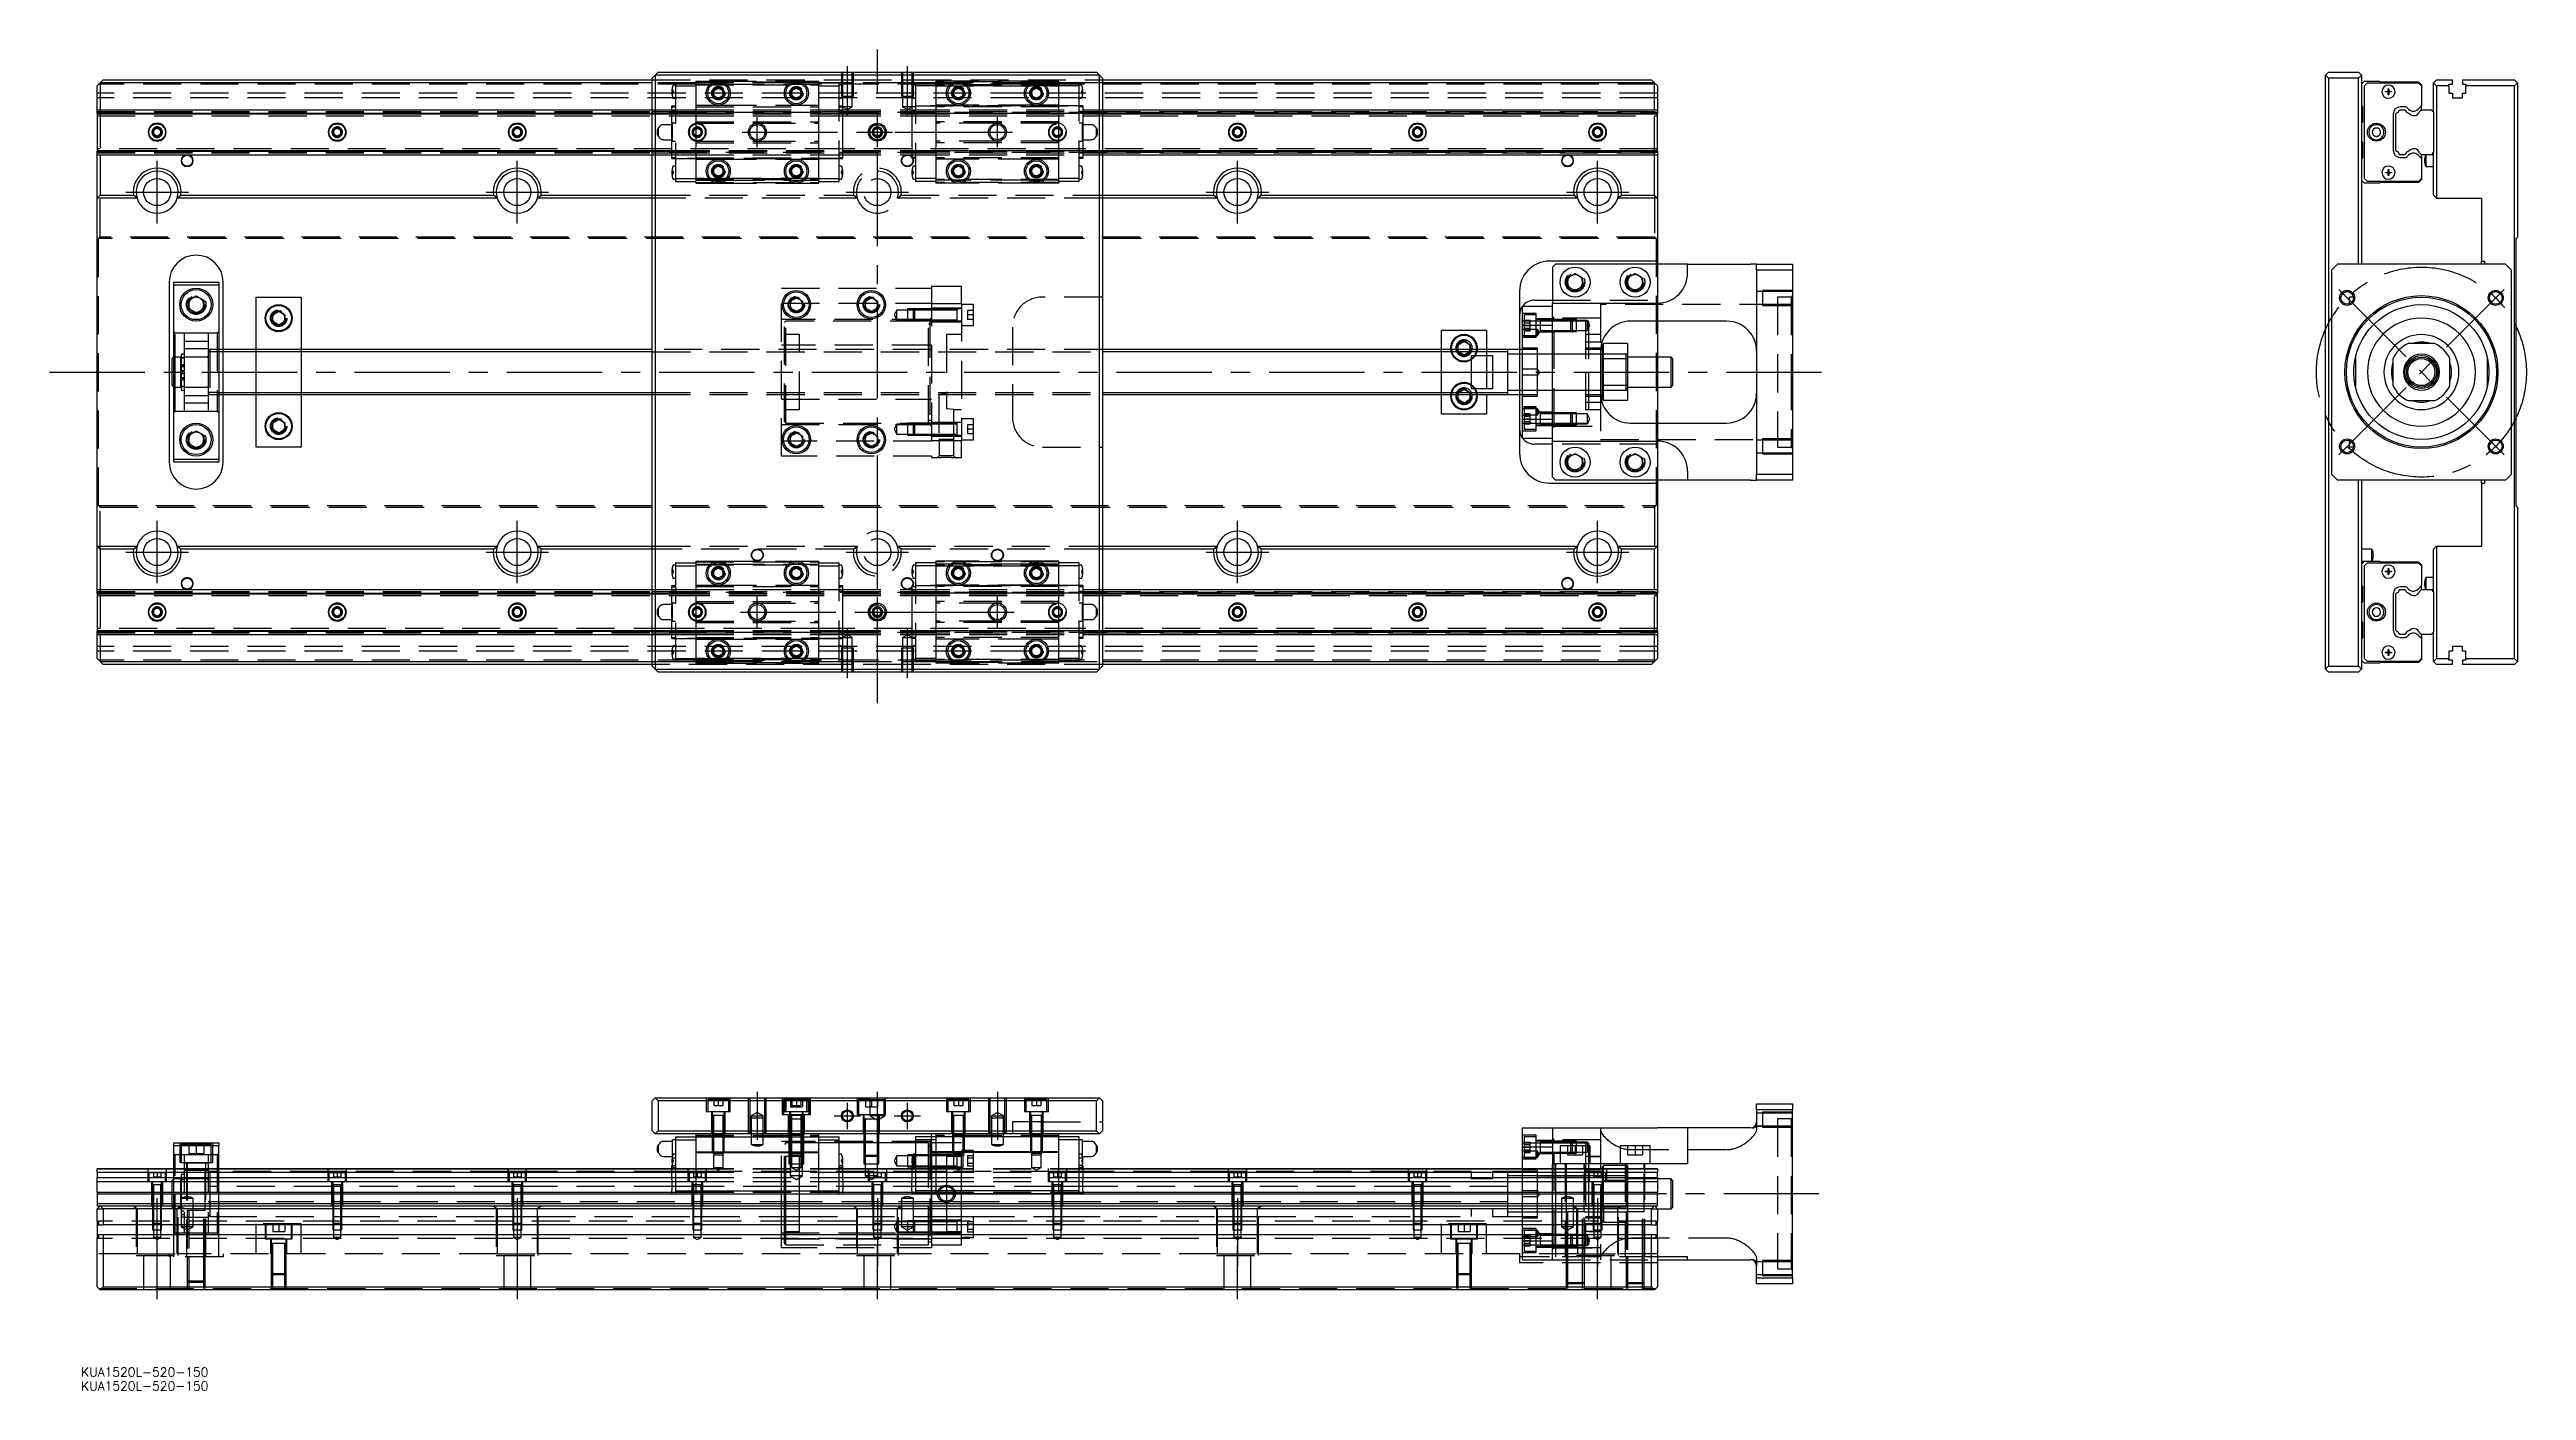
# Model space of a CAD drawing. Extents: x -16 to 810, y -339 to 108.
import ezdxf

# ---------------------------------------------------------------- set-up
doc = ezdxf.new("R2010")
doc.units = 0
doc.linetypes.add('CENTER', pattern=[50.8, 31.75, -6.35, 6.35, -6.35])
doc.linetypes.add('DASHED', pattern=[19.05, 12.7, -6.35])
doc.layers.get('0').update_dxf_attribs({"linetype": 'CONTINUOUS'})
doc.layers.add('CENTER', color=1, linetype='CENTER')
doc.styles.get("Standard").update_dxf_attribs({"font": 'txt.shx', "height": 3, "bigfont": 'bigfont.shx'})

# ---------------------------------------------------------------- blocks, each defined once
blk = doc.blocks.new('*U2')
at = {"color": 7, "linetype": 'CONTINUOUS'}
blk.add_text('KUA1520L-520-150', height=3, dxfattribs=at).set_placement((-5.35, -334.86))
blk = doc.blocks.new('*U3')
at = {"color": 7, "linetype": 'CONTINUOUS'}
blk.add_text('KUA1520L-520-150', height=3, dxfattribs=at).set_placement((-5.35, -339.5))

msp = doc.modelspace()

# ---------------------------------------------------------------- linework, layer by layer
at = {"color": 7, "linetype": 'CONTINUOUS'}
for p, q in [((187, 100), (186, 99)), ((187, 100), (333, 100)), ((334, 99), (333, 100)), ((742.55, 99), (743.55, 100)), ((743.55, 100), (753.55, 100)), ((753.55, 100), (754.55, 99)), ((1, 96.5), (0, 95.5)), ((0, 87.5), (0, 95.5)), ((2, 97.5), (1, 96.5)), ((1, 96.5), (1, 87.5)), ((185, 96.5), (1, 96.5)), ((2, 97.5), (185, 97.5)), ((186, 99), (185, 98)), ((185, -98), (185, 98)), ((334, 99), (186, 99)), ((186, 99), (186, -99)), ((205.5, 93.87), (207, 94.73)), ((205.5, 92.13), (205.5, 93.87)), ((207, 91.27), (205.5, 92.13)), ((207, 94.73), (208.5, 93.87)), ((208.5, 92.13), (207, 91.27)), ((208.5, 93.87), (208.5, 92.13)), ((231.5, 93.87), (233, 94.73)), ((231.5, 92.13), (231.5, 93.87)), ((233, 91.27), (231.5, 92.13)), ((233, 94.73), (234.5, 93.87)), ((234.5, 92.13), (233, 91.27)), ((234.5, 93.87), (234.5, 92.13)), ((285.5, 93.87), (287, 94.73)), ((285.5, 92.13), (285.5, 93.87)), ((287, 91.27), (285.5, 92.13)), ((287, 94.73), (288.5, 93.87)), ((288.5, 92.13), (287, 91.27)), ((288.5, 93.87), (288.5, 92.13)), ((311.5, 93.87), (313, 94.73)), ((311.5, 92.13), (311.5, 93.87)), ((313, 91.27), (311.5, 92.13)), ((313, 94.73), (314.5, 93.87)), ((314.5, 92.13), (313, 91.27)), ((314.5, 93.87), (314.5, 92.13)), ((335, 98), (334, 99)), ((334, -99), (334, 99)), ((335, 98), (335, -98)), ((335, 97.5), (518, 97.5)), ((519, 96.5), (335, 96.5)), ((519, 96.5), (518, 97.5)), ((520, 95.5), (519, 96.5)), ((519, 87.5), (519, 96.5)), ((520, 95.5), (520, 87.5)), ((742.55, -99), (742.55, 99)), ((743.55, 98), (742.55, 99)), ((743.55, 98), (743.55, -98)), ((753.55, 98), (743.55, 98)), ((753.55, 98), (754.55, 99)), ((753.55, 36), (753.55, 98)), ((754.55, 99), (754.55, 36)), ((754.55, 96), (755.55, 97)), ((755.55, 97), (760.55, 97)), ((755.55, 95.45), (756.55, 96.45)), ((755.55, 64.55), (755.55, 95.45)), ((756.55, 96.45), (773.55, 96.45)), ((760.55, 97), (760.8, 96.75)), ((760.8, 96.75), (773.55, 96.75)), ((762.55, 93.6), (763.45, 93.6)), ((762.55, 93.4), (762.55, 93.6)), ((763.45, 93.4), (762.55, 93.4)), ((763.45, 93.6), (763.45, 94.5)), ((763.45, 94.5), (763.65, 94.5)), ((763.45, 93.6), (763.55, 93.5)), ((763.45, 93.4), (763.55, 93.5)), ((763.45, 92.5), (763.45, 93.4)), ((763.65, 92.5), (763.45, 92.5)), ((763.65, 93.6), (763.55, 93.5)), ((763.65, 93.4), (763.55, 93.5)), ((763.65, 94.5), (763.65, 93.6)), ((763.65, 93.6), (764.55, 93.6)), ((763.65, 93.4), (763.65, 92.5)), ((764.55, 93.4), (763.65, 93.4)), ((764.55, 93.6), (764.55, 93.4)), ((773.55, 96.75), (774.55, 95.75)), ((773.55, 96.45), (774.55, 95.45)), ((774.55, 95.75), (774.55, 95.45)), ((774.55, 95.45), (774.55, 88.82)), ((778.55, 96.5), (779.55, 97.5)), ((778.55, 86.7), (778.55, 96.5)), ((779.55, 95.5), (778.55, 96.5)), ((779.55, 97.5), (784.85, 97.5)), ((783.7, 95.5), (779.55, 95.5)), ((779.55, 95.5), (779.55, 58)), ((783.7, 96), (784.85, 96)), ((783.7, 95.5), (783.7, 96)), ((783.7, 95.5), (783.7, 93)), ((783.7, 93), (784.85, 93)), ((784.85, 96), (784.85, 97.5)), ((784.85, 93), (784.85, 91.5)), ((784.85, 91.5), (788.25, 91.5)), ((788.25, 97.5), (805.55, 97.5)), ((788.25, 97.5), (788.25, 96)), ((788.25, 96), (789.4, 96)), ((788.25, 93), (789.4, 93)), ((788.25, 91.5), (788.25, 93)), ((789.4, 96), (789.4, 95.5)), ((789.4, 93), (789.4, 95.5)), ((805.55, 95.5), (789.4, 95.5)), ((805.55, 97.5), (806.55, 96.5)), ((806.55, 96.5), (805.55, 95.5)), ((805.55, -95.5), (805.55, 95.5)), ((806.55, 96.5), (806.55, 45)), ((0, 86.32), (0, 87.5)), ((0, 87.5), (185, 87.5)), ((0, 86.32), (185, 86.32)), ((0, 86.32), (0, 86.1)), ((0, 86.1), (0, 73.9)), ((0, 86.1), (185, 86.1)), ((335, 87.5), (520, 87.5)), ((335, 86.32), (520, 86.32)), ((335, 86.1), (520, 86.1)), ((520, 87.5), (520, 86.32)), ((520, 86.1), (520, 86.32)), ((520, 73.9), (520, 86.1)), ((755.05, 88.5), (754.55, 89)), ((754.55, 83), (755.05, 83.5)), ((755.05, 83.5), (755.05, 88.5)), ((765.12, 86.03), (765.12, 73.97)), ((766.05, 86.1), (766.18, 86.32)), ((766.05, 73.9), (766.05, 86.1)), ((767.26, 87.5), (769.13, 87.5)), ((769.08, 88.43), (767.52, 88.43)), ((774.55, 88.82), (773.42, 87.68)), ((773.96, 86.91), (774.55, 87.5)), ((774.55, 87.5), (774.55, 88.82)), ((774.55, 87.5), (777.75, 87.5)), ((777.75, 87.5), (778.55, 86.7)), ((778.55, 86.7), (778.55, 73.3)), ((18.75, 80.72), (20, 81.44)), ((18.75, 79.28), (18.75, 80.72)), ((20, 78.56), (18.75, 79.28)), ((20, 81.44), (21.25, 80.72)), ((21.25, 79.28), (20, 78.56)), ((21.25, 80.72), (21.25, 79.28)), ((78.75, 80.72), (80, 81.44)), ((78.75, 79.28), (78.75, 80.72)), ((80, 78.56), (78.75, 79.28)), ((80, 81.44), (81.25, 80.72)), ((81.25, 79.28), (80, 78.56)), ((81.25, 80.72), (81.25, 79.28)), ((138.75, 80.72), (140, 81.44)), ((138.75, 79.28), (138.75, 80.72)), ((140, 78.56), (138.75, 79.28)), ((140, 81.44), (141.25, 80.72)), ((141.25, 79.28), (140, 78.56)), ((141.25, 80.72), (141.25, 79.28)), ((378.75, 80.72), (380, 81.44)), ((378.75, 79.28), (378.75, 80.72)), ((380, 78.56), (378.75, 79.28)), ((380, 81.44), (381.25, 80.72)), ((381.25, 79.28), (380, 78.56)), ((381.25, 80.72), (381.25, 79.28)), ((438.75, 80.72), (440, 81.44)), ((438.75, 79.28), (438.75, 80.72)), ((440, 78.56), (438.75, 79.28)), ((440, 81.44), (441.25, 80.72)), ((441.25, 79.28), (440, 78.56)), ((441.25, 80.72), (441.25, 79.28)), ((498.75, 80.72), (500, 81.44)), ((498.75, 79.28), (498.75, 80.72)), ((500, 78.56), (498.75, 79.28)), ((500, 81.44), (501.25, 80.72)), ((501.25, 79.28), (500, 78.56)), ((501.25, 80.72), (501.25, 79.28)), ((755.05, 76.5), (754.55, 77)), ((755.05, 71.5), (755.05, 76.5)), ((758.16, 80), (758.16, 79.95)), ((758.16, 79.95), (758.16, 79.89)), ((758.16, 79.89), (758.17, 79.84)), ((758.17, 79.84), (758.17, 79.78)), ((758.17, 79.78), (758.19, 79.72)), ((758.19, 79.72), (758.2, 79.67)), ((758.2, 79.67), (758.21, 79.61)), ((758.21, 79.61), (758.23, 79.55)), ((758.23, 79.55), (758.25, 79.5)), ((758.25, 79.5), (758.28, 79.44)), ((758.28, 79.44), (758.3, 79.38)), ((758.3, 79.38), (758.34, 79.31)), ((758.34, 79.31), (758.38, 79.25)), ((758.38, 79.25), (758.4, 79.22)), ((758.4, 79.22), (758.42, 79.19)), ((758.42, 79.19), (758.45, 79.15)), ((758.45, 79.15), (758.47, 79.12)), ((758.47, 79.12), (758.5, 79.08)), ((758.5, 79.08), (758.54, 79.05)), ((758.54, 79.05), (758.57, 79.01)), ((758.57, 79.01), (758.61, 78.97)), ((758.61, 78.97), (758.65, 78.93)), ((758.65, 78.93), (758.7, 78.9)), ((758.7, 78.9), (758.75, 78.86)), ((758.75, 78.86), (758.79, 78.83)), ((758.79, 78.83), (758.84, 78.8)), ((758.84, 78.8), (758.88, 78.78)), ((758.88, 78.78), (758.94, 78.75)), ((758.94, 78.75), (758.99, 78.72)), ((758.99, 78.72), (759.05, 78.7)), ((759.05, 78.7), (759.11, 78.68)), ((759.11, 78.68), (759.17, 78.66)), ((759.17, 78.66), (759.23, 78.64)), ((759.23, 78.64), (759.29, 78.63)), ((759.29, 78.63), (759.35, 78.62)), ((759.35, 78.62), (759.42, 78.61)), ((759.42, 78.61), (759.49, 78.61)), ((759.49, 78.61), (759.54, 78.61)), ((759.54, 78.61), (759.59, 78.61)), ((759.59, 78.61), (759.64, 78.61)), ((759.64, 78.61), (759.7, 78.62)), ((759.7, 78.62), (759.76, 78.62)), ((759.76, 78.62), (759.82, 78.63)), ((759.82, 78.63), (759.87, 78.65)), ((759.87, 78.65), (759.93, 78.66)), ((759.93, 78.66), (759.99, 78.68)), ((759.99, 78.68), (760.04, 78.7)), ((760.04, 78.7), (760.09, 78.72)), ((760.09, 78.72), (760.15, 78.74)), ((760.15, 78.74), (760.2, 78.77)), ((760.2, 78.77), (760.26, 78.8)), ((760.26, 78.8), (760.31, 78.83)), ((760.31, 78.83), (760.36, 78.86)), ((760.36, 78.86), (760.4, 78.9)), ((760.4, 78.9), (760.45, 78.93)), ((760.45, 78.93), (760.49, 78.97)), ((760.49, 78.97), (760.52, 79)), ((760.52, 79), (760.56, 79.04)), ((760.56, 79.04), (760.6, 79.08)), ((760.6, 79.08), (760.64, 79.13)), ((760.64, 79.13), (760.67, 79.18)), ((760.67, 79.18), (760.71, 79.23)), ((760.71, 79.23), (760.74, 79.28)), ((760.74, 79.28), (760.78, 79.34)), ((760.78, 79.34), (760.8, 79.38)), ((760.8, 79.38), (760.82, 79.43)), ((760.82, 79.43), (760.84, 79.48)), ((760.84, 79.48), (760.86, 79.53)), ((760.86, 79.53), (760.88, 79.58)), ((760.88, 79.58), (760.89, 79.63)), ((760.89, 79.63), (760.9, 79.68)), ((760.9, 79.68), (760.92, 79.73)), ((760.92, 79.78), (760.93, 79.83)), ((760.92, 79.73), (760.92, 79.78)), ((760.93, 79.83), (760.94, 79.88)), ((760.94, 80), (760.94, 80)), ((760.94, 80), (760.94, 80)), ((760.94, 80), (760.94, 80)), ((760.94, 79.98), (760.94, 80)), ((760.94, 79.93), (760.94, 79.98)), ((760.94, 79.88), (760.94, 79.93)), ((0, 73.9), (0, 73.68)), ((0, 73.9), (185, 73.9)), ((0, 72.5), (0, 73.68)), ((0, 73.68), (185, 73.68)), ((0, 58), (0, 72.5)), ((0, 72.5), (185, 72.5)), ((1, 72.5), (1, 59)), ((205.5, 67.87), (207, 68.73)), ((205.5, 66.13), (205.5, 67.87)), ((207, 65.27), (205.5, 66.13)), ((207, 68.73), (208.5, 67.87)), ((208.5, 66.13), (207, 65.27)), ((208.5, 67.87), (208.5, 66.13)), ((231.5, 67.87), (233, 68.73)), ((231.5, 66.13), (231.5, 67.87)), ((233, 65.27), (231.5, 66.13)), ((233, 68.73), (234.5, 67.87)), ((234.5, 66.13), (233, 65.27)), ((234.5, 67.87), (234.5, 66.13)), ((285.5, 67.87), (287, 68.73)), ((285.5, 66.13), (285.5, 67.87)), ((287, 65.27), (285.5, 66.13)), ((287, 68.73), (288.5, 67.87)), ((288.5, 66.13), (287, 65.27)), ((288.5, 67.87), (288.5, 66.13)), ((311.5, 67.87), (313, 68.73)), ((311.5, 66.13), (311.5, 67.87)), ((313, 65.27), (311.5, 66.13)), ((313, 68.73), (314.5, 67.87)), ((314.5, 66.13), (313, 65.27)), ((314.5, 67.87), (314.5, 66.13)), ((335, 73.9), (520, 73.9)), ((335, 73.68), (520, 73.68)), ((335, 72.5), (520, 72.5)), ((519, 59), (519, 72.5)), ((520, 73.68), (520, 73.9)), ((520, 73.68), (520, 72.5)), ((520, 72.5), (520, 58)), ((754.55, 71), (755.05, 71.5)), ((762.55, 66.6), (763.45, 66.6)), ((762.55, 66.4), (762.55, 66.6)), ((763.45, 66.4), (762.55, 66.4)), ((763.45, 66.6), (763.45, 67.5)), ((763.45, 67.5), (763.65, 67.5)), ((763.45, 66.6), (763.55, 66.5)), ((763.45, 66.4), (763.55, 66.5)), ((763.45, 65.5), (763.45, 66.4)), ((763.65, 66.6), (763.55, 66.5)), ((763.65, 66.4), (763.55, 66.5)), ((763.65, 67.5), (763.65, 66.6)), ((763.65, 66.6), (764.55, 66.6)), ((764.55, 66.4), (763.65, 66.4)), ((763.65, 66.4), (763.65, 65.5)), ((764.55, 66.6), (764.55, 66.4)), ((766.18, 73.68), (766.05, 73.9)), ((769.13, 72.5), (767.26, 72.5)), ((767.52, 71.57), (769.08, 71.57)), ((773.42, 72.32), (774.55, 71.18)), ((774.55, 72.5), (773.96, 73.09)), ((774.55, 72.5), (773.96, 73.09)), ((774.55, 72.5), (774.55, 71.18)), ((774.55, 71.18), (774.55, 72.5)), ((777.75, 72.5), (774.55, 72.5)), ((774.55, 71.18), (774.55, 64.55)), ((775.55, 70.56), (775.55, 70.44)), ((776.05, 72.5), (776.05, 68.5)), ((776.05, 68.5), (778.55, 68.5)), ((778.55, 73.3), (777.75, 72.5)), ((778.55, 72.5), (777.75, 72.5)), ((778.55, 59), (778.55, 73.3)), ((0, 58), (1, 59)), ((0, -58), (0, 58)), ((13.29, 58), (0, 58)), ((1, 59), (12.06, 59)), ((13.29, 58), (12.06, 59)), ((26.71, 58), (27.94, 59)), ((133.29, 58), (26.71, 58)), ((27.94, 59), (132.06, 59)), ((133.29, 58), (132.06, 59)), ((146.71, 58), (147.94, 59)), ((185, 58), (146.71, 58)), ((147.94, 59), (185, 59)), ((335, 59), (372.06, 59)), ((373.29, 58), (335, 58)), ((373.29, 58), (372.06, 59)), ((386.71, 58), (387.94, 59)), ((493.29, 58), (386.71, 58)), ((387.94, 59), (492.06, 59)), ((493.29, 58), (492.06, 59)), ((506.71, 58), (507.94, 59)), ((520, 58), (506.71, 58)), ((507.94, 59), (519, 59)), ((519, 59), (520, 58)), ((520, 58), (520, 37)), ((755.55, 63), (754.55, 64)), ((756.55, 63.55), (755.55, 64.55)), ((760.55, 63), (755.55, 63)), ((773.55, 63.55), (756.55, 63.55)), ((760.8, 63.25), (760.55, 63)), ((773.55, 63.25), (760.8, 63.25)), ((763.65, 65.5), (763.45, 65.5)), ((774.55, 64.55), (773.55, 63.55)), ((774.55, 64.25), (773.55, 63.25)), ((774.55, 64.55), (774.55, 64.25)), ((778.55, 59), (779.55, 58)), ((779.55, 58), (794.55, 58)), ((794.55, 58), (794.55, 37)), ((806.05, 44.5), (806.55, 45)), ((806.05, 44.5), (806.05, -44.5)), ((520, 37), (484, 37)), ((486, 36), (485, 35)), ((485, 35), (485, 23)), ((530, 36), (486, 36)), ((520, 37), (520, 36)), ((530, 36), (551, 36)), ((530, 33), (530, 36)), ((553, 36), (551, 36)), ((553, 34), (553, 36)), ((553, 36), (565, 36)), ((553, 34), (553, -34)), ((565, 34), (553, 34)), ((565, 36), (565, 34)), ((565, 34), (565, -34)), ((746.55, 36), (744.55, 34)), ((744.55, 34), (744.55, -34)), ((802.55, 36), (746.55, 36)), ((794.55, 36), (794.55, 37)), ((794.55, 37), (795.55, 37)), ((795.55, 37), (795.55, 36)), ((804.55, 34), (802.55, 36)), ((804.55, -34), (804.55, 34)), ((24, 30), (24, -30)), ((25.5, 29), (25.5, 30)), ((25.5, 30), (40.5, 30)), ((25.5, -29), (25.5, 29)), ((40.5, 29), (25.5, 29)), ((30.5, 23.94), (33, 25.39)), ((33, 25.39), (35.5, 23.94)), ((40.5, 30), (40.5, 29)), ((40.5, 29), (40.5, -29)), ((42, 7.5), (42, 30)), ((53, 7.5), (53, 25)), ((53, 25), (68, 25)), ((68, 25), (68, 7.5)), ((231, 23.65), (233, 24.81)), ((233, 24.81), (235, 23.65)), ((256, 23.65), (258, 24.81)), ((258, 24.81), (260, 23.65)), ((474, 27), (474, 7.5)), ((490, 31.44), (492.5, 32.89)), ((490, 28.56), (490, 31.44)), ((492.5, 27.11), (490, 28.56)), ((492.5, 32.89), (495, 31.44)), ((495, 28.56), (492.5, 27.11)), ((495, 31.44), (495, 28.56)), ((510, 31.44), (512.5, 32.89)), ((510, 28.56), (510, 31.44)), ((512.5, 27.11), (510, 28.56)), ((512.5, 32.89), (515, 31.44)), ((515, 28.56), (512.5, 27.11)), ((515, 31.44), (515, 28.56)), ((750.55, 22.79), (750.55, 25)), ((751.89, 25), (750.55, 25)), ((30.5, 21.06), (30.5, 23.94)), ((33, 19.61), (30.5, 21.06)), ((35.5, 21.06), (33, 19.61)), ((35.5, 23.94), (35.5, 21.06)), ((58.5, 19.15), (60.5, 20.31)), ((58.5, 16.85), (58.5, 19.15)), ((60.5, 15.69), (58.5, 16.85)), ((60.5, 20.31), (62.5, 19.15)), ((62.5, 16.85), (60.5, 15.69)), ((62.5, 19.15), (62.5, 16.85)), ((231, 21.35), (231, 23.65)), ((233, 20.19), (231, 21.35)), ((235, 21.35), (233, 20.19)), ((235, 23.65), (235, 21.35)), ((256, 21.35), (256, 23.65)), ((258, 20.19), (256, 21.35)), ((260, 21.35), (258, 20.19)), ((260, 23.65), (260, 21.35)), ((475, 15.65), (475, 22)), ((475, 22), (485, 22)), ((479, 24), (485, 24)), ((485, 23), (520, 23)), ((485, 15.65), (485, 23)), ((543, 17), (511, 17)), ((520, 17), (520, 5)), ((797.34, 24), (797.55, 24)), ((797.55, 24), (797.55, 23.59)), ((448, 7.5), (448, 14)), ((448, 14), (463, 14)), ((453.5, 9.15), (455.5, 10.31)), ((453.5, 7.5), (453.5, 9.15)), ((455.5, 10.31), (457.5, 9.15)), ((457.5, 9.15), (457.5, 7.5)), ((463, 14), (463, 7.5)), ((475, 15.65), (485, 15.65)), ((475, -15.65), (475, 15.65)), ((485, -15.65), (485, 15.65)), ((485, -15.65), (485, 15.65)), ((501.75, 9), (501.5, 9)), ((501.5, 9), (501.5, 0)), ((510, 9.5), (502, 9.5)), ((502, 4.47), (502, 9.5)), ((510, 9.5), (510, 4.47)), ((551.15, 12.79), (551, 13)), ((551.3, 12.57), (551.15, 12.79)), ((551.44, 12.36), (551.3, 12.57)), ((551.59, 12.13), (551.44, 12.36)), ((551.72, 11.9), (551.59, 12.13)), ((551.85, 11.66), (551.72, 11.9)), ((551.97, 11.42), (551.85, 11.66)), ((552.13, 11.08), (551.97, 11.42)), ((552.28, 10.74), (552.13, 11.08)), ((552.41, 10.39), (552.28, 10.74)), ((552.52, 10.05), (552.41, 10.39)), ((552.63, 9.7), (552.52, 10.05)), ((552.72, 9.36), (552.63, 9.7)), ((552.8, 9.01), (552.72, 9.36)), ((552.86, 8.67), (552.8, 9.01)), ((552.92, 8.25), (552.86, 8.67)), ((552.96, 7.84), (552.92, 8.25)), ((779.02, 9.5), (770.08, 9.5)), ((25.5, 5), (25, 4.5)), ((25, -4.5), (25, 4.5)), ((185, 7.5), (40.5, 7.5)), ((470, 7.5), (335, 7.5)), ((458, -5.59), (458, 5.59)), ((458, 5.59), (465, 5.59)), ((465, 5.59), (465, -5.59)), ((475, 7.5), (470, 7.5)), ((470, 7.5), (470, -7.5)), ((470, 7.5), (470, -7.5)), ((501, 7), (501, -7)), ((501.5, 7.5), (501.01, 7.5)), ((501.5, 0), (501.5, -9)), ((510, 4.47), (502, 4.47)), ((502, -4.47), (502, 4.47)), ((524.5, 5), (510, 5)), ((510, 4.47), (510, -4.47)), ((525, 4.5), (524.5, 5)), ((524.5, -5), (524.5, 5)), ((525, 4.5), (525, -4.5)), ((552.99, 7.43), (552.96, 7.84)), ((553, 7.02), (552.99, 7.43)), ((553, 7), (553, 7.02)), ((752.55, 4.72), (752.55, -4.72)), ((765.05, 4.47), (765.05, -4.47)), ((784.05, -4.47), (784.05, 4.47)), ((796.55, -4.72), (796.55, 4.72)), ((25, -4.5), (25.5, -5)), ((40.5, -7.5), (185, -7.5)), ((42, -30), (42, -7.5)), ((53, -25), (53, -7.5)), ((68, -7.5), (68, -25)), ((335, -7.5), (470, -7.5)), ((448, -14), (448, -7.5)), ((453.5, -9.15), (453.5, -7.5)), ((457.5, -7.5), (457.5, -9.15)), ((465, -5.59), (458, -5.59)), ((463, -7.5), (463, -14)), ((470, -7.5), (475, -7.5)), ((474, -7.5), (474, -27)), ((501.01, -7.5), (501.5, -7.5)), ((510, -4.47), (502, -4.47)), ((502, -9.5), (502, -4.47)), ((510, -4.47), (510, -9.5)), ((510, -5), (524.5, -5)), ((520, -5), (520, -17)), ((524.5, -5), (525, -4.5)), ((552.92, -8.26), (552.96, -7.84)), ((552.96, -7.84), (552.99, -7.43)), ((552.99, -7.43), (553, -7.02)), ((553, -7.02), (553, -7)), ((58.5, -16.85), (60.5, -15.69)), ((60.5, -15.69), (62.5, -16.85)), ((463, -14), (448, -14)), ((455.5, -10.31), (453.5, -9.15)), ((457.5, -9.15), (455.5, -10.31)), ((475, -22), (475, -15.65)), ((475, -15.65), (485, -15.65)), ((485, -23), (485, -15.65)), ((501.5, -9), (501.75, -9)), ((510, -9.5), (502, -9.5)), ((551, -13), (551.09, -12.88)), ((551.09, -12.88), (551.17, -12.77)), ((551.17, -12.77), (551.26, -12.63)), ((551.26, -12.63), (551.35, -12.5)), ((551.35, -12.5), (551.44, -12.37)), ((551.44, -12.37), (551.52, -12.23)), ((551.52, -12.23), (551.69, -11.95)), ((551.69, -11.95), (551.84, -11.67)), ((551.84, -11.67), (551.97, -11.42)), ((551.97, -11.42), (552.13, -11.09)), ((552.13, -11.09), (552.27, -10.75)), ((552.27, -10.75), (552.4, -10.41)), ((552.4, -10.41), (552.52, -10.07)), ((552.52, -10.07), (552.62, -9.72)), ((552.62, -9.72), (552.71, -9.37)), ((552.71, -9.37), (552.79, -9.02)), ((552.79, -9.02), (552.86, -8.67)), ((552.86, -8.67), (552.92, -8.26)), ((770.08, -9.5), (779.02, -9.5)), ((30.5, -21.06), (33, -19.61)), ((30.5, -23.94), (30.5, -21.06)), ((33, -25.39), (30.5, -23.94)), ((33, -19.61), (35.5, -21.06)), ((35.5, -23.94), (33, -25.39)), ((35.5, -21.06), (35.5, -23.94)), ((58.5, -19.15), (58.5, -16.85)), ((60.5, -20.31), (58.5, -19.15)), ((62.5, -19.15), (60.5, -20.31)), ((62.5, -16.85), (62.5, -19.15)), ((231, -21.35), (233, -20.19)), ((231, -23.65), (231, -21.35)), ((233, -24.81), (231, -23.65)), ((233, -20.19), (235, -21.35)), ((235, -23.65), (233, -24.81)), ((235, -21.35), (235, -23.65)), ((256, -21.35), (258, -20.19)), ((256, -23.65), (256, -21.35)), ((258, -24.81), (256, -23.65)), ((258, -20.19), (260, -21.35)), ((260, -23.65), (258, -24.81)), ((260, -21.35), (260, -23.65)), ((475, -22), (485, -22)), ((485, -24), (479, -24)), ((485, -35), (485, -23)), ((485, -23), (520, -23)), ((511, -17), (543, -17)), ((750.55, -25), (750.55, -22.79)), ((797.34, -24), (797.55, -24)), ((797.55, -23.59), (797.55, -24)), ((25.5, -29), (40.5, -29)), ((25.5, -30), (25.5, -29)), ((40.5, -30), (25.5, -30)), ((40.5, -29), (40.5, -30)), ((68, -25), (53, -25)), ((490, -28.56), (492.5, -27.11)), ((490, -31.44), (490, -28.56)), ((492.5, -32.89), (490, -31.44)), ((492.5, -27.11), (495, -28.56)), ((495, -31.44), (492.5, -32.89)), ((495, -28.56), (495, -31.44)), ((510, -28.56), (512.5, -27.11)), ((510, -31.44), (510, -28.56)), ((512.5, -32.89), (510, -31.44)), ((512.5, -27.11), (515, -28.56)), ((515, -31.44), (512.5, -32.89)), ((515, -28.56), (515, -31.44)), ((530, -33), (530, -36)), ((751.89, -25), (750.55, -25)), ((484, -37), (520, -37)), ((485, -35), (486, -36)), ((530, -36), (486, -36)), ((520, -36), (520, -37)), ((520, -37), (520, -58)), ((551, -36), (530, -36)), ((551, -36), (553, -36)), ((553, -34), (565, -34)), ((553, -36), (553, -34)), ((565, -36), (553, -36)), ((565, -34), (565, -36)), ((744.55, -34), (746.55, -36)), ((802.55, -36), (746.55, -36)), ((753.55, -98), (753.55, -36)), ((754.55, -36), (754.55, -99)), ((794.55, -37), (794.55, -36)), ((794.55, -37), (794.55, -58)), ((794.55, -37), (795.55, -37)), ((795.55, -36), (795.55, -37)), ((802.55, -36), (804.55, -34)), ((806.55, -45), (806.05, -44.5)), ((806.55, -45), (806.55, -96.5)), ((0, -72.5), (0, -58)), ((0, -58), (13.29, -58)), ((1, -59), (0, -58)), ((12.06, -59), (1, -59)), ((1, -59), (1, -72.5)), ((12.06, -59), (13.29, -58)), ((26.71, -58), (133.29, -58)), ((27.94, -59), (26.71, -58)), ((132.06, -59), (27.94, -59)), ((132.06, -59), (133.29, -58)), ((146.71, -58), (185, -58)), ((147.94, -59), (146.71, -58)), ((185, -59), (147.94, -59)), ((205.5, -66.13), (207, -65.27)), ((207, -65.27), (208.5, -66.13)), ((231.5, -66.13), (233, -65.27)), ((233, -65.27), (234.5, -66.13)), ((285.5, -66.13), (287, -65.27)), ((287, -65.27), (288.5, -66.13)), ((311.5, -66.13), (313, -65.27)), ((313, -65.27), (314.5, -66.13)), ((335, -58), (373.29, -58)), ((372.06, -59), (335, -59)), ((372.06, -59), (373.29, -58)), ((386.71, -58), (493.29, -58)), ((387.94, -59), (386.71, -58)), ((492.06, -59), (387.94, -59)), ((492.06, -59), (493.29, -58)), ((506.71, -58), (520, -58)), ((507.94, -59), (506.71, -58)), ((519, -59), (507.94, -59)), ((520, -58), (519, -59)), ((519, -72.5), (519, -59)), ((520, -58), (520, -72.5)), ((758.05, -59), (754.55, -59)), ((754.55, -63), (755.55, -63)), ((754.55, -64), (755.55, -63)), ((755.55, -63), (760.55, -63)), ((755.55, -64.55), (756.55, -63.55)), ((755.55, -95.45), (755.55, -64.55)), ((756.55, -63.55), (773.55, -63.55)), ((758.05, -61), (758.05, -59)), ((758.05, -63), (758.05, -61)), ((758.55, -61.06), (758.55, -60.94)), ((760.55, -63), (760.8, -63.25)), ((760.8, -63.25), (773.55, -63.25)), ((763.45, -66.4), (763.45, -65.5)), ((763.45, -65.5), (763.65, -65.5)), ((763.65, -65.5), (763.65, -66.4)), ((773.55, -63.25), (774.55, -64.25)), ((773.55, -63.55), (774.55, -64.55)), ((774.55, -64.25), (774.55, -64.55)), ((774.55, -64.55), (774.55, -71.18)), ((779.55, -58), (778.55, -59)), ((778.55, -73.3), (778.55, -59)), ((779.55, -58), (794.55, -58)), ((779.55, -58), (779.55, -95.5)), ((0, -73.68), (0, -72.5)), ((0, -72.5), (185, -72.5)), ((0, -73.68), (0, -73.9)), ((0, -73.68), (185, -73.68)), ((0, -73.9), (0, -86.1)), ((0, -73.9), (185, -73.9)), ((205.5, -67.87), (205.5, -66.13)), ((207, -68.73), (205.5, -67.87)), ((208.5, -67.87), (207, -68.73)), ((208.5, -66.13), (208.5, -67.87)), ((231.5, -67.87), (231.5, -66.13)), ((233, -68.73), (231.5, -67.87)), ((234.5, -67.87), (233, -68.73)), ((234.5, -66.13), (234.5, -67.87)), ((285.5, -67.87), (285.5, -66.13)), ((287, -68.73), (285.5, -67.87)), ((288.5, -67.87), (287, -68.73)), ((288.5, -66.13), (288.5, -67.87)), ((311.5, -67.87), (311.5, -66.13)), ((313, -68.73), (311.5, -67.87)), ((314.5, -67.87), (313, -68.73)), ((314.5, -66.13), (314.5, -67.87)), ((335, -72.5), (520, -72.5)), ((335, -73.68), (520, -73.68)), ((335, -73.9), (520, -73.9)), ((520, -72.5), (520, -73.68)), ((520, -73.9), (520, -73.68)), ((520, -86.1), (520, -73.9)), ((755.05, -71.5), (754.55, -71)), ((755.05, -76.5), (755.05, -71.5)), ((762.55, -66.6), (762.55, -66.4)), ((762.55, -66.4), (763.45, -66.4)), ((763.45, -66.6), (762.55, -66.6)), ((763.45, -66.4), (763.55, -66.5)), ((763.45, -66.6), (763.55, -66.5)), ((763.45, -67.5), (763.45, -66.6)), ((763.65, -67.5), (763.45, -67.5)), ((763.65, -66.4), (763.55, -66.5)), ((763.65, -66.6), (763.55, -66.5)), ((763.65, -66.4), (764.55, -66.4)), ((764.55, -66.6), (763.65, -66.6)), ((763.65, -66.6), (763.65, -67.5)), ((764.55, -66.4), (764.55, -66.6)), ((765.12, -73.97), (765.12, -86.03)), ((766.05, -73.9), (766.18, -73.68)), ((766.05, -86.1), (766.05, -73.9)), ((767.26, -72.5), (769.13, -72.5)), ((769.08, -71.57), (767.52, -71.57)), ((774.55, -71.18), (773.42, -72.32)), ((773.96, -73.09), (774.55, -72.5)), ((774.55, -72.5), (774.55, -71.18)), ((774.55, -72.5), (777.75, -72.5)), ((775.55, -70.44), (775.55, -70.56)), ((778.55, -68.5), (776.05, -68.5)), ((776.05, -68.5), (776.05, -72.5)), ((777.75, -72.5), (778.55, -72.5)), ((777.75, -72.5), (778.55, -73.3)), ((778.55, -73.3), (778.55, -86.7)), ((18.75, -79.28), (20, -78.56)), ((18.75, -80.72), (18.75, -79.28)), ((20, -81.44), (18.75, -80.72)), ((20, -78.56), (21.25, -79.28)), ((21.25, -80.72), (20, -81.44)), ((21.25, -79.28), (21.25, -80.72)), ((78.75, -79.28), (80, -78.56)), ((78.75, -80.72), (78.75, -79.28)), ((80, -81.44), (78.75, -80.72)), ((80, -78.56), (81.25, -79.28)), ((81.25, -80.72), (80, -81.44)), ((81.25, -79.28), (81.25, -80.72)), ((138.75, -79.28), (140, -78.56)), ((138.75, -80.72), (138.75, -79.28)), ((140, -81.44), (138.75, -80.72)), ((140, -78.56), (141.25, -79.28)), ((141.25, -80.72), (140, -81.44)), ((141.25, -79.28), (141.25, -80.72)), ((378.75, -79.28), (380, -78.56)), ((378.75, -80.72), (378.75, -79.28)), ((380, -81.44), (378.75, -80.72)), ((380, -78.56), (381.25, -79.28)), ((381.25, -80.72), (380, -81.44)), ((381.25, -79.28), (381.25, -80.72)), ((438.75, -79.28), (440, -78.56)), ((438.75, -80.72), (438.75, -79.28)), ((440, -81.44), (438.75, -80.72)), ((440, -78.56), (441.25, -79.28)), ((441.25, -80.72), (440, -81.44)), ((441.25, -79.28), (441.25, -80.72)), ((498.75, -79.28), (500, -78.56)), ((498.75, -80.72), (498.75, -79.28)), ((500, -81.44), (498.75, -80.72)), ((500, -78.56), (501.25, -79.28)), ((501.25, -80.72), (500, -81.44)), ((501.25, -79.28), (501.25, -80.72)), ((754.55, -77), (755.05, -76.5)), ((758.16, -80), (758.16, -80.05)), ((758.16, -80.05), (758.16, -80.11)), ((758.16, -80.11), (758.17, -80.16)), ((758.17, -80.16), (758.17, -80.22)), ((758.17, -80.22), (758.19, -80.28)), ((758.19, -80.28), (758.2, -80.33)), ((758.2, -80.33), (758.21, -80.39)), ((758.21, -80.39), (758.23, -80.44)), ((758.23, -80.44), (758.25, -80.49)), ((758.25, -80.49), (758.27, -80.54)), ((758.27, -80.54), (758.29, -80.6)), ((758.29, -80.6), (758.32, -80.65)), ((758.32, -80.65), (758.35, -80.7)), ((758.35, -80.7), (758.38, -80.76)), ((758.38, -80.76), (758.42, -80.81)), ((758.42, -80.81), (758.45, -80.86)), ((758.45, -80.86), (758.5, -80.91)), ((758.5, -80.91), (758.54, -80.96)), ((758.54, -80.96), (758.59, -81.01)), ((758.59, -81.01), (758.64, -81.05)), ((758.64, -81.05), (758.69, -81.1)), ((758.69, -81.1), (758.75, -81.14)), ((758.75, -81.14), (758.8, -81.17)), ((758.8, -81.17), (758.85, -81.2)), ((758.85, -81.2), (758.9, -81.23)), ((758.9, -81.23), (758.96, -81.26)), ((758.96, -81.26), (759.01, -81.28)), ((759.01, -81.28), (759.06, -81.31)), ((759.06, -81.31), (759.12, -81.32)), ((759.12, -81.32), (759.17, -81.34)), ((759.17, -81.34), (759.22, -81.35)), ((759.22, -81.35), (759.27, -81.36)), ((759.27, -81.36), (759.33, -81.37)), ((759.33, -81.37), (759.39, -81.38)), ((759.39, -81.38), (759.45, -81.39)), ((759.45, -81.39), (759.51, -81.39)), ((759.51, -81.39), (759.57, -81.39)), ((759.57, -81.39), (759.64, -81.39)), ((759.64, -81.39), (759.71, -81.38)), ((759.71, -81.38), (759.78, -81.37)), ((759.78, -81.37), (759.84, -81.36)), ((759.84, -81.36), (759.91, -81.35)), ((759.91, -81.35), (759.97, -81.33)), ((759.97, -81.33), (760.03, -81.31)), ((760.03, -81.31), (760.09, -81.28)), ((760.09, -81.28), (760.14, -81.26)), ((760.14, -81.26), (760.19, -81.23)), ((760.19, -81.23), (760.24, -81.21)), ((760.24, -81.21), (760.29, -81.18)), ((760.29, -81.18), (760.33, -81.15)), ((760.33, -81.15), (760.37, -81.13)), ((760.37, -81.13), (760.41, -81.1)), ((760.41, -81.1), (760.45, -81.06)), ((760.45, -81.06), (760.49, -81.03)), ((760.49, -81.03), (760.53, -80.99)), ((760.53, -80.99), (760.58, -80.94)), ((760.58, -80.94), (760.62, -80.89)), ((760.62, -80.89), (760.66, -80.84)), ((760.66, -80.84), (760.69, -80.8)), ((760.69, -80.8), (760.72, -80.75)), ((760.72, -80.75), (760.75, -80.71)), ((760.75, -80.71), (760.78, -80.66)), ((760.78, -80.66), (760.8, -80.61)), ((760.8, -80.61), (760.82, -80.57)), ((760.82, -80.57), (760.84, -80.52)), ((760.84, -80.52), (760.86, -80.47)), ((760.86, -80.47), (760.88, -80.42)), ((760.88, -80.42), (760.89, -80.37)), ((760.89, -80.37), (760.91, -80.32)), ((760.91, -80.32), (760.92, -80.27)), ((760.92, -80.22), (760.93, -80.17)), ((760.92, -80.27), (760.92, -80.22)), ((760.93, -80.17), (760.94, -80.12)), ((760.94, -80), (760.94, -80)), ((760.94, -80), (760.94, -80)), ((760.94, -80), (760.94, -80)), ((760.94, -80.02), (760.94, -80)), ((760.94, -80.07), (760.94, -80.02)), ((760.94, -80.12), (760.94, -80.07)), ((0, -86.1), (0, -86.32)), ((0, -86.1), (185, -86.1)), ((0, -87.5), (0, -86.32)), ((0, -86.32), (185, -86.32)), ((0, -95.5), (0, -87.5)), ((0, -87.5), (185, -87.5)), ((1, -87.5), (1, -96.5)), ((335, -86.1), (520, -86.1)), ((335, -86.32), (520, -86.32)), ((335, -87.5), (520, -87.5)), ((519, -96.5), (519, -87.5)), ((520, -86.32), (520, -86.1)), ((520, -86.32), (520, -87.5)), ((520, -87.5), (520, -95.5)), ((755.05, -83.5), (754.55, -83)), ((754.55, -89), (755.05, -88.5)), ((755.05, -88.5), (755.05, -83.5)), ((766.18, -86.32), (766.05, -86.1)), ((769.13, -87.5), (767.26, -87.5)), ((767.52, -88.43), (769.08, -88.43)), ((773.42, -87.68), (774.55, -88.82)), ((774.55, -87.5), (773.96, -86.91)), ((774.55, -87.5), (773.96, -86.91)), ((774.55, -87.5), (774.55, -88.82)), ((774.55, -88.82), (774.55, -87.5)), ((777.75, -87.5), (774.55, -87.5)), ((774.55, -88.82), (774.55, -95.45)), ((778.55, -86.7), (777.75, -87.5)), ((778.55, -96.5), (778.55, -86.7)), ((0, -95.5), (1, -96.5)), ((1, -96.5), (185, -96.5)), ((1, -96.5), (2, -97.5)), ((185, -97.5), (2, -97.5)), ((185, -98), (186, -99)), ((186, -99), (334, -99)), ((186, -99), (187, -100)), ((205.5, -92.13), (207, -91.27)), ((205.5, -93.87), (205.5, -92.13)), ((207, -94.73), (205.5, -93.87)), ((207, -91.27), (208.5, -92.13)), ((208.5, -93.87), (207, -94.73)), ((208.5, -92.13), (208.5, -93.87)), ((231.5, -92.13), (233, -91.27)), ((231.5, -93.87), (231.5, -92.13)), ((233, -94.73), (231.5, -93.87)), ((233, -91.27), (234.5, -92.13)), ((234.5, -93.87), (233, -94.73)), ((234.5, -92.13), (234.5, -93.87)), ((285.5, -92.13), (287, -91.27)), ((285.5, -93.87), (285.5, -92.13)), ((287, -94.73), (285.5, -93.87)), ((287, -91.27), (288.5, -92.13)), ((288.5, -93.87), (287, -94.73)), ((288.5, -92.13), (288.5, -93.87)), ((311.5, -92.13), (313, -91.27)), ((311.5, -93.87), (311.5, -92.13)), ((313, -94.73), (311.5, -93.87)), ((313, -91.27), (314.5, -92.13)), ((314.5, -93.87), (313, -94.73)), ((314.5, -92.13), (314.5, -93.87)), ((333, -100), (334, -99)), ((334, -99), (335, -98)), ((335, -96.5), (519, -96.5)), ((518, -97.5), (335, -97.5)), ((518, -97.5), (519, -96.5)), ((519, -96.5), (520, -95.5)), ((742.55, -99), (743.55, -98)), ((743.55, -100), (742.55, -99)), ((743.55, -98), (753.55, -98)), ((754.55, -99), (753.55, -98)), ((754.55, -99), (753.55, -100)), ((755.55, -97), (754.55, -96)), ((756.55, -96.45), (755.55, -95.45)), ((760.55, -97), (755.55, -97)), ((773.55, -96.45), (756.55, -96.45)), ((760.8, -96.75), (760.55, -97)), ((773.55, -96.75), (760.8, -96.75)), ((762.55, -93.4), (763.45, -93.4)), ((762.55, -93.6), (762.55, -93.4)), ((763.45, -93.6), (762.55, -93.6)), ((763.45, -93.4), (763.45, -92.5)), ((763.45, -92.5), (763.65, -92.5)), ((763.45, -93.4), (763.55, -93.5)), ((763.45, -93.6), (763.55, -93.5)), ((763.45, -94.5), (763.45, -93.6)), ((763.65, -94.5), (763.45, -94.5)), ((763.65, -93.4), (763.55, -93.5)), ((763.65, -93.6), (763.55, -93.5)), ((763.65, -92.5), (763.65, -93.4)), ((763.65, -93.4), (764.55, -93.4)), ((764.55, -93.6), (763.65, -93.6)), ((763.65, -93.6), (763.65, -94.5)), ((764.55, -93.4), (764.55, -93.6)), ((774.55, -95.45), (773.55, -96.45)), ((774.55, -95.75), (773.55, -96.75)), ((774.55, -95.45), (774.55, -95.75)), ((778.55, -96.5), (779.55, -95.5)), ((779.55, -97.5), (778.55, -96.5)), ((779.55, -95.5), (783.7, -95.5)), ((784.85, -97.5), (779.55, -97.5)), ((783.7, -93), (783.7, -95.5)), ((784.85, -93), (783.7, -93)), ((783.7, -96), (783.7, -95.5)), ((784.85, -96), (783.7, -96)), ((784.85, -91.5), (784.85, -93)), ((788.25, -91.5), (784.85, -91.5)), ((784.85, -97.5), (784.85, -96)), ((788.25, -93), (788.25, -91.5)), ((789.4, -93), (788.25, -93)), ((789.4, -96), (788.25, -96)), ((788.25, -96), (788.25, -97.5)), ((805.55, -97.5), (788.25, -97.5)), ((789.4, -95.5), (789.4, -93)), ((789.4, -95.5), (789.4, -96)), ((789.4, -95.5), (805.55, -95.5)), ((805.55, -95.5), (806.55, -96.5)), ((806.55, -96.5), (805.55, -97.5)), ((333, -100), (187, -100)), ((753.55, -100), (743.55, -100)), ((185, -242.95), (186, -241.95)), ((185, -252.95), (185, -242.95)), ((186, -241.95), (334, -241.95)), ((186, -241.95), (187, -242.95)), ((333, -242.95), (187, -242.95)), ((187, -242.95), (187, -252.95)), ((333, -242.95), (334, -241.95)), ((333, -252.95), (333, -242.95)), ((334, -241.95), (335, -242.95)), ((335, -242.95), (335, -252.95)), ((553, -243.95), (565, -243.95)), ((553, -245.95), (553, -243.95)), ((565, -245.95), (553, -245.95)), ((553, -245.95), (553, -249.95)), ((565, -243.95), (565, -245.95)), ((565, -301.95), (565, -245.95)), ((185, -252.95), (186, -253.95)), ((187, -252.95), (186, -253.95)), ((334, -253.95), (186, -253.95)), ((187, -252.95), (333, -252.95)), ((192.7, -254.95), (199.5, -254.95)), ((192.7, -254.95), (192.7, -255.95)), ((199.5, -253.95), (199.5, -254.95)), ((199.5, -254.95), (199.5, -259.95)), ((199.5, -254.95), (240.5, -254.95)), ((240.5, -254.95), (240.5, -253.95)), ((240.5, -254.95), (247.3, -254.95)), ((240.5, -259.95), (240.5, -254.95)), ((247.3, -255.95), (247.3, -254.95)), ((279.5, -254.95), (272.7, -254.95)), ((272.7, -254.95), (272.7, -255.95)), ((278, -254.95), (278, -253.95)), ((279.5, -253.95), (279.5, -254.95)), ((279.5, -254.95), (279.5, -259.95)), ((320.5, -254.95), (279.5, -254.95)), ((320.5, -254.95), (320.5, -253.95)), ((327.3, -254.95), (320.5, -254.95)), ((320.5, -259.95), (320.5, -254.95)), ((327.3, -255.95), (327.3, -254.95)), ((334, -253.95), (333, -252.95)), ((334, -253.95), (335, -252.95)), ((475, -251.95), (485, -251.95)), ((475, -258.3), (475, -251.95)), ((485, -251.95), (520, -251.95)), ((485, -251.95), (485, -263.95)), ((530, -251.95), (520, -251.95)), ((551, -251.95), (530, -251.95)), ((530, -251.95), (530, -263.95)), ((25.5, -256.95), (40.5, -256.95)), ((25.5, -257.95), (25.5, -256.95)), ((25.5, -265.45), (25.5, -257.95)), ((40.5, -257.95), (25.5, -257.95)), ((40.5, -256.95), (40.5, -257.95)), ((40.5, -265.45), (40.5, -257.95)), ((186.7, -259.7), (186.7, -258.2)), ((187.12, -260.34), (187.12, -257.56)), ((191.7, -256.45), (188.75, -256.45)), ((188.75, -261.45), (191.69, -261.45)), ((191.5, -262.85), (191.58, -262.85)), ((191.58, -263.05), (191.5, -263.05)), ((191.58, -262.85), (191.58, -263.05)), ((192.7, -255.95), (191.7, -255.95)), ((191.7, -261.41), (191.7, -255.95)), ((192.7, -260.75), (191.99, -260.75)), ((192.7, -255.95), (192.7, -272.95)), ((192.7, -255.95), (199.5, -255.95)), ((199.5, -259.95), (199.5, -260.2)), ((199.5, -259.95), (240.5, -259.95)), ((199.5, -260.2), (199.5, -272.95)), ((199.5, -260.2), (240.5, -260.2)), ((240.5, -255.95), (247.3, -255.95)), ((240.5, -260.2), (240.5, -259.95)), ((240.5, -272.95), (240.5, -260.2)), ((247.3, -272.95), (247.3, -255.95)), ((248.01, -260.75), (247.3, -260.75)), ((248.42, -263.05), (248.42, -262.85)), ((248.42, -262.85), (248.5, -262.85)), ((248.5, -263.05), (248.42, -263.05)), ((271.5, -262.85), (271.58, -262.85)), ((271.58, -263.05), (271.5, -263.05)), ((271.58, -262.85), (271.58, -263.05)), ((272.7, -260.75), (271.99, -260.75)), ((279.5, -255.95), (272.7, -255.95)), ((272.7, -255.95), (272.7, -272.95)), ((279.5, -259.95), (279.5, -260.2)), ((320.5, -259.95), (279.5, -259.95)), ((279.5, -260.2), (279.5, -272.95)), ((320.5, -260.2), (279.5, -260.2)), ((327.3, -255.95), (320.5, -255.95)), ((320.5, -260.2), (320.5, -259.95)), ((320.5, -272.95), (320.5, -260.2)), ((328.3, -255.95), (327.3, -255.95)), ((327.3, -272.95), (327.3, -255.95)), ((328.01, -260.75), (327.3, -260.75)), ((328.3, -255.95), (328.3, -261.41)), ((331.25, -256.45), (328.3, -256.45)), ((328.31, -261.45), (331.25, -261.45)), ((328.42, -263.05), (328.42, -262.85)), ((328.42, -262.85), (328.5, -262.85)), ((328.5, -263.05), (328.42, -263.05)), ((332.88, -257.56), (332.88, -260.34)), ((333.3, -258.2), (333.3, -259.7)), ((475, -265.45), (475, -258.3)), ((475, -258.3), (485, -258.3)), ((485, -263.95), (486, -263.95)), ((485, -265.45), (485, -263.95)), ((530, -263.95), (486, -263.95)), ((486, -263.95), (486, -265.45)), ((487.5, -257.95), (487.5, -263.95)), ((497.5, -257.95), (487.5, -257.95)), ((497.5, -263.95), (497.5, -257.95)), ((507.5, -257.95), (507.5, -263.95)), ((517.5, -257.95), (507.5, -257.95)), ((517.5, -263.95), (517.5, -257.95)), ((0, -265.45), (0, -265.58)), ((0, -265.45), (191.5, -265.45)), ((0, -265.58), (191.5, -265.58)), ((0, -266.66), (0, -265.58)), ((0, -266.66), (191.5, -266.66)), ((0, -266.66), (0, -268.53)), ((0, -269.88), (0, -268.53)), ((0, -268.53), (191.5, -268.53)), ((0, -273.36), (0, -269.88)), ((0, -269.88), (191.5, -269.88)), ((191.5, -266.92), (191.5, -264.52)), ((191.5, -264.52), (191.71, -264.52)), ((191.5, -268.48), (191.5, -266.92)), ((191.5, -269.3), (191.5, -268.48)), ((191.5, -269.3), (191.5, -272.82)), ((191.99, -265.15), (192.7, -265.15)), ((247.3, -265.15), (248.01, -265.15)), ((248.29, -264.52), (248.5, -264.52)), ((248.5, -266.92), (248.5, -264.52)), ((248.5, -265.45), (271.5, -265.45)), ((248.5, -265.58), (271.5, -265.58)), ((248.5, -266.66), (271.5, -266.66)), ((248.5, -268.48), (248.5, -266.92)), ((248.5, -269.3), (248.5, -268.48)), ((248.5, -268.53), (271.5, -268.53)), ((248.5, -269.3), (248.5, -272.82)), ((248.5, -269.88), (271.5, -269.88)), ((271.5, -264.52), (271.5, -266.92)), ((271.71, -264.52), (271.5, -264.52)), ((271.5, -266.92), (271.5, -268.48)), ((271.5, -268.48), (271.5, -269.3)), ((271.5, -272.82), (271.5, -269.3)), ((271.99, -265.15), (272.7, -265.15)), ((327.3, -265.15), (328.01, -265.15)), ((328.5, -264.52), (328.29, -264.52)), ((328.5, -264.52), (328.5, -266.92)), ((328.5, -265.45), (520, -265.45)), ((328.5, -265.58), (520, -265.58)), ((328.5, -266.66), (520, -266.66)), ((328.5, -266.92), (328.5, -268.48)), ((328.5, -268.48), (328.5, -269.3)), ((328.5, -268.53), (520, -268.53)), ((328.5, -272.82), (328.5, -269.3)), ((328.5, -269.88), (520, -269.88)), ((520, -265.58), (520, -265.45)), ((520, -265.58), (520, -266.66)), ((520, -268.53), (520, -266.66)), ((520, -268.53), (520, -269.88)), ((520, -269.88), (520, -273.36)), ((0, -273.36), (191.5, -273.36)), ((0, -273.36), (0, -273.95)), ((0, -273.95), (191.5, -273.95)), ((0, -273.95), (0, -277.15)), ((0, -277.15), (520, -277.15)), ((0, -277.15), (0, -277.95)), ((0, -278.95), (1, -277.95)), ((0, -277.95), (1, -277.95)), ((0, -283.1), (0, -278.95)), ((1, -277.95), (519, -277.95)), ((1, -277.95), (2, -278.95)), ((518, -278.95), (2, -278.95)), ((2, -278.95), (2, -284.25)), ((191.5, -273.95), (191.5, -272.82)), ((191.5, -273.95), (248.5, -273.95)), ((192.7, -272.95), (199.5, -272.95)), ((192.7, -272.95), (192.7, -273.95)), ((192.7, -273.95), (199.5, -273.95)), ((199.5, -272.95), (199.5, -273.95)), ((199.5, -272.95), (240.5, -272.95)), ((199.5, -273.95), (240.5, -273.95)), ((240.5, -272.95), (247.3, -272.95)), ((240.5, -273.95), (240.5, -272.95)), ((240.5, -273.95), (247.3, -273.95)), ((247.3, -273.95), (247.3, -272.95)), ((248.5, -273.95), (248.5, -272.82)), ((248.5, -273.36), (271.5, -273.36)), ((248.5, -273.95), (520, -273.95)), ((271.5, -272.82), (271.5, -273.95)), ((272.7, -273.95), (271.5, -273.95)), ((272.7, -272.95), (272.7, -273.95)), ((279.5, -272.95), (272.7, -272.95)), ((279.5, -273.95), (272.7, -273.95)), ((279.5, -272.95), (279.5, -273.95)), ((320.5, -272.95), (279.5, -272.95)), ((320.5, -273.95), (279.5, -273.95)), ((327.3, -272.95), (320.5, -272.95)), ((320.5, -273.95), (320.5, -272.95)), ((327.3, -273.95), (320.5, -273.95)), ((327.3, -273.95), (327.3, -272.95)), ((328.5, -273.95), (327.3, -273.95)), ((328.5, -272.82), (328.5, -273.95)), ((328.5, -273.36), (520, -273.36)), ((518, -278.95), (519, -277.95)), ((518, -284.25), (518, -278.95)), ((519, -277.95), (520, -278.95)), ((519, -277.95), (520, -277.95)), ((520, -273.95), (520, -273.36)), ((520, -277.15), (520, -273.95)), ((520, -277.95), (520, -277.15)), ((520, -278.95), (520, -283.1)), ((0, -283.1), (0, -284.25)), ((0, -283.1), (0.5, -283.1)), ((0, -284.25), (0, -287.65)), ((0.5, -284.25), (0, -284.25)), ((0, -287.65), (0, -288.8)), ((0, -287.65), (0.5, -287.65)), ((0.5, -288.8), (0, -288.8)), ((0, -304.95), (0, -288.8)), ((0.5, -283.1), (0.5, -284.25)), ((0.5, -284.25), (2, -284.25)), ((2, -287.65), (0.5, -287.65)), ((0.5, -287.65), (0.5, -288.8)), ((518, -284.25), (2, -284.25)), ((518, -287.65), (2, -287.65)), ((2, -287.65), (2, -304.95)), ((518, -284.25), (519.5, -284.25)), ((519.5, -287.65), (518, -287.65)), ((518, -304.95), (518, -287.65)), ((519.5, -284.25), (519.5, -283.1)), ((519.5, -283.1), (520, -283.1)), ((520, -284.25), (519.5, -284.25)), ((519.5, -287.65), (520, -287.65)), ((519.5, -288.8), (519.5, -287.65)), ((520, -288.8), (519.5, -288.8)), ((520, -284.25), (520, -283.1)), ((520, -287.65), (520, -284.25)), ((520, -288.8), (520, -287.65)), ((520, -288.8), (520, -304.95)), ((530, -294.95), (520, -294.95)), ((520, -295.95), (530, -295.95)), ((530, -295.95), (530, -294.95)), ((530, -295.95), (551, -295.95)), ((1, -305.95), (0, -304.95)), ((2, -304.95), (1, -305.95)), ((2, -304.95), (518, -304.95)), ((519, -305.95), (518, -304.95)), ((520, -304.95), (519, -305.95)), ((553, -301.95), (553, -297.95)), ((553, -303.95), (553, -301.95)), ((553, -301.95), (565, -301.95)), ((565, -303.95), (553, -303.95)), ((565, -301.95), (565, -303.95)), ((519, -305.95), (1, -305.95))]:
    msp.add_line(p, q, dxfattribs=at)
at = {"color": 3, "linetype": 'DASHED'}
for p, q in [((248, 100), (248, 92)), ((248.35, 100), (248.35, 92)), ((251.65, 92), (251.65, 100)), ((252, 92), (252, 100)), ((268, 100), (268, 92)), ((268.35, 100), (268.35, 92)), ((271.65, 92), (271.65, 100)), ((272, 92), (272, 100)), ((520, 93), (0, 93)), ((520, 91.5), (0, 91.5)), ((199.5, 96), (0.5, 96)), ((185, 97.5), (248, 97.5)), ((199.5, 96.5), (185, 96.5)), ((191.5, 93.6), (191.58, 93.6)), ((191.58, 93.4), (191.5, 93.4)), ((191.58, 94.5), (191.9, 93.6)), ((191.58, 93.6), (191.9, 93.6)), ((191.58, 93.6), (191.58, 93.4)), ((191.9, 93.4), (191.58, 92.5)), ((191.58, 93.4), (191.9, 93.4)), ((191.9, 93.6), (191.94, 93.5)), ((191.9, 93.4), (191.94, 93.5)), ((192.7, 95.7), (191.99, 95.7)), ((191.99, 91.3), (192.7, 91.3)), ((192.7, 96.45), (192.7, 95.45)), ((192.7, 96.45), (199.5, 96.45)), ((192.7, 95.45), (192.7, 64.55)), ((192.7, 95.45), (199.5, 95.45)), ((199.5, 97), (207, 97)), ((199.5, 97), (199.5, 96)), ((199.5, 96.75), (240.5, 96.75)), ((205.06, 96.5), (199.5, 96.5)), ((199.5, 96), (199.5, 89)), ((199.5, 96), (204.35, 96)), ((199.5, 95.75), (240.5, 95.75)), ((204.35, 96), (205.2, 96)), ((205, 93), (205.03, 93.35)), ((207, 96.5), (205.06, 96.5)), ((205.2, 96), (208.8, 96)), ((207, 97), (233, 97)), ((208.94, 96.5), (207, 96.5)), ((208.8, 96), (209.65, 96)), ((231.06, 96.5), (208.94, 96.5)), ((209.65, 96), (230.35, 96)), ((230.35, 96), (231.2, 96)), ((231, 93), (231.02, 93.3)), ((233, 96.5), (231.06, 96.5)), ((231.2, 96), (234.8, 96)), ((233, 97), (240.5, 97)), ((234.94, 96.5), (233, 96.5)), ((234.8, 96), (235.65, 96)), ((240.5, 96.5), (234.94, 96.5)), ((235.65, 96), (240.5, 96)), ((240.5, 96), (240.5, 97)), ((248, 96.5), (240.5, 96.5)), ((240.5, 96.45), (247.3, 96.45)), ((240.5, 89), (240.5, 96)), ((279.5, 96), (240.5, 96)), ((240.5, 95.45), (247.3, 95.45)), ((247.3, 95.45), (247.3, 96.45)), ((248, 95.7), (247.3, 95.7)), ((247.3, 64.55), (247.3, 95.45)), ((247.3, 91.3), (248.01, 91.3)), ((248, 97.5), (252, 97.5)), ((252, 96.5), (248, 96.5)), ((248.01, 95.7), (248, 95.7)), ((248, 92), (252, 92)), ((248.1, 93.6), (248.06, 93.5)), ((248.1, 93.4), (248.06, 93.5)), ((248.1, 93.6), (248.42, 94.5)), ((248.42, 93.6), (248.1, 93.6)), ((248.42, 92.5), (248.1, 93.4)), ((248.42, 93.4), (248.1, 93.4)), ((248.35, 92), (248.35, 88.5)), ((248.42, 93.4), (248.42, 93.6)), ((248.42, 93.6), (248.5, 93.6)), ((248.5, 93.4), (248.42, 93.4)), ((251.65, 88.5), (251.65, 92)), ((252, 97.5), (268, 97.5)), ((268, 96.5), (252, 96.5)), ((268, 97.5), (272, 97.5)), ((272, 96.5), (268, 96.5)), ((268, 92), (272, 92)), ((268.35, 92), (268.35, 88.5)), ((271.5, 93.6), (271.58, 93.6)), ((271.58, 93.4), (271.5, 93.4)), ((271.58, 94.5), (271.9, 93.6)), ((271.58, 93.6), (271.9, 93.6)), ((271.58, 93.6), (271.58, 93.4)), ((271.9, 93.4), (271.58, 92.5)), ((271.58, 93.4), (271.9, 93.4)), ((271.65, 88.5), (271.65, 92)), ((271.9, 93.6), (271.94, 93.5)), ((271.9, 93.4), (271.94, 93.5)), ((272, 95.7), (271.99, 95.7)), ((271.99, 91.3), (272.7, 91.3)), ((272, 97.5), (335, 97.5)), ((279.5, 96.5), (272, 96.5)), ((272.7, 95.7), (272, 95.7)), ((272.7, 96.45), (272.7, 95.45)), ((279.5, 96.45), (272.7, 96.45)), ((272.7, 95.45), (272.7, 64.55)), ((279.5, 95.45), (272.7, 95.45)), ((279.5, 97), (279.5, 96)), ((287, 97), (279.5, 97)), ((320.5, 96.75), (279.5, 96.75)), ((285.06, 96.5), (279.5, 96.5)), ((279.5, 96), (279.5, 89)), ((284.35, 96), (279.5, 96)), ((320.5, 95.75), (279.5, 95.75)), ((320.5, 95.45), (279.5, 95.45)), ((279.5, 95.45), (320.5, 95.45)), ((285.2, 96), (284.35, 96)), ((285, 93), (285.02, 93.3)), ((287, 96.5), (285.06, 96.5)), ((288.8, 96), (285.2, 96)), ((313, 97), (287, 97)), ((288.94, 96.5), (287, 96.5)), ((289.65, 96), (288.8, 96)), ((311.06, 96.5), (288.94, 96.5)), ((310.35, 96), (289.65, 96)), ((311.2, 96), (310.35, 96)), ((311, 93), (311.02, 93.3)), ((313, 96.5), (311.06, 96.5)), ((314.8, 96), (311.2, 96)), ((320.5, 97), (313, 97)), ((314.94, 96.5), (313, 96.5)), ((315.65, 96), (314.8, 96)), ((320.5, 96.5), (314.94, 96.5)), ((320.5, 96), (315.65, 96)), ((320.5, 96), (320.5, 97)), ((335, 96.5), (320.5, 96.5)), ((327.3, 96.45), (320.5, 96.45)), ((320.5, 89), (320.5, 96)), ((519.5, 96), (320.5, 96)), ((327.3, 95.45), (320.5, 95.45)), ((327.3, 95.45), (327.3, 96.45)), ((328.01, 95.7), (327.3, 95.7)), ((327.3, 64.55), (327.3, 95.45)), ((327.3, 91.3), (328.01, 91.3)), ((328.1, 93.6), (328.06, 93.5)), ((328.1, 93.4), (328.06, 93.5)), ((328.1, 93.6), (328.42, 94.5)), ((328.42, 93.6), (328.1, 93.6)), ((328.42, 92.5), (328.1, 93.4)), ((328.42, 93.4), (328.1, 93.4)), ((328.42, 93.4), (328.42, 93.6)), ((328.42, 93.6), (328.5, 93.6)), ((328.5, 93.4), (328.42, 93.4)), ((0, 86.91), (185, 86.91)), ((0, 86.7), (520, 86.7)), ((0, 86.26), (191.5, 86.26)), ((0, 85.5), (191.5, 85.5)), ((1, 87.5), (1, 72.5)), ((185, 87.5), (191.5, 87.5)), ((185, 86.91), (191.5, 86.91)), ((185, 86.32), (191.5, 86.32)), ((185, 86.1), (191.5, 86.1)), ((191.5, 88.43), (191.5, 88.82)), ((191.5, 88.82), (192.7, 88.82)), ((191.5, 86.03), (191.5, 88.43)), ((191.5, 88.43), (192.7, 88.43)), ((191.5, 87.5), (199.5, 87.5)), ((191.5, 87.01), (192.7, 87.01)), ((191.5, 86.91), (199.5, 86.91)), ((191.5, 86.32), (199.5, 86.32)), ((191.5, 86.26), (199.5, 86.26)), ((191.5, 86.1), (199.5, 86.1)), ((191.5, 73.97), (191.5, 86.03)), ((191.5, 85.5), (199.5, 85.5)), ((192.7, 83), (191.7, 83)), ((191.7, 80), (191.7, 83)), ((199.5, 89), (207, 89)), ((199.5, 89), (199.5, 88.5)), ((199.5, 88.5), (199.5, 83.5)), ((199.5, 88.5), (240.5, 88.5)), ((199.5, 87.5), (240.5, 87.5)), ((199.5, 86.91), (240.5, 86.91)), ((199.5, 86.32), (240.5, 86.32)), ((199.5, 86.26), (240.5, 86.26)), ((199.5, 86.1), (240.5, 86.1)), ((199.5, 85.5), (240.5, 85.5)), ((199.5, 83.5), (240.5, 83.5)), ((199.5, 83.5), (199.5, 83)), ((199.5, 83), (199.5, 77)), ((199.5, 83), (220, 83)), ((207, 89), (233, 89)), ((220, 83), (240.5, 83)), ((233, 89), (240.5, 89)), ((240.5, 88.5), (240.5, 89)), ((240.5, 83.5), (240.5, 88.5)), ((240.5, 87.5), (248.5, 87.5)), ((240.5, 86.91), (248.5, 86.91)), ((240.5, 86.32), (248.5, 86.32)), ((240.5, 86.26), (248.5, 86.26)), ((240.5, 86.1), (248.5, 86.1)), ((240.5, 85.5), (248.5, 85.5)), ((240.5, 83), (240.5, 83.5)), ((240.5, 77), (240.5, 83)), ((247.3, 88.82), (248.5, 88.82)), ((247.3, 88.43), (248.5, 88.43)), ((247.3, 87.01), (248.5, 87.01)), ((248.35, 88.5), (250, 87.55)), ((251.65, 88.5), (248.35, 88.5)), ((248.5, 88.43), (248.5, 88.82)), ((248.5, 86.03), (248.5, 88.43)), ((248.5, 87.5), (271.5, 87.5)), ((248.5, 86.91), (271.5, 86.91)), ((248.5, 86.32), (271.5, 86.32)), ((248.5, 86.26), (271.5, 86.26)), ((248.5, 86.1), (271.5, 86.1)), ((248.5, 73.97), (248.5, 86.03)), ((248.5, 85.5), (271.5, 85.5)), ((250, 87.55), (251.65, 88.5)), ((268.35, 88.5), (270, 87.55)), ((271.65, 88.5), (268.35, 88.5)), ((270, 87.55), (271.65, 88.5)), ((328.5, 88.82), (271.5, 88.82)), ((271.5, 88.82), (271.5, 88.43)), ((272.7, 88.43), (271.5, 88.43)), ((271.5, 88.43), (271.5, 86.03)), ((271.5, 87.5), (328.5, 87.5)), ((271.5, 87.01), (272.7, 87.01)), ((271.5, 86.91), (328.5, 86.91)), ((271.5, 86.32), (328.5, 86.32)), ((328.5, 86.26), (271.5, 86.26)), ((271.5, 86.1), (328.5, 86.1)), ((271.5, 86.03), (271.5, 73.97)), ((271.5, 85.5), (328.5, 85.5)), ((272.7, 88.82), (327.3, 88.82)), ((279.5, 89), (279.5, 88.5)), ((287, 89), (279.5, 89)), ((279.5, 88.5), (279.5, 83.5)), ((320.5, 88.5), (279.5, 88.5)), ((279.5, 83.5), (279.5, 83)), ((320.5, 83.5), (279.5, 83.5)), ((279.5, 83), (279.5, 77)), ((300, 83), (279.5, 83)), ((313, 89), (287, 89)), ((320.5, 83), (300, 83)), ((320.5, 89), (313, 89)), ((320.5, 88.5), (320.5, 89)), ((320.5, 83.5), (320.5, 88.5)), ((320.5, 83), (320.5, 83.5)), ((320.5, 77), (320.5, 83)), ((328.5, 88.43), (327.3, 88.43)), ((327.3, 87.01), (328.5, 87.01)), ((328.3, 83), (327.3, 83)), ((328.3, 83), (328.3, 77)), ((328.5, 88.82), (328.5, 88.43)), ((328.5, 88.43), (328.5, 86.03)), ((328.5, 87.5), (335, 87.5)), ((328.5, 86.91), (335, 86.91)), ((328.5, 86.32), (335, 86.32)), ((328.5, 86.26), (520, 86.26)), ((328.5, 86.1), (335, 86.1)), ((328.5, 86.03), (328.5, 73.97)), ((328.5, 85.5), (520, 85.5)), ((335, 86.91), (520, 86.91)), ((519, 72.5), (519, 87.5)), ((191.5, 74.5), (0, 74.5)), ((18.5, 80), (18.52, 80.22)), ((78.5, 80), (78.52, 80.22)), ((138.5, 80), (138.52, 80.22)), ((186.7, 80), (186.7, 80.75)), ((186.7, 79.25), (186.7, 80)), ((187.12, 80), (187.12, 81.39)), ((187.12, 78.61), (187.12, 80)), ((191.7, 82.5), (188.75, 82.5)), ((188.75, 77.5), (191.7, 77.5)), ((248.5, 74.5), (191.5, 74.5)), ((191.7, 77), (191.7, 80)), ((191.7, 77), (192.7, 77)), ((198.5, 80), (198.52, 80.25)), ((198.75, 80.72), (200, 81.44)), ((198.75, 79.28), (198.75, 80.72)), ((200, 78.56), (198.75, 79.28)), ((199.5, 77), (199.5, 76.5)), ((199.5, 77), (220, 77)), ((199.5, 76.5), (199.5, 71.5)), ((199.5, 76.5), (240.5, 76.5)), ((200, 81.44), (201.25, 80.72)), ((201.25, 79.28), (200, 78.56)), ((201.25, 80.72), (201.25, 79.28)), ((220, 77), (240.5, 77)), ((240.5, 76.5), (240.5, 77)), ((240.5, 71.5), (240.5, 76.5)), ((271.5, 74.5), (248.5, 74.5)), ((258.5, 80), (258.52, 80.22)), ((258.75, 80.72), (260, 81.44)), ((258.75, 79.28), (258.75, 80.72)), ((260, 78.56), (258.75, 79.28)), ((260, 81.44), (261.25, 80.72)), ((261.25, 79.28), (260, 78.56)), ((261.25, 80.72), (261.25, 79.28)), ((328.5, 74.5), (271.5, 74.5)), ((279.5, 77), (279.5, 76.5)), ((300, 77), (279.5, 77)), ((279.5, 76.5), (279.5, 71.5)), ((320.5, 76.5), (279.5, 76.5)), ((320.5, 77), (300, 77)), ((318.5, 80), (318.52, 80.22)), ((318.75, 80.72), (320, 81.44)), ((318.75, 79.28), (318.75, 80.72)), ((320, 78.56), (318.75, 79.28)), ((320, 81.44), (321.25, 80.72)), ((321.25, 79.28), (320, 78.56)), ((320.5, 76.5), (320.5, 77)), ((320.5, 71.5), (320.5, 76.5)), ((321.25, 80.72), (321.25, 79.28)), ((327.3, 77), (328.3, 77)), ((331.25, 82.5), (328.3, 82.5)), ((328.3, 77.5), (331.25, 77.5)), ((520, 74.5), (328.5, 74.5)), ((332.88, 81.39), (332.88, 80)), ((332.88, 80), (332.88, 78.61)), ((333.3, 80.75), (333.3, 80)), ((333.3, 80), (333.3, 79.25)), ((378.5, 80), (378.52, 80.22)), ((438.5, 80), (438.52, 80.22)), ((498.5, 80), (498.52, 80.22)), ((0, 73.74), (191.5, 73.74)), ((0, 73.3), (520, 73.3)), ((0, 73.09), (185, 73.09)), ((185, 73.9), (191.5, 73.9)), ((185, 73.68), (191.5, 73.68)), ((185, 73.09), (191.5, 73.09)), ((185, 72.5), (191.5, 72.5)), ((191.5, 71.57), (191.5, 73.97)), ((191.5, 73.9), (248.5, 73.9)), ((191.5, 73.74), (248.5, 73.74)), ((191.5, 73.68), (248.5, 73.68)), ((191.5, 73.09), (248.5, 73.09)), ((192.7, 72.99), (191.5, 72.99)), ((191.5, 72.5), (199.5, 72.5)), ((191.5, 71.18), (191.5, 71.57)), ((191.5, 71.57), (192.7, 71.57)), ((191.5, 71.18), (199.5, 71.18)), ((191.5, 66.6), (191.58, 66.6)), ((191.58, 66.4), (191.5, 66.4)), ((191.58, 67.5), (191.9, 66.6)), ((191.58, 66.6), (191.9, 66.6)), ((191.58, 66.6), (191.58, 66.4)), ((191.9, 66.4), (191.58, 65.5)), ((191.58, 66.4), (191.9, 66.4)), ((191.9, 66.6), (191.94, 66.5)), ((191.9, 66.4), (191.94, 66.5)), ((192.7, 68.7), (191.99, 68.7)), ((247.3, 71.18), (192.7, 71.18)), ((199.5, 72.5), (240.5, 72.5)), ((199.5, 71.5), (240.5, 71.5)), ((199.5, 71.5), (199.5, 71)), ((199.5, 71.18), (240.5, 71.18)), ((199.5, 71), (207, 71)), ((199.5, 71), (199.5, 64)), ((205, 67), (205.03, 67.35)), ((207, 71), (233, 71)), ((231, 67), (231.02, 67.3)), ((233, 71), (240.5, 71)), ((240.5, 72.5), (248.5, 72.5)), ((240.5, 71), (240.5, 71.5)), ((240.5, 71.18), (248.5, 71.18)), ((240.5, 64), (240.5, 71)), ((248.5, 72.99), (247.3, 72.99)), ((247.3, 71.57), (248.5, 71.57)), ((248.01, 68.7), (247.3, 68.7)), ((248.1, 66.6), (248.06, 66.5)), ((248.1, 66.4), (248.06, 66.5)), ((248.1, 66.6), (248.42, 67.5)), ((248.42, 66.6), (248.1, 66.6)), ((248.42, 65.5), (248.1, 66.4)), ((248.42, 66.4), (248.1, 66.4)), ((248.42, 66.4), (248.42, 66.6)), ((248.42, 66.6), (248.5, 66.6)), ((248.5, 66.4), (248.42, 66.4)), ((248.5, 71.57), (248.5, 73.97)), ((248.5, 73.9), (271.5, 73.9)), ((248.5, 73.74), (271.5, 73.74)), ((248.5, 73.68), (271.5, 73.68)), ((248.5, 73.09), (271.5, 73.09)), ((248.5, 72.5), (271.5, 72.5)), ((248.5, 71.18), (248.5, 71.57)), ((271.5, 73.97), (271.5, 71.57)), ((271.5, 73.9), (328.5, 73.9)), ((328.5, 73.74), (271.5, 73.74)), ((271.5, 73.68), (328.5, 73.68)), ((271.5, 73.09), (328.5, 73.09)), ((272.7, 72.99), (271.5, 72.99)), ((271.5, 72.5), (328.5, 72.5)), ((271.5, 71.57), (271.5, 71.18)), ((272.7, 71.57), (271.5, 71.57)), ((272.7, 71.18), (271.5, 71.18)), ((271.5, 66.6), (271.58, 66.6)), ((271.58, 66.4), (271.5, 66.4)), ((271.58, 67.5), (271.9, 66.6)), ((271.58, 66.6), (271.9, 66.6)), ((271.58, 66.6), (271.58, 66.4)), ((271.9, 66.4), (271.58, 65.5)), ((271.58, 66.4), (271.9, 66.4)), ((271.9, 66.6), (271.94, 66.5)), ((271.9, 66.4), (271.94, 66.5)), ((272.7, 68.7), (271.99, 68.7)), ((279.5, 71.5), (279.5, 71)), ((320.5, 71.5), (279.5, 71.5)), ((279.5, 71), (279.5, 64)), ((287, 71), (279.5, 71)), ((285, 67), (285.02, 67.3)), ((313, 71), (287, 71)), ((311, 67), (311.02, 67.3)), ((320.5, 71), (313, 71)), ((320.5, 71), (320.5, 71.5)), ((320.5, 64), (320.5, 71)), ((328.5, 72.99), (327.3, 72.99)), ((328.5, 71.57), (327.3, 71.57)), ((328.5, 71.18), (327.3, 71.18)), ((328.01, 68.7), (327.3, 68.7)), ((328.1, 66.6), (328.06, 66.5)), ((328.1, 66.4), (328.06, 66.5)), ((328.1, 66.6), (328.42, 67.5)), ((328.42, 66.6), (328.1, 66.6)), ((328.42, 65.5), (328.1, 66.4)), ((328.42, 66.4), (328.1, 66.4)), ((328.42, 66.4), (328.42, 66.6)), ((328.42, 66.6), (328.5, 66.6)), ((328.5, 66.4), (328.42, 66.4)), ((328.5, 73.97), (328.5, 71.57)), ((328.5, 73.9), (335, 73.9)), ((328.5, 73.74), (520, 73.74)), ((328.5, 73.68), (335, 73.68)), ((328.5, 73.09), (335, 73.09)), ((328.5, 72.5), (335, 72.5)), ((328.5, 71.57), (328.5, 71.18)), ((335, 73.09), (520, 73.09)), ((1, 45), (1, 59)), ((185, 59), (252.06, 59)), ((253.29, 58), (185, 58)), ((191.99, 64.3), (192.7, 64.3)), ((192.7, 64.55), (199.5, 64.55)), ((192.7, 64.55), (192.7, 63.55)), ((192.7, 63.55), (199.5, 63.55)), ((199.5, 64.55), (240.5, 64.55)), ((240.5, 64.55), (199.5, 64.55)), ((199.5, 64.25), (240.5, 64.25)), ((199.5, 64), (204.35, 64)), ((199.5, 64), (199.5, 63)), ((199.5, 63.25), (240.5, 63.25)), ((199.5, 63), (207, 63)), ((204.35, 64), (205.2, 64)), ((205.2, 64), (208.8, 64)), ((207, 63), (233, 63)), ((208.8, 64), (209.65, 64)), ((209.65, 64), (230.35, 64)), ((230.35, 64), (231.2, 64)), ((231.2, 64), (234.8, 64)), ((233, 63), (240.5, 63)), ((234.8, 64), (235.65, 64)), ((235.65, 64), (240.5, 64)), ((240.5, 64.55), (247.3, 64.55)), ((240.5, 63), (240.5, 64)), ((240.5, 63.55), (247.3, 63.55)), ((247.3, 63.55), (247.3, 64.55)), ((247.3, 64.3), (248.01, 64.3)), ((253.29, 58), (252.06, 59)), ((266.71, 58), (267.94, 59)), ((335, 58), (266.71, 58)), ((267.94, 59), (335, 59)), ((271.99, 64.3), (272.7, 64.3)), ((272.7, 64.55), (272.7, 63.55)), ((279.5, 64.55), (272.7, 64.55)), ((279.5, 63.55), (272.7, 63.55)), ((320.5, 64.25), (279.5, 64.25)), ((279.5, 64), (279.5, 63)), ((284.35, 64), (279.5, 64)), ((320.5, 63.25), (279.5, 63.25)), ((287, 63), (279.5, 63)), ((285.2, 64), (284.35, 64)), ((288.8, 64), (285.2, 64)), ((313, 63), (287, 63)), ((289.65, 64), (288.8, 64)), ((310.35, 64), (289.65, 64)), ((311.2, 64), (310.35, 64)), ((314.8, 64), (311.2, 64)), ((320.5, 63), (313, 63)), ((315.65, 64), (314.8, 64)), ((320.5, 64), (315.65, 64)), ((327.3, 64.55), (320.5, 64.55)), ((320.5, 63), (320.5, 64)), ((327.3, 63.55), (320.5, 63.55)), ((327.3, 63.55), (327.3, 64.55)), ((327.3, 64.3), (328.01, 64.3)), ((519, 59), (519, 45)), ((1, 45), (0.5, 44.5)), ((519.5, 44.5), (0.5, 44.5)), ((0.5, -44.5), (0.5, 44.5)), ((519, 45), (1, 45)), ((519.5, 44.5), (519, 45)), ((519.5, 44.5), (519.5, -44.5)), ((520, 36), (520, 24)), ((228, 28), (278, 28)), ((228, -28), (228, 28)), ((288, 28.5), (278, 28.5)), ((278, 28.5), (278, 28)), ((278, 28), (278, -28)), ((288, 22.87), (288, 28.5)), ((335, 25), (315, 25)), ((489.5, 30), (489.52, 30.35)), ((509.5, 30), (509.52, 30.35)), ((555, 26.85), (553, 26.85)), ((565, 27.25), (555, 27.25)), ((555, 27.25), (555, 22.25)), ((565, 26.85), (555, 26.85)), ((564.5, 25), (560, 25)), ((560, 25), (560, -25)), ((565, 25.5), (564.5, 25)), ((564.5, 25), (564.5, 0)), ((30, 22.5), (30.02, 22.85)), ((58, 18), (58.01, 18.25)), ((228, 23), (278, 23)), ((277.5, 17.5), (228, 17.5)), ((229.5, 17), (229, 16.5)), ((277, 17), (229.5, 17)), ((229.5, -17), (229.5, 17)), ((235.48, 22.79), (235.5, 22.5)), ((255.5, 22.5), (255.53, 22.91)), ((266.5, 20.7), (265.55, 19.05)), ((265.55, 19.05), (266.5, 17.4)), ((266.5, 17.4), (266.5, 20.7)), ((270, 20.7), (266.5, 20.7)), ((266.5, 17.4), (270, 17.4)), ((270, 21.05), (270, 17.05)), ((272.35, 21.05), (270, 21.05)), ((272, 20.7), (270, 20.7)), ((270, 17.4), (272, 17.4)), ((270, 17.05), (272.35, 17.05)), ((272.35, 21.05), (272, 20.7)), ((272, 17.4), (272, 20.7)), ((278, 20.7), (272, 20.7)), ((278, 20.7), (272, 20.7)), ((272, 17.4), (278, 17.4)), ((272, 17.4), (272.35, 17.05)), ((272, 17.4), (278, 17.4)), ((272.35, 21.05), (272.35, 17.05)), ((278, 21.05), (272.35, 21.05)), ((278, 21.05), (272.35, 21.05)), ((272.35, 17.05), (278, 17.05)), ((272.35, 17.05), (278, 17.05)), ((277, -17), (277, 17)), ((278, 18), (277.5, 17.5)), ((277.5, 17.5), (277.5, -17.5)), ((278, 22.87), (288, 22.87)), ((288, 21.3), (278, 21.3)), ((286.6, 21.05), (278, 21.05)), ((286.6, 20.7), (278, 20.7)), ((278, 17.4), (286.6, 17.4)), ((278, 17.05), (286.6, 17.05)), ((278, 16.8), (288, 16.8)), ((286.6, 17.05), (286.6, 21.05)), ((286.6, 17.05), (286.6, 21.05)), ((286.6, 20.84), (286.6, 21.05)), ((286.6, 21.05), (286.6, 20.84)), ((288, 21.05), (286.59, 21.05)), ((286.6, 17.27), (286.6, 20.84)), ((286.6, 17.05), (286.6, 17.27)), ((286.6, 17.27), (286.6, 17.05)), ((286.6, 17.05), (286.6, 17.05)), ((286.59, 17.05), (288, 17.05)), ((288, 22.87), (288, -22.87)), ((292, 22.55), (288, 22.55)), ((290, 20.55), (290, 19.05)), ((292, 20.55), (290, 20.55)), ((292, 19.05), (290, 19.05)), ((290, 19.05), (290, 17.55)), ((292, 17.55), (290, 17.55)), ((292, 15.55), (292, 22.55)), ((479.5, 19.56), (475, 19.56)), ((475.5, 17), (475, 17)), ((479.5, 19.06), (475.5, 19.06)), ((475.5, 19.06), (475.5, 15.56)), ((475.5, 17.29), (477.5, 17.29)), ((475.5, 17.06), (477.5, 17.06)), ((479.5, 17), (475.5, 17)), ((477.5, 16.42), (477.5, 17.29)), ((479.5, 11.56), (479.5, 19.56)), ((485, 17.81), (479.5, 17.81)), ((480.9, 17.56), (479.5, 17.56)), ((480.9, 17), (479.5, 17)), ((480.9, 17.56), (480.89, 17.56)), ((480.9, 17.56), (480.9, 13.56)), ((485, 17.56), (480.9, 17.56)), ((480.9, 17.56), (480.9, 17.56)), ((480.9, 17.56), (480.9, 16.97)), ((485, 17.21), (480.9, 17.21)), ((485, 17), (480.9, 17)), ((480.9, 16.97), (480.9, 15.7)), ((485, 24), (520, 24)), ((485, 15.65), (485, 22)), ((485.5, 18), (485, 18.5)), ((485.5, 18), (485, 18)), ((491.15, 17.56), (485, 17.56)), ((491.15, 17.56), (485, 17.56)), ((491.5, 17.21), (485, 17.21)), ((496, 17), (485, 17)), ((501, 18), (485.5, 18)), ((485.5, -18), (485.5, 18)), ((491.5, 17.21), (491.15, 17.56)), ((493, 17.56), (491.15, 17.56)), ((491.15, 15.56), (491.15, 17.56)), ((493, 17.21), (491.5, 17.21)), ((491.5, 17.21), (491.5, 15.56)), ((493, 13.56), (493, 17.56)), ((496.5, 17.21), (493, 17.21)), ((497, 17), (496, 17)), ((496, 17), (496, 0)), ((497.45, 15.56), (496.5, 17.21)), ((496.5, 17.21), (496.5, 15.56)), ((497, 17), (497, 0)), ((501, 22.5), (501, 7)), ((560, 22.5), (501, 22.5)), ((520, 24), (520, 23)), ((520, 23), (520, 17)), ((553, 22.65), (555, 22.65)), ((555, 22.65), (565, 22.65)), ((555, 22.25), (565, 22.25)), ((26, 13), (25.5, 13.5)), ((29, 13), (26, 13)), ((26, 0), (26, 13)), ((37, 13), (29, 13)), ((29, 13), (29, 0)), ((37, 10.2), (29, 10.2)), ((40, 13), (37, 13)), ((37, 13), (37, 0)), ((40.5, 13.5), (40, 13)), ((40, 13), (40, -13)), ((277.5, 9), (228, 9)), ((229, -16.5), (229, 16.5)), ((234, 12.5), (229, 12.5)), ((234, -12.5), (234, 12.5)), ((278, 16), (277, 16)), ((278, 9), (277.5, 9)), ((288, 12.5), (283, 12.5)), ((283, 12.5), (283, -12.26)), ((288, 15.55), (292, 15.55)), ((305, 15), (305, -15)), ((480, 14.2), (475, 14.2)), ((475, 12.2), (480, 12.2)), ((479.5, 11.56), (475, 11.56)), ((475.5, 16.42), (477.5, 16.42)), ((475.5, 15.56), (475.5, 12.06)), ((475.5, 15.56), (477.5, 15.56)), ((475.5, 14.69), (477.5, 14.69)), ((475.5, 14.06), (477.5, 14.06)), ((475.5, 13.82), (477.5, 13.82)), ((475.5, 12.06), (479.5, 12.06)), ((477.5, 14.69), (477.5, 16.42)), ((477.5, 13.82), (477.5, 14.69)), ((479.5, 13.56), (480.9, 13.56)), ((485, 13.31), (479.5, 13.31)), ((480.6, 13.2), (480, 14.2)), ((480, 13.2), (480, 14.2)), ((480.6, 13.2), (480, 13.2)), ((480, 12.2), (480.6, 13.2)), ((480, 12.2), (480, 13.2)), ((480.6, 13.2), (480, 13.2)), ((480.89, 13.56), (480.9, 13.56)), ((480.9, 15.7), (480.9, 15.42)), ((480.9, 15.42), (480.9, 14.14)), ((480.9, 14.14), (480.9, 13.56)), ((480.9, 13.91), (485, 13.91)), ((480.9, 13.56), (485, 13.56)), ((480.9, 13.56), (480.9, 13.56)), ((485, 13.91), (491.5, 13.91)), ((485, 13.56), (491.15, 13.56)), ((485, 13.56), (491.15, 13.56)), ((491.15, 13.56), (491.15, 15.56)), ((491.15, 13.56), (491.5, 13.91)), ((491.15, 13.56), (493, 13.56)), ((491.5, 15.56), (491.5, 13.91)), ((491.5, 13.91), (493, 13.91)), ((493, 13.91), (496.5, 13.91)), ((497, 12.5), (496, 12.5)), ((501, 10), (496, 10)), ((496.5, 13.91), (497.45, 15.56)), ((496.5, 15.56), (496.5, 13.91)), ((501, 12.5), (497, 12.5)), ((551, 13), (551.24, 12.67)), ((27.85, 5), (25.5, 5)), ((26, -13), (26, 0)), ((27.85, -5), (27.85, 5)), ((28, 4.8), (27.85, 4.8)), ((29, 6), (28, 6)), ((28, 6), (28, -6)), ((29, 4.8), (28, 4.8)), ((29, 4.65), (28, 4.65)), ((29, 2.4), (28, 2.4)), ((28, 2.34), (29, 2.34)), ((29, 1.8), (28, 1.8)), ((28, 0.6), (29, 0.6)), ((28, 0.3), (29, 0.3)), ((37, 7.8), (29, 7.8)), ((36.7, 5), (29, 5)), ((36.7, 5), (29, 5)), ((29, 0), (29, -13)), ((37, 5), (36.7, 5)), ((37.5, 7.5), (37, 7)), ((40.5, 6.75), (37, 6.75)), ((37, 0), (37, -13)), ((40.5, 7.5), (37.5, 7.5)), ((37.5, 7.5), (37.5, -7.5)), ((42, 2.5), (42, 7.5)), ((42, -2.5), (42, 2.5)), ((53, 2.5), (53, 7.5)), ((53, -2.5), (53, 2.5)), ((68, 7.5), (68, 2.5)), ((68, 2.5), (68, -2.5)), ((335, 7.5), (185, 7.5)), ((185, 6.75), (335, 6.75)), ((448, 2.5), (448, 7.5)), ((448, -2.5), (448, 2.5)), ((453, 8), (453.01, 8.25)), ((453.5, 6.85), (453.5, 7.5)), ((455.5, 5.69), (453.5, 6.85)), ((457.5, 6.85), (455.5, 5.69)), ((457.5, 7.5), (457.5, 6.85)), ((463, 7.5), (463, -7.5)), ((475, 6), (470, 6)), ((474, 7.5), (474, 6)), ((474, 6), (474, -6)), ((480, 8), (475, 8)), ((480, 7.5), (475, 7.5)), ((480, 6), (475, 6)), ((480, 1), (475, 1)), ((480, 1), (480, 8)), ((485, 6), (480, 6)), ((480.6, 0), (480, 1)), ((480, -1), (480, 1)), ((480.6, 0), (480, -1)), ((496, 6), (485, 6)), ((501, 8), (496, 8)), ((501, 7.5), (496, 7.5)), ((501, 6), (496, 6)), ((496, 0), (496, -17)), ((497, 0), (497, -17)), ((501.01, 7.5), (501, 7.5)), ((501.5, 6), (501, 6)), ((502, 6), (501.5, 6)), ((509.5, 6), (502, 6)), ((510, 5.5), (509.5, 6)), ((509.5, -6), (509.5, 6)), ((510, 6), (509.5, 6)), ((520, 5), (520, -5)), ((564.5, 0), (564.5, -25)), ((25.5, -5), (27.85, -5)), ((27.85, -4.8), (28, -4.8)), ((28, -0.3), (29, -0.3)), ((29, -0.6), (28, -0.6)), ((28, -1.8), (29, -1.8)), ((29, -2.34), (28, -2.34)), ((28, -2.4), (29, -2.4)), ((28, -4.65), (29, -4.65)), ((28, -4.8), (29, -4.8)), ((28, -6), (29, -6)), ((29, -5), (36.7, -5)), ((29, -5), (36.7, -5)), ((29, -7.8), (37, -7.8)), ((36.7, -5), (37, -5)), ((40.5, -6.75), (37, -6.75)), ((37, -7), (37.5, -7.5)), ((37.5, -7.5), (40.5, -7.5)), ((42, -7.5), (42, -2.5)), ((53, -7.5), (53, -2.5)), ((68, -2.5), (68, -7.5)), ((185, -6.75), (335, -6.75)), ((185, -7.5), (335, -7.5)), ((283, -7.09), (280.54, -7.5)), ((280.54, -7.5), (280.54, -22.5)), ((280.54, -7.5), (280.55, -7.5)), ((448, -7.5), (448, -2.5)), ((453, -8), (453.01, -7.75)), ((453.5, -6.85), (455.5, -5.69)), ((453.5, -7.5), (453.5, -6.85)), ((455.5, -5.69), (457.5, -6.85)), ((457.5, -6.85), (457.5, -7.5)), ((470, -6), (475, -6)), ((474, -6), (474, -7.5)), ((480, -1), (475, -1)), ((475, -6), (480, -6)), ((475, -7.5), (480, -7.5)), ((475, -8), (480, -8)), ((480, -8), (480, -1)), ((480, -6), (485, -6)), ((485, -6), (496, -6)), ((496, -6), (501, -6)), ((496, -7.5), (501, -7.5)), ((496, -8), (501, -8)), ((501, -6), (501.5, -6)), ((501, -7), (501, -22.5)), ((501, -7.5), (501.01, -7.5)), ((501.5, -6), (502, -6)), ((502, -6), (509.5, -6)), ((509.5, -6), (510, -5.5)), ((509.5, -6), (510, -6)), ((25.5, -13.5), (26, -13)), ((26, -13), (29, -13)), ((29, -10.2), (37, -10.2)), ((29, -13), (37, -13)), ((37, -13), (40, -13)), ((40, -13), (40.5, -13.5)), ((228, -9), (277.5, -9)), ((229, -12.5), (234, -12.5)), ((229, -16.5), (229.5, -17)), ((277, -16), (278, -16)), ((277.5, -9), (278, -9)), ((285.46, -12.5), (283, -12.26)), ((285.46, -22.5), (285.46, -12.5)), ((285.46, -12.5), (288, -12.5)), ((292, -15.55), (288, -15.55)), ((292, -22.55), (292, -15.55)), ((479.5, -11.56), (475, -11.56)), ((480, -12.2), (475, -12.2)), ((475, -14.2), (480, -14.2)), ((479.5, -12.06), (475.5, -12.06)), ((475.5, -12.06), (475.5, -19.06)), ((475.5, -13.82), (477.5, -13.82)), ((475.5, -14.06), (477.5, -14.06)), ((475.5, -14.69), (477.5, -14.69)), ((475.5, -15.56), (477.5, -15.56)), ((475.5, -16.42), (477.5, -16.42)), ((477.5, -14.06), (477.5, -13.82)), ((477.5, -15.56), (477.5, -14.06)), ((477.5, -17.06), (477.5, -15.56)), ((479.5, -15.56), (479.5, -11.56)), ((485, -13.31), (479.5, -13.31)), ((480.9, -13.56), (479.5, -13.56)), ((479.5, -19.56), (479.5, -15.56)), ((480.6, -13.2), (480, -12.2)), ((480, -13.2), (480, -12.2)), ((480.6, -13.2), (480, -13.2)), ((480, -14.2), (480.6, -13.2)), ((480.6, -13.2), (480, -13.2)), ((480, -14.2), (480, -13.2)), ((480.9, -13.56), (480.89, -13.56)), ((480.9, -13.56), (480.9, -17.56)), ((480.9, -13.56), (480.9, -13.56)), ((485, -13.56), (480.9, -13.56)), ((485, -13.91), (480.9, -13.91)), ((491.15, -13.56), (485, -13.56)), ((491.15, -13.56), (485, -13.56)), ((491.5, -13.91), (485, -13.91)), ((485, -22), (485, -15.65)), ((491.5, -13.91), (491.15, -13.56)), ((493, -13.56), (491.15, -13.56)), ((491.15, -17.56), (491.15, -13.56)), ((493, -13.91), (491.5, -13.91)), ((491.5, -13.91), (491.5, -17.21)), ((493, -17.56), (493, -13.56)), ((496.5, -13.91), (493, -13.91)), ((496, -10), (501, -10)), ((496, -12.5), (497, -12.5)), ((497.45, -15.56), (496.5, -13.91)), ((496.5, -13.91), (496.5, -17.21)), ((496.5, -17.21), (497.45, -15.56)), ((497, -12.5), (501, -12.5)), ((551.14, -12.81), (550.87, -13.17)), ((30, -22.5), (30.02, -22.15)), ((58, -18), (58.02, -17.7)), ((228, -17.5), (277.5, -17.5)), ((278, -23), (228, -23)), ((229.5, -17), (277, -17)), ((230.5, -22.5), (230.53, -22.09)), ((255.5, -22.5), (255.53, -22.09)), ((266.5, -17.4), (265.55, -19.05)), ((265.55, -19.05), (266.5, -20.7)), ((266.5, -20.7), (266.5, -17.4)), ((270, -17.4), (266.5, -17.4)), ((266.5, -20.7), (270, -20.7)), ((270, -17.05), (270, -21.05)), ((272.35, -17.05), (270, -17.05)), ((272, -17.4), (270, -17.4)), ((270, -20.7), (272, -20.7)), ((270, -21.05), (272.35, -21.05)), ((272.35, -17.05), (272, -17.4)), ((272, -20.7), (272, -17.4)), ((278, -17.4), (272, -17.4)), ((278, -17.4), (272, -17.4)), ((272, -20.7), (278, -20.7)), ((272, -20.7), (272.35, -21.05)), ((272, -20.7), (278, -20.7)), ((272.35, -17.05), (272.35, -21.05)), ((278, -17.05), (272.35, -17.05)), ((272.35, -21.05), (278, -21.05)), ((272.35, -21.05), (278, -21.05)), ((277.5, -17.5), (278, -18)), ((288, -16.8), (278, -16.8)), ((286.6, -17.05), (278, -17.05)), ((286.6, -17.4), (278, -17.4)), ((278, -20.7), (286.6, -20.7)), ((278, -21.05), (286.6, -21.05)), ((278, -21.3), (288, -21.3)), ((288, -22.87), (278, -22.87)), ((285.46, -22.5), (280.54, -22.5)), ((280.55, -22.5), (280.55, -27.95)), ((285.45, -27.95), (285.45, -22.5)), ((286.6, -21.05), (286.6, -17.05)), ((286.6, -21.05), (286.6, -17.05)), ((286.6, -20.84), (286.6, -17.27)), ((286.6, -20.7), (286.6, -17.4)), ((286.6, -21.05), (286.6, -20.7)), ((286.59, -21.05), (288, -21.05)), ((288, -22.55), (292, -22.55)), ((288, -28.5), (288, -22.87)), ((290, -17.55), (290, -19.05)), ((292, -17.55), (290, -17.55)), ((292, -19.05), (290, -19.05)), ((290, -19.05), (290, -20.55)), ((292, -20.55), (290, -20.55)), ((475, -17), (475.5, -17)), ((475, -19.56), (479.5, -19.56)), ((475.5, -17), (479.5, -17)), ((475.5, -17.06), (477.5, -17.06)), ((475.5, -17.29), (477.5, -17.29)), ((475.5, -19.06), (479.5, -19.06)), ((477.5, -17.29), (477.5, -17.06)), ((479.5, -17), (480.9, -17)), ((479.5, -17.56), (480.9, -17.56)), ((479.5, -17.81), (485, -17.81)), ((480.89, -17.56), (480.9, -17.56)), ((480.9, -17), (485, -17)), ((480.9, -17.21), (485, -17.21)), ((480.9, -17.56), (480.9, -17.56)), ((480.9, -17.56), (485, -17.56)), ((485, -17), (496, -17)), ((485, -17.21), (491.5, -17.21)), ((485, -17.56), (491.15, -17.56)), ((485, -17.56), (491.15, -17.56)), ((485, -18.5), (485.5, -18)), ((485, -18), (485.5, -18)), ((520, -24), (485, -24)), ((485.5, -18), (501, -18)), ((491.15, -17.56), (491.5, -17.21)), ((491.15, -17.56), (493, -17.56)), ((491.5, -17.21), (493, -17.21)), ((493, -17.21), (496.5, -17.21)), ((496, -17), (497, -17)), ((501, -22.5), (560, -22.5)), ((520, -17), (520, -23)), ((520, -23), (520, -24)), ((520, -24), (520, -36)), ((555, -22.65), (553, -22.65)), ((565, -22.25), (555, -22.25)), ((555, -22.25), (555, -27.25)), ((565, -22.65), (555, -22.65)), ((278, -28), (228, -28)), ((278, -28), (278, -28.5)), ((278, -28.5), (280, -28.5)), ((280.55, -27.95), (280, -28.5)), ((280, -28.5), (280.01, -28.5)), ((280, -28.5), (280, -28.5)), ((280.01, -28.5), (280.02, -28.5)), ((280.02, -28.5), (280.04, -28.5)), ((280.04, -28.5), (280.06, -28.49)), ((280.06, -28.49), (280.08, -28.49)), ((280.08, -28.49), (280.11, -28.49)), ((280.11, -28.49), (280.15, -28.49)), ((280.15, -28.49), (280.19, -28.48)), ((280.19, -28.48), (280.24, -28.48)), ((280.24, -28.48), (280.3, -28.47)), ((280.3, -28.47), (280.37, -28.47)), ((280.37, -28.47), (280.44, -28.46)), ((280.44, -28.46), (280.52, -28.45)), ((280.52, -28.45), (280.61, -28.45)), ((285.45, -27.95), (280.55, -27.95)), ((280.61, -28.45), (280.7, -28.44)), ((280.7, -28.44), (280.8, -28.43)), ((280.8, -28.43), (280.9, -28.43)), ((280.9, -28.43), (281.01, -28.42)), ((281.01, -28.42), (281.12, -28.41)), ((281.12, -28.41), (281.24, -28.41)), ((281.24, -28.41), (281.36, -28.4)), ((281.36, -28.4), (281.48, -28.39)), ((281.48, -28.39), (281.61, -28.39)), ((281.61, -28.39), (281.74, -28.38)), ((281.74, -28.38), (281.87, -28.38)), ((281.87, -28.38), (282.01, -28.37)), ((282.01, -28.37), (282.15, -28.37)), ((282.15, -28.37), (282.29, -28.36)), ((282.29, -28.36), (282.43, -28.36)), ((282.43, -28.36), (282.57, -28.36)), ((282.57, -28.36), (282.71, -28.36)), ((282.71, -28.36), (282.85, -28.36)), ((282.85, -28.36), (283, -28.36)), ((283, -28.36), (283.15, -28.36)), ((283.15, -28.36), (283.29, -28.36)), ((283.29, -28.36), (283.43, -28.36)), ((283.43, -28.36), (283.57, -28.36)), ((283.57, -28.36), (283.71, -28.36)), ((283.71, -28.36), (283.85, -28.37)), ((283.85, -28.37), (283.99, -28.37)), ((283.99, -28.37), (284.13, -28.38)), ((284.13, -28.38), (284.26, -28.38)), ((284.26, -28.38), (284.39, -28.39)), ((284.39, -28.39), (284.52, -28.39)), ((284.52, -28.39), (284.64, -28.4)), ((284.64, -28.4), (284.76, -28.41)), ((284.76, -28.41), (284.88, -28.41)), ((284.88, -28.41), (284.99, -28.42)), ((284.99, -28.42), (285.1, -28.43)), ((285.1, -28.43), (285.2, -28.43)), ((285.2, -28.43), (285.3, -28.44)), ((285.3, -28.44), (285.39, -28.45)), ((285.39, -28.45), (285.48, -28.45)), ((286, -28.5), (285.45, -27.95)), ((285.48, -28.45), (285.54, -28.46)), ((285.54, -28.46), (285.6, -28.46)), ((285.6, -28.46), (285.66, -28.47)), ((285.66, -28.47), (285.71, -28.47)), ((285.71, -28.47), (285.76, -28.48)), ((285.76, -28.48), (285.81, -28.48)), ((285.81, -28.48), (285.85, -28.49)), ((285.85, -28.49), (285.89, -28.49)), ((285.89, -28.49), (285.92, -28.49)), ((285.92, -28.49), (285.94, -28.49)), ((285.94, -28.49), (285.97, -28.5)), ((285.97, -28.5), (285.99, -28.5)), ((285.99, -28.5), (286, -28.5)), ((286, -28.5), (286, -28.5)), ((286, -28.5), (288, -28.5)), ((286, -28.5), (286, -28.5)), ((315, -25), (335, -25)), ((489.5, -30), (489.51, -29.71)), ((509.5, -30), (509.51, -29.71)), ((553, -26.85), (555, -26.85)), ((555, -26.85), (565, -26.85)), ((555, -27.25), (565, -27.25)), ((560, -25), (564.5, -25)), ((564.5, -25), (565, -25.5)), ((0.5, -44.5), (1, -45)), ((0.5, -44.5), (519.5, -44.5)), ((1, -59), (1, -45)), ((1, -45), (519, -45)), ((519, -45), (519.5, -44.5)), ((519, -45), (519, -59)), ((185, -58), (253.29, -58)), ((252.06, -59), (185, -59)), ((191.58, -65.5), (191.9, -66.4)), ((192.7, -64.3), (191.99, -64.3)), ((192.7, -63.55), (192.7, -64.55)), ((192.7, -63.55), (199.5, -63.55)), ((192.7, -64.55), (192.7, -95.45)), ((192.7, -64.55), (199.5, -64.55)), ((199.5, -63), (207, -63)), ((199.5, -63), (199.5, -64)), ((199.5, -63.25), (240.5, -63.25)), ((199.5, -64), (199.5, -71)), ((199.5, -64), (204.35, -64)), ((199.5, -64.25), (240.5, -64.25)), ((204.35, -64), (205.2, -64)), ((205.2, -64), (208.8, -64)), ((207, -63), (233, -63)), ((208.8, -64), (209.65, -64)), ((209.65, -64), (230.35, -64)), ((230.35, -64), (231.2, -64)), ((231.2, -64), (234.8, -64)), ((233, -63), (240.5, -63)), ((234.8, -64), (235.65, -64)), ((235.65, -64), (240.5, -64)), ((240.5, -64), (240.5, -63)), ((240.5, -63.55), (247.3, -63.55)), ((240.5, -71), (240.5, -64)), ((240.5, -64.55), (247.3, -64.55)), ((247.3, -64.55), (247.3, -63.55)), ((248.01, -64.3), (247.3, -64.3)), ((247.3, -95.45), (247.3, -64.55)), ((248.1, -66.4), (248.42, -65.5)), ((252.06, -59), (253.29, -58)), ((266.71, -58), (335, -58)), ((267.94, -59), (266.71, -58)), ((335, -59), (267.94, -59)), ((271.58, -65.5), (271.9, -66.4)), ((272.7, -64.3), (271.99, -64.3)), ((279.5, -63.55), (272.7, -63.55)), ((272.7, -63.55), (272.7, -64.55)), ((272.7, -64.55), (272.7, -95.45)), ((279.5, -64.55), (272.7, -64.55)), ((279.5, -63), (279.5, -64)), ((287, -63), (279.5, -63)), ((320.5, -63.25), (279.5, -63.25)), ((279.5, -64), (279.5, -71)), ((284.35, -64), (279.5, -64)), ((320.5, -64.25), (279.5, -64.25)), ((320.5, -64.55), (279.5, -64.55)), ((279.5, -64.55), (320.5, -64.55)), ((285.2, -64), (284.35, -64)), ((288.8, -64), (285.2, -64)), ((313, -63), (287, -63)), ((289.65, -64), (288.8, -64)), ((310.35, -64), (289.65, -64)), ((311.2, -64), (310.35, -64)), ((314.8, -64), (311.2, -64)), ((320.5, -63), (313, -63)), ((315.65, -64), (314.8, -64)), ((320.5, -64), (315.65, -64)), ((320.5, -64), (320.5, -63)), ((327.3, -63.55), (320.5, -63.55)), ((320.5, -71), (320.5, -64)), ((327.3, -64.55), (320.5, -64.55)), ((327.3, -64.55), (327.3, -63.55)), ((328.01, -64.3), (327.3, -64.3)), ((327.3, -95.45), (327.3, -64.55)), ((328.1, -66.4), (328.42, -65.5)), ((0, -73.09), (185, -73.09)), ((0, -73.3), (520, -73.3)), ((0, -73.74), (191.5, -73.74)), ((1, -72.5), (1, -87.5)), ((185, -72.5), (191.5, -72.5)), ((185, -73.09), (191.5, -73.09)), ((185, -73.68), (191.5, -73.68)), ((185, -73.9), (191.5, -73.9)), ((191.5, -66.4), (191.58, -66.4)), ((191.58, -66.6), (191.5, -66.6)), ((191.5, -71.57), (191.5, -71.18)), ((191.5, -71.18), (192.7, -71.18)), ((191.5, -71.57), (192.7, -71.57)), ((191.5, -73.97), (191.5, -71.57)), ((191.5, -72.5), (199.5, -72.5)), ((191.5, -72.99), (192.7, -72.99)), ((191.5, -73.09), (248.5, -73.09)), ((191.5, -73.68), (248.5, -73.68)), ((191.5, -73.74), (248.5, -73.74)), ((191.5, -73.9), (248.5, -73.9)), ((191.5, -86.03), (191.5, -73.97)), ((191.58, -66.4), (191.9, -66.4)), ((191.58, -66.4), (191.58, -66.6)), ((191.9, -66.6), (191.58, -67.5)), ((191.58, -66.6), (191.9, -66.6)), ((191.9, -66.4), (191.94, -66.5)), ((191.9, -66.6), (191.94, -66.5)), ((191.99, -68.7), (192.7, -68.7)), ((199.5, -71), (199.5, -71.5)), ((199.5, -71), (207, -71)), ((199.5, -71.5), (199.5, -76.5)), ((199.5, -71.5), (240.5, -71.5)), ((199.5, -72.5), (240.5, -72.5)), ((205, -67), (205.03, -66.65)), ((207, -71), (233, -71)), ((233, -71), (240.5, -71)), ((234.97, -66.67), (235, -67)), ((240.5, -71.5), (240.5, -71)), ((240.5, -76.5), (240.5, -71.5)), ((240.5, -72.5), (248.5, -72.5)), ((247.3, -68.7), (248.01, -68.7)), ((247.3, -71.18), (248.5, -71.18)), ((247.3, -71.57), (248.5, -71.57)), ((247.3, -72.99), (248.5, -72.99)), ((248.1, -66.4), (248.06, -66.5)), ((248.1, -66.6), (248.06, -66.5)), ((248.42, -66.4), (248.1, -66.4)), ((248.42, -67.5), (248.1, -66.6)), ((248.42, -66.6), (248.1, -66.6)), ((248.42, -66.6), (248.42, -66.4)), ((248.42, -66.4), (248.5, -66.4)), ((248.5, -66.6), (248.42, -66.6)), ((248.5, -71.57), (248.5, -71.18)), ((248.5, -73.97), (248.5, -71.57)), ((248.5, -72.5), (271.5, -72.5)), ((248.5, -73.09), (271.5, -73.09)), ((248.5, -73.68), (271.5, -73.68)), ((248.5, -73.74), (271.5, -73.74)), ((248.5, -73.9), (271.5, -73.9)), ((248.5, -86.03), (248.5, -73.97)), ((271.5, -66.4), (271.58, -66.4)), ((271.58, -66.6), (271.5, -66.6)), ((328.5, -71.18), (271.5, -71.18)), ((271.5, -71.18), (271.5, -71.57)), ((271.5, -71.57), (271.5, -73.97)), ((272.7, -71.57), (271.5, -71.57)), ((271.5, -72.5), (328.5, -72.5)), ((271.5, -72.99), (272.7, -72.99)), ((271.5, -73.09), (328.5, -73.09)), ((271.5, -73.68), (328.5, -73.68)), ((328.5, -73.74), (271.5, -73.74)), ((271.5, -73.9), (328.5, -73.9)), ((271.5, -73.97), (271.5, -86.03)), ((271.58, -66.4), (271.9, -66.4)), ((271.58, -66.4), (271.58, -66.6)), ((271.9, -66.6), (271.58, -67.5)), ((271.58, -66.6), (271.9, -66.6)), ((271.9, -66.4), (271.94, -66.5)), ((271.9, -66.6), (271.94, -66.5)), ((271.99, -68.7), (272.7, -68.7)), ((272.7, -71.18), (327.3, -71.18)), ((279.5, -71), (279.5, -71.5)), ((287, -71), (279.5, -71)), ((279.5, -71.5), (279.5, -76.5)), ((320.5, -71.5), (279.5, -71.5)), ((285, -67), (285.03, -66.65)), ((313, -71), (287, -71)), ((311, -67), (311.03, -66.65)), ((320.5, -71), (313, -71)), ((320.5, -71.5), (320.5, -71)), ((320.5, -76.5), (320.5, -71.5)), ((327.3, -68.7), (328.01, -68.7)), ((328.5, -71.57), (327.3, -71.57)), ((327.3, -72.99), (328.5, -72.99)), ((328.1, -66.4), (328.06, -66.5)), ((328.1, -66.6), (328.06, -66.5)), ((328.42, -66.4), (328.1, -66.4)), ((328.42, -67.5), (328.1, -66.6)), ((328.42, -66.6), (328.1, -66.6)), ((328.42, -66.6), (328.42, -66.4)), ((328.42, -66.4), (328.5, -66.4)), ((328.5, -66.6), (328.42, -66.6)), ((328.5, -71.18), (328.5, -71.57)), ((328.5, -71.57), (328.5, -73.97)), ((328.5, -72.5), (335, -72.5)), ((328.5, -73.09), (335, -73.09)), ((328.5, -73.68), (335, -73.68)), ((328.5, -73.74), (520, -73.74)), ((328.5, -73.9), (335, -73.9)), ((328.5, -73.97), (328.5, -86.03)), ((335, -73.09), (520, -73.09)), ((519, -87.5), (519, -72.5)), ((0, -74.5), (191.5, -74.5)), ((21.48, -79.74), (21.5, -80)), ((78.5, -80), (78.52, -79.75)), ((138.5, -80), (138.52, -79.75)), ((186.7, -80), (186.7, -79.25)), ((186.7, -80.75), (186.7, -80)), ((187.12, -80), (187.12, -78.61)), ((187.12, -81.39), (187.12, -80)), ((191.7, -77.5), (188.75, -77.5)), ((188.75, -82.5), (191.7, -82.5)), ((191.5, -74.5), (248.5, -74.5)), ((192.7, -77), (191.7, -77)), ((191.7, -80), (191.7, -77)), ((191.7, -83), (191.7, -80)), ((198.5, -80), (198.52, -79.75)), ((198.75, -79.28), (200, -78.56)), ((198.75, -80.72), (198.75, -79.28)), ((200, -81.44), (198.75, -80.72)), ((199.5, -76.5), (240.5, -76.5)), ((199.5, -76.5), (199.5, -77)), ((199.5, -77), (199.5, -83)), ((199.5, -77), (220, -77)), ((200, -78.56), (201.25, -79.28)), ((201.25, -80.72), (200, -81.44)), ((201.25, -79.28), (201.25, -80.72)), ((220, -77), (240.5, -77)), ((240.5, -77), (240.5, -76.5)), ((240.5, -83), (240.5, -77)), ((248.5, -74.5), (271.5, -74.5)), ((258.5, -80), (258.52, -79.75)), ((258.75, -79.28), (260, -78.56)), ((258.75, -80.72), (258.75, -79.28)), ((260, -81.44), (258.75, -80.72)), ((260, -78.56), (261.25, -79.28)), ((261.25, -80.72), (260, -81.44)), ((261.25, -79.28), (261.25, -80.72)), ((271.5, -74.5), (328.5, -74.5)), ((279.5, -76.5), (279.5, -77)), ((320.5, -76.5), (279.5, -76.5)), ((279.5, -77), (279.5, -83)), ((300, -77), (279.5, -77)), ((320.5, -77), (300, -77)), ((318.5, -80), (318.52, -79.75)), ((318.75, -79.28), (320, -78.56)), ((318.75, -80.72), (318.75, -79.28)), ((320, -81.44), (318.75, -80.72)), ((320, -78.56), (321.25, -79.28)), ((321.25, -80.72), (320, -81.44)), ((320.5, -77), (320.5, -76.5)), ((320.5, -83), (320.5, -77)), ((321.25, -79.28), (321.25, -80.72)), ((328.3, -77), (327.3, -77)), ((328.3, -77), (328.3, -83)), ((331.25, -77.5), (328.3, -77.5)), ((328.3, -82.5), (331.25, -82.5)), ((328.5, -74.5), (520, -74.5)), ((332.88, -78.61), (332.88, -80)), ((332.88, -80), (332.88, -81.39)), ((333.3, -79.25), (333.3, -80)), ((333.3, -80), (333.3, -80.75)), ((378.5, -80), (378.52, -79.75)), ((438.5, -80), (438.52, -79.75)), ((498.5, -80), (498.52, -79.78)), ((191.5, -85.5), (0, -85.5)), ((0, -86.26), (191.5, -86.26)), ((0, -86.7), (520, -86.7)), ((0, -86.91), (185, -86.91)), ((185, -86.1), (191.5, -86.1)), ((185, -86.32), (191.5, -86.32)), ((185, -86.91), (191.5, -86.91)), ((185, -87.5), (191.5, -87.5)), ((199.5, -85.5), (191.5, -85.5)), ((191.5, -88.43), (191.5, -86.03)), ((191.5, -86.1), (199.5, -86.1)), ((191.5, -86.26), (199.5, -86.26)), ((191.5, -86.32), (199.5, -86.32)), ((191.5, -86.91), (199.5, -86.91)), ((192.7, -87.01), (191.5, -87.01)), ((191.5, -87.5), (199.5, -87.5)), ((191.5, -88.82), (191.5, -88.43)), ((191.5, -88.43), (192.7, -88.43)), ((191.5, -88.82), (199.5, -88.82)), ((191.7, -83), (192.7, -83)), ((247.3, -88.82), (192.7, -88.82)), ((199.5, -83), (220, -83)), ((199.5, -83), (199.5, -83.5)), ((199.5, -83.5), (199.5, -88.5)), ((199.5, -83.5), (240.5, -83.5)), ((240.5, -85.5), (199.5, -85.5)), ((199.5, -86.1), (240.5, -86.1)), ((199.5, -86.26), (240.5, -86.26)), ((199.5, -86.32), (240.5, -86.32)), ((199.5, -86.91), (240.5, -86.91)), ((199.5, -87.5), (240.5, -87.5)), ((199.5, -88.5), (240.5, -88.5)), ((199.5, -88.5), (199.5, -89)), ((199.5, -88.82), (240.5, -88.82)), ((199.5, -89), (207, -89)), ((199.5, -89), (199.5, -96)), ((207, -89), (233, -89)), ((220, -83), (240.5, -83)), ((233, -89), (240.5, -89)), ((240.5, -83.5), (240.5, -83)), ((240.5, -88.5), (240.5, -83.5)), ((248.5, -85.5), (240.5, -85.5)), ((240.5, -86.1), (248.5, -86.1)), ((240.5, -86.26), (248.5, -86.26)), ((240.5, -86.32), (248.5, -86.32)), ((240.5, -86.91), (248.5, -86.91)), ((240.5, -87.5), (248.5, -87.5)), ((240.5, -89), (240.5, -88.5)), ((240.5, -88.82), (248.5, -88.82)), ((240.5, -96), (240.5, -89)), ((248.5, -87.01), (247.3, -87.01)), ((247.3, -88.43), (248.5, -88.43)), ((250, -87.55), (248.35, -88.5)), ((248.35, -88.5), (248.35, -92)), ((248.35, -88.5), (251.65, -88.5)), ((271.5, -85.5), (248.5, -85.5)), ((248.5, -88.43), (248.5, -86.03)), ((248.5, -86.1), (271.5, -86.1)), ((248.5, -86.26), (271.5, -86.26)), ((248.5, -86.32), (271.5, -86.32)), ((248.5, -86.91), (271.5, -86.91)), ((248.5, -87.5), (271.5, -87.5)), ((248.5, -88.82), (248.5, -88.43)), ((251.65, -88.5), (250, -87.55)), ((251.65, -92), (251.65, -88.5)), ((270, -87.55), (268.35, -88.5)), ((268.35, -88.5), (268.35, -92)), ((268.35, -88.5), (271.65, -88.5)), ((271.65, -88.5), (270, -87.55)), ((328.5, -85.5), (271.5, -85.5)), ((271.5, -86.03), (271.5, -88.43)), ((271.5, -86.1), (328.5, -86.1)), ((328.5, -86.26), (271.5, -86.26)), ((271.5, -86.32), (328.5, -86.32)), ((271.5, -86.91), (328.5, -86.91)), ((272.7, -87.01), (271.5, -87.01)), ((271.5, -87.5), (328.5, -87.5)), ((271.5, -88.43), (271.5, -88.82)), ((272.7, -88.43), (271.5, -88.43)), ((272.7, -88.82), (271.5, -88.82)), ((271.65, -92), (271.65, -88.5)), ((279.5, -83), (279.5, -83.5)), ((300, -83), (279.5, -83)), ((279.5, -83.5), (279.5, -88.5)), ((320.5, -83.5), (279.5, -83.5)), ((279.5, -88.5), (279.5, -89)), ((320.5, -88.5), (279.5, -88.5)), ((279.5, -89), (279.5, -96)), ((287, -89), (279.5, -89)), ((313, -89), (287, -89)), ((320.5, -83), (300, -83)), ((320.5, -89), (313, -89)), ((320.5, -83.5), (320.5, -83)), ((320.5, -88.5), (320.5, -83.5)), ((320.5, -89), (320.5, -88.5)), ((320.5, -96), (320.5, -89)), ((327.3, -83), (328.3, -83)), ((328.5, -87.01), (327.3, -87.01)), ((328.5, -88.43), (327.3, -88.43)), ((328.5, -88.82), (327.3, -88.82)), ((520, -85.5), (328.5, -85.5)), ((328.5, -86.03), (328.5, -88.43)), ((328.5, -86.1), (335, -86.1)), ((328.5, -86.26), (520, -86.26)), ((328.5, -86.32), (335, -86.32)), ((328.5, -86.91), (335, -86.91)), ((328.5, -87.5), (335, -87.5)), ((328.5, -88.43), (328.5, -88.82)), ((335, -86.91), (520, -86.91)), ((520, -91.5), (0, -91.5)), ((520, -93), (0, -93)), ((199.5, -96), (0.5, -96)), ((185, -96.5), (199.5, -96.5)), ((248, -97.5), (185, -97.5)), ((191.5, -93.4), (191.58, -93.4)), ((191.58, -93.6), (191.5, -93.6)), ((191.58, -92.5), (191.9, -93.4)), ((191.58, -93.4), (191.9, -93.4)), ((191.58, -93.4), (191.58, -93.6)), ((191.9, -93.6), (191.58, -94.5)), ((191.58, -93.6), (191.9, -93.6)), ((191.9, -93.4), (191.94, -93.5)), ((191.9, -93.6), (191.94, -93.5)), ((192.7, -91.3), (191.99, -91.3)), ((191.99, -95.7), (192.7, -95.7)), ((192.7, -95.45), (192.7, -96.45)), ((192.7, -95.45), (199.5, -95.45)), ((192.7, -96.45), (199.5, -96.45)), ((199.5, -95.45), (240.5, -95.45)), ((240.5, -95.45), (199.5, -95.45)), ((199.5, -95.75), (240.5, -95.75)), ((199.5, -96), (199.5, -97)), ((199.5, -96), (204.35, -96)), ((199.5, -96.5), (205.06, -96.5)), ((199.5, -96.75), (240.5, -96.75)), ((199.5, -97), (207, -97)), ((204.35, -96), (205.2, -96)), ((205, -93), (205.03, -92.65)), ((205.06, -96.5), (207, -96.5)), ((205.2, -96), (208.8, -96)), ((207, -96.5), (208.94, -96.5)), ((207, -97), (233, -97)), ((208.8, -96), (209.65, -96)), ((208.94, -96.5), (231.06, -96.5)), ((209.65, -96), (230.35, -96)), ((230.35, -96), (231.2, -96)), ((231, -93), (231.02, -92.7)), ((231.06, -96.5), (233, -96.5)), ((231.2, -96), (234.8, -96)), ((233, -96.5), (234.94, -96.5)), ((233, -97), (240.5, -97)), ((234.8, -96), (235.65, -96)), ((234.94, -96.5), (240.5, -96.5)), ((235.65, -96), (240.5, -96)), ((240.5, -95.45), (247.3, -95.45)), ((240.5, -97), (240.5, -96)), ((279.5, -96), (240.5, -96)), ((240.5, -96.45), (247.3, -96.45)), ((240.5, -96.5), (248, -96.5)), ((248.01, -91.3), (247.3, -91.3)), ((247.3, -96.45), (247.3, -95.45)), ((247.3, -95.7), (248, -95.7)), ((248, -92), (248, -100)), ((252, -92), (248, -92)), ((248, -95.7), (248.01, -95.7)), ((248, -96.5), (252, -96.5)), ((252, -97.5), (248, -97.5)), ((248.1, -93.4), (248.06, -93.5)), ((248.1, -93.6), (248.06, -93.5)), ((248.1, -93.4), (248.42, -92.5)), ((248.42, -93.4), (248.1, -93.4)), ((248.42, -94.5), (248.1, -93.6)), ((248.42, -93.6), (248.1, -93.6)), ((248.35, -92), (248.35, -100)), ((248.42, -93.6), (248.42, -93.4)), ((248.42, -93.4), (248.5, -93.4)), ((248.5, -93.6), (248.42, -93.6)), ((251.65, -100), (251.65, -92)), ((252, -100), (252, -92)), ((252, -96.5), (268, -96.5)), ((268, -97.5), (252, -97.5)), ((268, -92), (268, -100)), ((272, -92), (268, -92)), ((268, -96.5), (272, -96.5)), ((272, -97.5), (268, -97.5)), ((268.35, -92), (268.35, -100)), ((271.5, -93.4), (271.58, -93.4)), ((271.58, -93.6), (271.5, -93.6)), ((271.58, -92.5), (271.9, -93.4)), ((271.58, -93.4), (271.9, -93.4)), ((271.58, -93.4), (271.58, -93.6)), ((271.9, -93.6), (271.58, -94.5)), ((271.58, -93.6), (271.9, -93.6)), ((271.65, -100), (271.65, -92)), ((271.9, -93.4), (271.94, -93.5)), ((271.9, -93.6), (271.94, -93.5)), ((272.7, -91.3), (271.99, -91.3)), ((271.99, -95.7), (272, -95.7)), ((272, -100), (272, -92)), ((272, -95.7), (272.7, -95.7)), ((272, -96.5), (279.5, -96.5)), ((335, -97.5), (272, -97.5)), ((279.5, -95.45), (272.7, -95.45)), ((272.7, -95.45), (272.7, -96.45)), ((279.5, -96.45), (272.7, -96.45)), ((320.5, -95.75), (279.5, -95.75)), ((279.5, -96), (279.5, -97)), ((284.35, -96), (279.5, -96)), ((279.5, -96.5), (285.06, -96.5)), ((320.5, -96.75), (279.5, -96.75)), ((287, -97), (279.5, -97)), ((285.2, -96), (284.35, -96)), ((285, -93), (285.02, -92.7)), ((285.06, -96.5), (287, -96.5)), ((288.8, -96), (285.2, -96)), ((287, -96.5), (288.94, -96.5)), ((313, -97), (287, -97)), ((289.65, -96), (288.8, -96)), ((288.94, -96.5), (311.06, -96.5)), ((310.35, -96), (289.65, -96)), ((311.2, -96), (310.35, -96)), ((311, -93), (311.02, -92.7)), ((311.06, -96.5), (313, -96.5)), ((314.8, -96), (311.2, -96)), ((313, -96.5), (314.94, -96.5)), ((320.5, -97), (313, -97)), ((315.65, -96), (314.8, -96)), ((314.94, -96.5), (320.5, -96.5)), ((320.5, -96), (315.65, -96)), ((327.3, -95.45), (320.5, -95.45)), ((320.5, -97), (320.5, -96)), ((519.5, -96), (320.5, -96)), ((327.3, -96.45), (320.5, -96.45)), ((320.5, -96.5), (335, -96.5)), ((328.01, -91.3), (327.3, -91.3)), ((327.3, -96.45), (327.3, -95.45)), ((327.3, -95.7), (328.01, -95.7)), ((328.1, -93.4), (328.06, -93.5)), ((328.1, -93.6), (328.06, -93.5)), ((328.1, -93.4), (328.42, -92.5)), ((328.42, -93.4), (328.1, -93.4)), ((328.42, -94.5), (328.1, -93.6)), ((328.42, -93.6), (328.1, -93.6)), ((328.42, -93.6), (328.42, -93.4)), ((328.42, -93.4), (328.5, -93.4)), ((328.5, -93.6), (328.42, -93.6)), ((203, -241.95), (203, -246.45)), ((203, -246.45), (211, -246.45)), ((203.5, -242.45), (203.5, -246.45)), ((210.5, -242.45), (203.5, -242.45)), ((204.75, -246.45), (204.75, -253.95)), ((205, -246.45), (205, -247.85)), ((205.5, -242.45), (205.5, -244.45)), ((205.5, -244.45), (207, -244.45)), ((207, -242.45), (207, -244.45)), ((207, -244.45), (208.5, -244.45)), ((208.5, -242.45), (208.5, -244.45)), ((209, -247.85), (209, -246.45)), ((209.25, -253.95), (209.25, -246.45)), ((210.5, -246.45), (210.5, -242.45)), ((211, -246.45), (211, -241.95)), ((217, -241.95), (217, -253.95)), ((217.5, -241.95), (217.5, -253.95)), ((220, -246.8), (218, -247.95)), ((222, -247.95), (220, -246.8)), ((222.5, -253.95), (222.5, -241.95)), ((223, -253.95), (223, -241.95)), ((228.25, -241.95), (228.25, -247.45)), ((228.25, -247.45), (237.75, -247.45)), ((228.75, -242.45), (228.75, -247.45)), ((229.5, -242.45), (228.75, -242.45)), ((229, -241.95), (229, -246.45)), ((229, -246.45), (237, -246.45)), ((229.5, -242.45), (229.5, -246.45)), ((236.5, -242.45), (229.5, -242.45)), ((230.25, -247.45), (230.25, -253.95)), ((230.5, -247.45), (230.5, -249.05)), ((230.75, -246.45), (230.75, -253.95)), ((231, -242.45), (231, -244.95)), ((231, -244.95), (233, -244.95)), ((231, -246.45), (231, -247.85)), ((231.5, -242.45), (231.5, -244.45)), ((231.5, -244.45), (233, -244.45)), ((233, -242.45), (233, -244.45)), ((233, -244.45), (233, -244.95)), ((233, -244.45), (234.5, -244.45)), ((233, -244.95), (235, -244.95)), ((234.5, -242.45), (234.5, -244.45)), ((235, -242.45), (235, -244.95)), ((235, -247.85), (235, -246.45)), ((235.25, -253.95), (235.25, -246.45)), ((235.5, -249.05), (235.5, -247.45)), ((235.75, -253.95), (235.75, -247.45)), ((236.5, -246.45), (236.5, -242.45)), ((237.25, -242.45), (236.5, -242.45)), ((237, -246.45), (237, -241.95)), ((237.25, -247.45), (237.25, -242.45)), ((237.75, -247.45), (237.75, -241.95)), ((253.25, -241.95), (253.25, -247.45)), ((253.25, -247.45), (262.75, -247.45)), ((253.75, -242.45), (253.75, -247.45)), ((257.5, -242.45), (253.75, -242.45)), ((255.25, -247.45), (255.25, -253.95)), ((255.5, -247.45), (255.5, -249.05)), ((256, -242.45), (256, -244.95)), ((256, -244.95), (258, -244.95)), ((257, -241.95), (257.5, -242.45)), ((257.5, -242.45), (257.5, -247.95)), ((257.5, -242.45), (262.5, -242.45)), ((258, -242.45), (258, -244.95)), ((258, -244.95), (260, -244.95)), ((260, -242.45), (260, -244.95)), ((260.5, -249.05), (260.5, -247.45)), ((260.75, -253.95), (260.75, -247.45)), ((262.25, -247.45), (262.25, -242.45)), ((262.5, -242.45), (263, -241.95)), ((262.5, -247.95), (262.5, -242.45)), ((262.75, -247.45), (262.75, -241.95)), ((283, -241.95), (283, -246.45)), ((283, -246.45), (291, -246.45)), ((283.5, -242.45), (283.5, -246.45)), ((290.5, -242.45), (283.5, -242.45)), ((284.75, -246.45), (284.75, -253.95)), ((285, -246.45), (285, -247.85)), ((285.5, -242.45), (285.5, -244.45)), ((285.5, -244.45), (287, -244.45)), ((287, -242.45), (287, -244.45)), ((287, -244.45), (288.5, -244.45)), ((288.5, -242.45), (288.5, -244.45)), ((289, -247.85), (289, -246.45)), ((289.25, -253.95), (289.25, -246.45)), ((290.5, -246.45), (290.5, -242.45)), ((291, -246.45), (291, -241.95)), ((297, -241.95), (297, -253.95)), ((297.5, -241.95), (297.5, -253.95)), ((300, -246.8), (298, -247.95)), ((302, -247.95), (300, -246.8)), ((302.5, -253.95), (302.5, -241.95)), ((303, -253.95), (303, -241.95)), ((309, -241.95), (309, -246.45)), ((309, -246.45), (317, -246.45)), ((309.5, -242.45), (309.5, -246.45)), ((316.5, -242.45), (309.5, -242.45)), ((310.75, -246.45), (310.75, -253.95)), ((311, -246.45), (311, -247.85)), ((311.5, -242.45), (311.5, -244.45)), ((311.5, -244.45), (313, -244.45)), ((313, -242.45), (313, -244.45)), ((313, -244.45), (314.5, -244.45)), ((314.5, -242.45), (314.5, -244.45)), ((315, -247.85), (315, -246.45)), ((315.25, -253.95), (315.25, -246.45)), ((316.5, -246.45), (316.5, -242.45)), ((317, -246.45), (317, -241.95)), ((555, -247.1), (553, -247.1)), ((565, -246.7), (555, -246.7)), ((555, -246.7), (555, -251.7)), ((565, -247.1), (555, -247.1)), ((199.5, -253.95), (240.5, -253.95)), ((199.5, -254.45), (240.5, -254.45)), ((209, -247.85), (205, -247.85)), ((209, -247.85), (205, -247.85)), ((209, -247.85), (205, -247.85)), ((205, -247.85), (205, -253.95)), ((205, -247.85), (205, -247.85)), ((205, -247.85), (205, -247.86)), ((205, -253.95), (205, -260.1)), ((205, -253.95), (205.38, -254.33)), ((205, -253.95), (209, -253.95)), ((205.35, -247.85), (205.35, -253.95)), ((205.35, -253.95), (205.35, -260.45)), ((205.38, -254.33), (205.38, -260.95)), ((205.38, -254.33), (208.62, -254.33)), ((208.62, -254.33), (209, -253.95)), ((208.62, -260.95), (208.62, -254.33)), ((208.65, -253.95), (208.65, -247.85)), ((208.65, -260.45), (208.65, -253.95)), ((209, -247.85), (209, -247.85)), ((209, -253.95), (209, -247.85)), ((209, -247.86), (209, -247.85)), ((209, -260.1), (209, -253.95)), ((218, -247.95), (218, -248.58)), ((218.17, -247.95), (218, -248.58)), ((218, -247.95), (222, -247.95)), ((218, -248.58), (218, -253.95)), ((218, -248.58), (222, -248.58)), ((218, -253.95), (218, -257.45)), ((222, -248.58), (221.83, -247.95)), ((222, -248.58), (222, -247.95)), ((222, -253.95), (222, -248.58)), ((222, -257.45), (222, -253.95)), ((228, -273.95), (228, -253.95)), ((230.5, -249.05), (230.5, -253.95)), ((230.5, -249.05), (230.5, -249.05)), ((230.5, -249.05), (230.5, -249.06)), ((231, -249.05), (230.5, -249.05)), ((231, -249.05), (230.5, -249.05)), ((230.5, -253.95), (230.5, -261.05)), ((230.5, -253.95), (230.5, -261.05)), ((230.9, -249.05), (230.9, -253.95)), ((230.9, -249.05), (230.9, -253.95)), ((230.9, -253.95), (230.9, -261.45)), ((230.9, -253.95), (230.9, -261.45)), ((235, -247.85), (231, -247.85)), ((235, -247.85), (231, -247.85)), ((235, -247.85), (231, -247.85)), ((231, -247.85), (231, -253.95)), ((231, -247.85), (231, -247.85)), ((231, -247.85), (231, -247.86)), ((231.35, -249.05), (231, -249.05)), ((231.35, -249.05), (231, -249.05)), ((231, -253.95), (231, -260.1)), ((231, -253.95), (231.38, -254.33)), ((231, -253.95), (235, -253.95)), ((231.35, -247.85), (231.35, -253.95)), ((234.65, -249.05), (231.35, -249.05)), ((234.65, -249.05), (231.35, -249.05)), ((231.35, -253.95), (231.35, -260.45)), ((231.38, -254.33), (231.38, -260.95)), ((231.38, -254.33), (234.62, -254.33)), ((234.62, -254.33), (235, -253.95)), ((234.62, -260.95), (234.62, -254.33)), ((234.65, -253.95), (234.65, -247.85)), ((235, -249.05), (234.65, -249.05)), ((235, -249.05), (234.65, -249.05)), ((234.65, -260.45), (234.65, -253.95)), ((235, -247.85), (235, -247.85)), ((235, -253.95), (235, -247.85)), ((235, -247.86), (235, -247.85)), ((235.5, -249.05), (235, -249.05)), ((235.5, -249.05), (235, -249.05)), ((235, -260.1), (235, -253.95)), ((235.1, -253.95), (235.1, -249.05)), ((235.1, -253.95), (235.1, -249.05)), ((235.1, -261.45), (235.1, -253.95)), ((235.1, -261.45), (235.1, -253.95)), ((235.5, -249.05), (235.5, -249.05)), ((235.5, -253.95), (235.5, -249.05)), ((235.5, -249.06), (235.5, -249.05)), ((235.5, -261.05), (235.5, -253.95)), ((235.5, -261.05), (235.5, -253.95)), ((260.5, -249.05), (255.5, -249.05)), ((260.5, -249.05), (255.5, -249.05)), ((255.5, -249.05), (255.5, -253.95)), ((255.5, -249.05), (255.5, -249.05)), ((255.5, -249.05), (255.5, -249.06)), ((255.5, -253.95), (255.5, -261.05)), ((255.5, -253.95), (255.5, -261.05)), ((255.9, -249.05), (255.9, -253.95)), ((255.9, -253.95), (255.9, -261.45)), ((257.5, -247.95), (260, -249.39)), ((262.5, -247.95), (257.5, -247.95)), ((260, -249.39), (262.5, -247.95)), ((260.1, -253.95), (260.1, -249.05)), ((260.1, -261.45), (260.1, -253.95)), ((260.5, -249.05), (260.5, -249.05)), ((260.5, -253.95), (260.5, -249.05)), ((260.5, -249.06), (260.5, -249.05)), ((260.5, -261.05), (260.5, -253.95)), ((260.5, -261.05), (260.5, -253.95)), ((278, -265.45), (278, -254.95)), ((320.5, -253.95), (279.5, -253.95)), ((320.5, -254.45), (279.5, -254.45)), ((289, -247.85), (285, -247.85)), ((289, -247.85), (285, -247.85)), ((289, -247.85), (285, -247.85)), ((285, -247.85), (285, -247.86)), ((285, -247.85), (285, -253.95)), ((285, -247.85), (285, -247.85)), ((285, -253.95), (285, -260.1)), ((285, -253.95), (285.38, -254.33)), ((285, -253.95), (289, -253.95)), ((285.35, -247.85), (285.35, -253.95)), ((285.35, -253.95), (285.35, -260.45)), ((285.38, -254.33), (285.38, -260.95)), ((285.38, -254.33), (288.62, -254.33)), ((288.62, -254.33), (289, -253.95)), ((288.62, -260.95), (288.62, -254.33)), ((288.65, -253.95), (288.65, -247.85)), ((288.65, -260.45), (288.65, -253.95)), ((289, -247.86), (289, -247.85)), ((289, -247.85), (289, -247.85)), ((289, -253.95), (289, -247.85)), ((289, -260.1), (289, -253.95)), ((298, -247.95), (298, -248.58)), ((298.17, -247.95), (298, -248.58)), ((298, -247.95), (302, -247.95)), ((298, -248.58), (298, -253.95)), ((298, -248.58), (302, -248.58)), ((298, -253.95), (298, -257.45)), ((302, -248.58), (301.83, -247.95)), ((302, -248.58), (302, -247.95)), ((302, -253.95), (302, -248.58)), ((302, -257.45), (302, -253.95)), ((315, -249.95), (305, -249.95)), ((305, -249.95), (305, -253.95)), ((315, -247.85), (311, -247.85)), ((315, -247.85), (311, -247.85)), ((315, -247.85), (311, -247.85)), ((311, -247.85), (311, -247.86)), ((311, -247.85), (311, -253.95)), ((311, -247.85), (311, -247.85)), ((311, -253.95), (311, -260.1)), ((311, -253.95), (311.38, -254.33)), ((311, -253.95), (315, -253.95)), ((311.35, -247.85), (311.35, -253.95)), ((311.35, -247.85), (311.35, -253.95)), ((311.35, -253.95), (311.35, -260.45)), ((311.35, -253.95), (311.35, -260.45)), ((311.38, -254.33), (311.38, -260.95)), ((311.38, -254.33), (314.62, -254.33)), ((314.62, -254.33), (315, -253.95)), ((314.62, -260.95), (314.62, -254.33)), ((314.65, -253.95), (314.65, -247.85)), ((314.65, -253.95), (314.65, -247.85)), ((314.65, -260.45), (314.65, -253.95)), ((314.65, -260.45), (314.65, -253.95)), ((315, -247.86), (315, -247.85)), ((315, -247.85), (315, -247.85)), ((315, -253.95), (315, -247.85)), ((315, -249.95), (335, -249.95)), ((315, -260.1), (315, -253.95)), ((479.5, -254.39), (475, -254.39)), ((479.5, -254.89), (475.5, -254.89)), ((475.5, -254.89), (475.5, -258.39)), ((479.5, -262.39), (479.5, -254.39)), ((485.5, -255.95), (485, -255.45)), ((501, -251.95), (501, -252.57)), ((501, -252.57), (501.01, -252.71)), ((501, -252.57), (501, -295.33)), ((501.01, -252.71), (501.04, -252.87)), ((501.04, -252.87), (501.08, -253.03)), ((501.08, -253.03), (501.15, -253.21)), ((501.15, -253.21), (501.23, -253.39)), ((501.23, -253.39), (501.34, -253.59)), ((501.34, -253.59), (501.45, -253.78)), ((501.45, -253.78), (501.59, -253.99)), ((501.59, -253.99), (501.79, -254.27)), ((501.79, -254.27), (502.02, -254.55)), ((502.02, -254.55), (502.27, -254.85)), ((502.27, -254.85), (502.55, -255.14)), ((502.55, -255.14), (502.85, -255.45)), ((502.85, -255.45), (503.18, -255.75)), ((503.18, -255.75), (503.47, -256.01)), ((550.42, -256.11), (550.72, -255.85)), ((550.72, -255.85), (551, -255.59)), ((551, -255.59), (551.26, -255.33)), ((551.26, -255.33), (551.51, -255.08)), ((551.51, -255.08), (551.74, -254.83)), ((551.52, -251.95), (551.52, -251.95)), ((551.52, -251.95), (551.52, -251.95)), ((551.74, -254.83), (551.96, -254.58)), ((551.96, -254.58), (552.16, -254.33)), ((552.16, -254.33), (552.34, -254.09)), ((552.34, -254.09), (552.5, -253.85)), ((552.5, -253.85), (552.65, -253.61)), ((552.65, -253.61), (552.77, -253.38)), ((552.77, -253.38), (552.87, -253.17)), ((552.87, -253.17), (552.93, -253)), ((552.93, -253), (552.97, -252.85)), ((552.97, -252.85), (552.99, -252.71)), ((552.99, -252.71), (553, -252.57)), ((553, -249.95), (553, -251.3)), ((553, -251.3), (555, -251.3)), ((553, -251.3), (553, -252.57)), ((560, -251.45), (553, -251.45)), ((555, -251.3), (565, -251.3)), ((555, -251.7), (565, -251.7)), ((564.5, -248.95), (560, -248.95)), ((560, -248.95), (560, -298.95)), ((565, -248.45), (564.5, -248.95)), ((564.5, -248.95), (564.5, -298.95)), ((26, -260.95), (25.5, -260.45)), ((29, -260.95), (26, -260.95)), ((26, -286.95), (26, -260.95)), ((27.5, -256.95), (27.5, -263.45)), ((27.5, -263.45), (38.5, -263.45)), ((28, -257.45), (28, -263.45)), ((38, -257.45), (28, -257.45)), ((37, -260.95), (29, -260.95)), ((37, -260.95), (29, -260.95)), ((29, -260.95), (29, -286.95)), ((37, -263.75), (29, -263.75)), ((29.75, -263.45), (29.75, -294.95)), ((30, -263.45), (30, -279.45)), ((30.5, -257.45), (30.5, -260.45)), ((30.5, -260.45), (33, -260.45)), ((33, -257.45), (33, -260.45)), ((33, -260.45), (35.5, -260.45)), ((35.5, -257.45), (35.5, -260.45)), ((36, -279.45), (36, -263.45)), ((36.25, -294.95), (36.25, -263.45)), ((40, -260.95), (37, -260.95)), ((37, -260.95), (37, -286.95)), ((38, -263.45), (38, -257.45)), ((38.5, -263.45), (38.5, -256.95)), ((40.5, -260.45), (40, -260.95)), ((40, -260.95), (40, -286.95)), ((191.58, -261.95), (191.9, -262.85)), ((191.9, -262.85), (191.58, -262.85)), ((191.9, -263.05), (191.58, -263.95)), ((191.9, -263.05), (191.58, -263.05)), ((191.69, -261.45), (191.7, -261.45)), ((191.7, -261.95), (191.7, -261.41)), ((191.7, -261.95), (192.7, -261.95)), ((191.9, -262.85), (191.94, -262.95)), ((191.9, -263.05), (191.94, -262.95)), ((205, -260.1), (205.35, -260.45)), ((205, -260.1), (209, -260.1)), ((208.65, -260.45), (205.35, -260.45)), ((205.38, -260.95), (205.38, -265.15)), ((205.38, -260.95), (208.62, -260.95)), ((208.62, -265.15), (208.62, -260.95)), ((208.65, -260.45), (209, -260.1)), ((218, -257.45), (222, -257.45)), ((219.94, -257.95), (220.06, -257.95)), ((277.5, -256.45), (228, -256.45)), ((229.5, -256.95), (229, -257.45)), ((229, -273.95), (229, -257.45)), ((230.9, -261.45), (229, -261.45)), ((230.5, -256.95), (229.5, -256.95)), ((229.5, -273.95), (229.5, -256.95)), ((230.9, -256.95), (230.5, -256.95)), ((230.5, -261.05), (230.5, -263.95)), ((230.5, -261.05), (230.9, -261.45)), ((230.5, -261.05), (235.5, -261.05)), ((230.5, -263.95), (235.5, -263.95)), ((231, -256.95), (230.9, -256.95)), ((230.9, -261.45), (230.9, -263.95)), ((235.1, -261.45), (230.9, -261.45)), ((230.9, -263.95), (230.9, -267.95)), ((231.35, -256.95), (231, -256.95)), ((231, -260.1), (231.35, -260.45)), ((231, -260.1), (235, -260.1)), ((234.65, -256.95), (231.35, -256.95)), ((234.65, -260.45), (231.35, -260.45)), ((231.38, -260.95), (231.38, -265.15)), ((231.38, -260.95), (234.62, -260.95)), ((234, -273.95), (234, -261.45)), ((234.62, -265.15), (234.62, -260.95)), ((235, -256.95), (234.65, -256.95)), ((234.65, -260.45), (235, -260.1)), ((235.1, -256.95), (235, -256.95)), ((235.5, -256.95), (235.1, -256.95)), ((235.1, -261.45), (235.5, -261.05)), ((235.1, -263.95), (235.1, -261.45)), ((235.1, -267.95), (235.1, -263.95)), ((240.5, -256.95), (235.5, -256.95)), ((235.5, -263.95), (235.5, -261.05)), ((247.3, -256.95), (240.5, -256.95)), ((255.5, -256.95), (247.3, -256.95)), ((248.1, -262.85), (248.06, -262.95)), ((248.1, -263.05), (248.06, -262.95)), ((248.42, -261.95), (248.1, -262.85)), ((248.42, -262.85), (248.1, -262.85)), ((248.1, -263.05), (248.42, -263.95)), ((248.42, -263.05), (248.1, -263.05)), ((255.9, -256.95), (255.5, -256.95)), ((255.5, -261.05), (255.5, -263.95)), ((255.5, -261.05), (255.9, -261.45)), ((255.5, -261.05), (260.5, -261.05)), ((255.5, -263.95), (260.5, -263.95)), ((260.1, -256.95), (255.9, -256.95)), ((255.9, -261.45), (255.9, -263.95)), ((260.1, -261.45), (255.9, -261.45)), ((255.9, -263.95), (255.9, -267.95)), ((260.5, -256.95), (260.1, -256.95)), ((260.1, -261.45), (260.5, -261.05)), ((260.1, -263.95), (260.1, -261.45)), ((260.1, -267.95), (260.1, -263.95)), ((272.7, -256.95), (260.5, -256.95)), ((260.5, -263.95), (260.5, -261.05)), ((266.5, -261.3), (265.55, -262.95)), ((265.55, -262.95), (266.5, -264.6)), ((266.5, -264.6), (266.5, -261.3)), ((270, -261.3), (266.5, -261.3)), ((270, -260.95), (270, -264.95)), ((272.35, -260.95), (270, -260.95)), ((272, -261.3), (270, -261.3)), ((271.58, -261.95), (271.9, -262.85)), ((271.9, -262.85), (271.58, -262.85)), ((271.9, -263.05), (271.58, -263.95)), ((271.9, -263.05), (271.58, -263.05)), ((271.9, -262.85), (271.94, -262.95)), ((271.9, -263.05), (271.94, -262.95)), ((272.35, -260.95), (272, -261.3)), ((272, -264.6), (272, -261.3)), ((278, -261.3), (272, -261.3)), ((278, -261.3), (272, -261.3)), ((272.35, -260.95), (272.35, -264.95)), ((278, -260.95), (272.35, -260.95)), ((278, -260.95), (272.35, -260.95)), ((277, -256.95), (272.7, -256.95)), ((277, -260.2), (277, -256.95)), ((278, -257.95), (277, -257.95)), ((277, -290.95), (277, -260.2)), ((278, -255.95), (277.5, -256.45)), ((277.5, -256.45), (277.5, -288.96)), ((279.5, -256.95), (278, -256.95)), ((278, -256.95), (278, -265.45)), ((279.5, -259.95), (278, -259.95)), ((279.5, -260.2), (278, -260.2)), ((288, -260.7), (278, -260.7)), ((285, -260.95), (278, -260.95)), ((286.6, -261.3), (278, -261.3)), ((285, -256.95), (279.5, -256.95)), ((288, -261.45), (283, -261.45)), ((283, -261.45), (283, -271.49)), ((285.35, -256.95), (285, -256.95)), ((285, -260.1), (285.35, -260.45)), ((285, -260.1), (289, -260.1)), ((285, -260.95), (289, -260.95)), ((285.35, -260.2), (285.1, -260.2)), ((288, -256.95), (285.35, -256.95)), ((286.4, -260.2), (285.35, -260.2)), ((288.65, -260.45), (285.35, -260.45)), ((285.38, -260.95), (285.38, -265.15)), ((286.4, -260.2), (286.39, -260.2)), ((286.4, -260.2), (286.4, -260.2)), ((288, -260.2), (286.4, -260.2)), ((286.6, -262.81), (286.6, -260.95)), ((286.6, -262.95), (286.6, -260.95)), ((286.6, -264.95), (286.6, -260.95)), ((286.6, -262.81), (286.6, -261.17)), ((288, -273.95), (288, -256.95)), ((289, -259.45), (288, -259.45)), ((288.62, -265.15), (288.62, -260.95)), ((288.65, -260.45), (289, -260.1)), ((292, -259.45), (289, -259.45)), ((290, -261.22), (290, -262.08)), ((292, -261.22), (290, -261.22)), ((290, -262.08), (290, -263.82)), ((292, -262.08), (290, -262.08)), ((290, -263.82), (290, -264.68)), ((292, -263.82), (290, -263.82)), ((292, -266.45), (292, -259.45)), ((298, -257.45), (302, -257.45)), ((299.94, -257.95), (300.06, -257.95)), ((311, -260.1), (311.35, -260.45)), ((311, -260.1), (315, -260.1)), ((314.65, -260.45), (311.35, -260.45)), ((311.38, -260.95), (311.38, -265.15)), ((311.38, -260.95), (314.62, -260.95)), ((314.62, -265.15), (314.62, -260.95)), ((314.65, -260.45), (315, -260.1)), ((327.3, -261.95), (328.3, -261.95)), ((328.1, -262.85), (328.06, -262.95)), ((328.1, -263.05), (328.06, -262.95)), ((328.42, -261.95), (328.1, -262.85)), ((328.42, -262.85), (328.1, -262.85)), ((328.1, -263.05), (328.42, -263.95)), ((328.42, -263.05), (328.1, -263.05)), ((328.3, -261.41), (328.3, -261.95)), ((328.3, -261.45), (328.31, -261.45)), ((475, -256.95), (475.5, -256.95)), ((475, -256.95), (475.5, -256.95)), ((480, -259.75), (475, -259.75)), ((475, -261.75), (480, -261.75)), ((479.5, -262.39), (475, -262.39)), ((475.5, -256.66), (477.5, -256.66)), ((475.5, -256.89), (477.5, -256.89)), ((475.5, -256.95), (479.5, -256.95)), ((475.5, -256.95), (479.5, -256.95)), ((475.5, -257.53), (477.5, -257.53)), ((475.5, -258.39), (475.5, -261.89)), ((475.5, -258.39), (477.5, -258.39)), ((475.5, -259.26), (477.5, -259.26)), ((475.5, -259.89), (477.5, -259.89)), ((475.5, -260.13), (477.5, -260.13)), ((475.5, -261.89), (479.5, -261.89)), ((477.5, -257.53), (477.5, -256.66)), ((477.5, -259.26), (477.5, -257.53)), ((477.5, -260.13), (477.5, -259.26)), ((485, -256.14), (479.5, -256.14)), ((480.9, -256.39), (479.5, -256.39)), ((479.5, -256.95), (480.9, -256.95)), ((479.5, -256.95), (480.9, -256.95)), ((479.5, -260.39), (480.9, -260.39)), ((485, -260.64), (479.5, -260.64)), ((480.6, -260.75), (480, -259.75)), ((480, -260.75), (480, -259.75)), ((480, -261.75), (480.6, -260.75)), ((480.6, -260.75), (480, -260.75)), ((480, -261.75), (480, -260.75)), ((480.9, -256.39), (480.89, -256.39)), ((480.89, -260.39), (485, -260.39)), ((480.9, -256.39), (480.9, -260.39)), ((485, -256.39), (480.9, -256.39)), ((480.9, -256.39), (480.9, -256.39)), ((480.9, -256.39), (480.9, -256.74)), ((480.9, -256.39), (480.9, -260.39)), ((480.9, -256.74), (480.9, -258.26)), ((485, -256.74), (480.9, -256.74)), ((480.9, -256.95), (485, -256.95)), ((480.9, -256.95), (485, -256.95)), ((480.9, -258.26), (480.9, -258.53)), ((480.9, -258.39), (480.9, -260.39)), ((480.9, -258.39), (480.9, -260.39)), ((480.9, -258.53), (480.9, -260.04)), ((480.9, -260.04), (485, -260.04)), ((485.5, -255.95), (485, -255.95)), ((491.15, -256.39), (485, -256.39)), ((491.15, -256.39), (485, -256.39)), ((491.5, -256.74), (485, -256.74)), ((485, -256.95), (491.5, -256.95)), ((485, -256.95), (491.5, -256.95)), ((485, -260.04), (487.5, -260.04)), ((485, -260.39), (487.5, -260.39)), ((485, -260.39), (487.5, -260.39)), ((485.5, -291.95), (485.5, -255.95)), ((501, -255.95), (485.5, -255.95)), ((487.5, -260.04), (491.5, -260.04)), ((487.5, -260.39), (491.15, -260.39)), ((487.5, -260.39), (491.15, -260.39)), ((489.25, -263.95), (489.25, -294.95)), ((489.5, -263.95), (489.5, -265.45)), ((490, -257.95), (490, -260.95)), ((490, -260.95), (492.5, -260.95)), ((491.5, -256.74), (491.15, -256.39)), ((493, -256.39), (491.15, -256.39)), ((491.15, -257.95), (491.15, -256.39)), ((491.15, -258.39), (491.15, -257.95)), ((491.15, -260.39), (491.15, -258.39)), ((491.15, -260.39), (491.5, -260.04)), ((491.15, -260.39), (493, -260.39)), ((493, -256.74), (491.5, -256.74)), ((491.5, -256.74), (491.5, -257.95)), ((491.5, -256.95), (493, -256.95)), ((491.5, -256.95), (493, -256.95)), ((491.5, -257.95), (491.5, -258.39)), ((491.5, -258.39), (491.5, -260.04)), ((491.5, -260.04), (493, -260.04)), ((492.5, -257.95), (492.5, -260.95)), ((492.5, -260.95), (495, -260.95)), ((493, -257.95), (493, -256.39)), ((496.5, -256.74), (493, -256.74)), ((493, -256.95), (496, -256.95)), ((493, -256.95), (496, -256.95)), ((493, -260.39), (493, -257.95)), ((493, -260.04), (496.5, -260.04)), ((495, -257.95), (495, -260.95)), ((495.5, -265.45), (495.5, -263.95)), ((495.75, -294.95), (495.75, -263.95)), ((496, -256.95), (497, -256.95)), ((496, -256.95), (496, -257.95)), ((496, -257.95), (496, -263.95)), ((497, -261.45), (496, -261.45)), ((496, -263.95), (496, -265.45)), ((497.45, -258.39), (496.5, -256.74)), ((496.5, -256.74), (496.5, -258.39)), ((496.5, -260.04), (497.45, -258.39)), ((496.5, -258.39), (496.5, -260.04)), ((497, -256.95), (497, -265.45)), ((497, -261.45), (497.5, -261.45)), ((497.5, -261.45), (497, -261.45)), ((497.5, -261.45), (501, -261.45)), ((501, -261.45), (497.5, -261.45)), ((503.47, -256.01), (503.77, -256.27)), ((503.77, -256.27), (504.1, -256.53)), ((504.1, -256.53), (504.43, -256.78)), ((504.43, -256.78), (504.79, -257.04)), ((504.79, -257.04), (505.17, -257.29)), ((505.17, -257.29), (505.57, -257.54)), ((505.57, -257.54), (505.98, -257.78)), ((505.98, -257.78), (506.36, -257.99)), ((506.36, -257.99), (506.75, -258.18)), ((506.75, -258.18), (507.16, -258.37)), ((507.16, -258.37), (507.58, -258.54)), ((507.58, -258.54), (508.01, -258.7)), ((508.01, -258.7), (508.45, -258.84)), ((508.45, -258.84), (508.75, -258.92)), ((508.75, -258.92), (509.06, -258.99)), ((509.06, -258.99), (509.37, -259.06)), ((509.25, -263.95), (509.25, -294.95)), ((509.37, -259.06), (509.68, -259.11)), ((509.5, -263.95), (509.5, -265.45)), ((509.68, -259.11), (510.01, -259.15)), ((510, -257.95), (510, -260.95)), ((510, -260.95), (512.5, -260.95)), ((510.01, -259.15), (510.34, -259.19)), ((510.34, -259.19), (510.67, -259.2)), ((510.67, -259.2), (511, -259.21)), ((511, -259.21), (543, -259.21)), ((512.5, -257.95), (512.5, -260.95)), ((512.5, -260.95), (515, -260.95)), ((515, -257.95), (515, -260.95)), ((515.5, -265.45), (515.5, -263.95)), ((515.75, -294.95), (515.75, -263.95)), ((543, -259.21), (543.33, -259.2)), ((543.33, -259.2), (543.66, -259.19)), ((543.66, -259.19), (543.99, -259.15)), ((543.99, -259.15), (544.32, -259.11)), ((544.32, -259.11), (544.66, -259.05)), ((544.66, -259.05), (544.99, -258.98)), ((544.99, -258.98), (545.32, -258.9)), ((545.32, -258.9), (545.64, -258.81)), ((545.64, -258.81), (546.05, -258.68)), ((546.05, -258.68), (546.45, -258.53)), ((546.45, -258.53), (546.83, -258.37)), ((546.83, -258.37), (547.21, -258.2)), ((547.21, -258.2), (547.58, -258.02)), ((547.58, -258.02), (547.93, -257.83)), ((547.93, -257.83), (548.33, -257.6)), ((548.33, -257.6), (548.71, -257.37)), ((548.71, -257.37), (549.07, -257.13)), ((549.07, -257.13), (549.43, -256.88)), ((549.43, -256.88), (549.77, -256.63)), ((549.77, -256.63), (550.1, -256.37)), ((550.1, -256.37), (550.42, -256.11)), ((17, -269.95), (17, -265.45)), ((23, -269.95), (17, -269.95)), ((17.25, -266.95), (17.25, -269.95)), ((22.75, -266.95), (17.25, -266.95)), ((18.25, -277.95), (18.25, -269.95)), ((18.5, -269.95), (18.5, -270.95)), ((18.5, -270.94), (18.5, -270.95)), ((20, -270.95), (18.5, -270.95)), ((18.5, -270.95), (18.5, -270.95)), ((18.5, -270.95), (18.5, -277.95)), ((21.5, -270.95), (18.5, -270.95)), ((18.75, -266.95), (18.75, -268.25)), ((18.75, -268.25), (20, -268.25)), ((18.75, -270.95), (18.75, -277.95)), ((20, -266.95), (20, -268.25)), ((20, -268.25), (21.25, -268.25)), ((21.5, -270.95), (20, -270.95)), ((21.25, -266.95), (21.25, -268.25)), ((21.25, -277.95), (21.25, -270.95)), ((21.5, -270.95), (21.5, -269.95)), ((21.5, -270.95), (21.5, -270.94)), ((21.5, -270.95), (21.5, -270.95)), ((21.5, -277.95), (21.5, -270.95)), ((21.75, -269.95), (21.75, -277.95)), ((22.75, -269.95), (22.75, -266.95)), ((23, -265.45), (23, -269.95)), ((25.5, -268.95), (25, -269.45)), ((25, -273.95), (25, -269.45)), ((25.5, -277.95), (25.5, -265.45)), ((27.85, -268.95), (25.5, -268.95)), ((27.85, -273.95), (27.85, -268.95)), ((29, -269.15), (27.85, -269.15)), ((29, -267.5), (28, -267.5)), ((28, -267.5), (28, -275.45)), ((29, -269.3), (28, -269.3)), ((37, -266.15), (29, -266.15)), ((36.7, -268.95), (29, -268.95)), ((36.7, -268.95), (29, -268.95)), ((37, -268.95), (36.7, -268.95)), ((37.5, -266.45), (37, -266.95)), ((40.5, -271.45), (37, -271.45)), ((40.5, -266.45), (37.5, -266.45)), ((37.5, -266.45), (37.5, -273.95)), ((40.5, -277.95), (40.5, -265.45)), ((77, -266.45), (40.5, -266.45)), ((78.25, -271.45), (40.5, -271.45)), ((77, -269.95), (77, -265.45)), ((83, -266.45), (77, -266.45)), ((83, -269.95), (77, -269.95)), ((77.25, -266.95), (77.25, -269.95)), ((82.75, -266.95), (77.25, -266.95)), ((78.25, -277.95), (78.25, -269.95)), ((78.5, -271.45), (78.25, -271.45)), ((78.5, -269.95), (78.5, -270.95)), ((78.5, -270.94), (78.5, -270.95)), ((81.5, -270.95), (78.5, -270.95)), ((80, -270.95), (78.5, -270.95)), ((78.5, -270.95), (78.5, -277.95)), ((78.5, -270.95), (78.5, -270.95)), ((81.5, -270.95), (78.5, -270.95)), ((78.75, -271.45), (78.5, -271.45)), ((78.75, -266.95), (78.75, -268.25)), ((78.75, -268.25), (80, -268.25)), ((78.75, -270.95), (78.75, -277.95)), ((81.25, -271.45), (78.75, -271.45)), ((80, -266.95), (80, -268.25)), ((80, -268.25), (81.25, -268.25)), ((81.5, -270.95), (80, -270.95)), ((81.25, -266.95), (81.25, -268.25)), ((81.25, -277.95), (81.25, -270.95)), ((81.5, -271.45), (81.25, -271.45)), ((81.5, -270.95), (81.5, -269.95)), ((81.5, -270.95), (81.5, -270.94)), ((81.5, -277.95), (81.5, -270.95)), ((81.5, -270.95), (81.5, -270.95)), ((81.75, -271.45), (81.5, -271.45)), ((81.75, -269.95), (81.75, -277.95)), ((138.25, -271.45), (81.75, -271.45)), ((82.75, -269.95), (82.75, -266.95)), ((83, -265.45), (83, -269.95)), ((137, -266.45), (83, -266.45)), ((137, -269.95), (137, -265.45)), ((143, -266.45), (137, -266.45)), ((143, -269.95), (137, -269.95)), ((137.25, -266.95), (137.25, -269.95)), ((142.75, -266.95), (137.25, -266.95)), ((138.25, -277.95), (138.25, -269.95)), ((138.5, -271.45), (138.25, -271.45)), ((138.5, -269.95), (138.5, -270.95)), ((138.5, -270.94), (138.5, -270.95)), ((141.5, -270.95), (138.5, -270.95)), ((138.5, -270.95), (138.5, -270.95)), ((138.5, -270.95), (138.5, -277.95)), ((140, -270.95), (138.5, -270.95)), ((138.75, -271.45), (138.5, -271.45)), ((138.75, -266.95), (138.75, -268.25)), ((138.75, -268.25), (140, -268.25)), ((138.75, -270.95), (138.75, -277.95)), ((141.25, -271.45), (138.75, -271.45)), ((140, -266.95), (140, -268.25)), ((140, -268.25), (141.25, -268.25)), ((141.5, -270.95), (140, -270.95)), ((141.25, -266.95), (141.25, -268.25)), ((141.25, -277.95), (141.25, -270.95)), ((141.5, -271.45), (141.25, -271.45)), ((141.5, -270.95), (141.5, -269.95)), ((141.5, -270.95), (141.5, -270.94)), ((141.5, -270.95), (141.5, -270.95)), ((141.5, -277.95), (141.5, -270.95)), ((141.75, -271.45), (141.5, -271.45)), ((141.75, -269.95), (141.75, -277.95)), ((191.5, -271.45), (141.75, -271.45)), ((142.75, -269.95), (142.75, -266.95)), ((143, -265.45), (143, -269.95)), ((191.5, -266.45), (143, -266.45)), ((191.5, -265.45), (192.7, -265.45)), ((191.5, -265.58), (192.7, -265.58)), ((192.7, -266.45), (191.5, -266.45)), ((191.5, -266.66), (192.7, -266.66)), ((191.5, -268.53), (192.7, -268.53)), ((191.5, -269.88), (192.7, -269.88)), ((192.7, -271.45), (191.5, -271.45)), ((191.71, -264.52), (192.7, -264.52)), ((192.7, -265.45), (199.5, -265.45)), ((192.7, -265.58), (199.5, -265.58)), ((197, -266.45), (192.7, -266.45)), ((192.7, -266.66), (199.5, -266.66)), ((192.7, -268.53), (199.5, -268.53)), ((192.7, -269.88), (199.5, -269.88)), ((198.25, -271.45), (192.7, -271.45)), ((197, -269.95), (197, -265.45)), ((199.5, -266.45), (197, -266.45)), ((203, -269.95), (197, -269.95)), ((197.25, -266.95), (197.25, -269.95)), ((199.5, -266.95), (197.25, -266.95)), ((198.25, -273.95), (198.25, -269.95)), ((198.5, -271.45), (198.25, -271.45)), ((198.5, -269.95), (198.5, -270.95)), ((198.5, -270.94), (198.5, -270.95)), ((198.5, -270.95), (198.5, -273.95)), ((198.5, -270.95), (198.5, -270.95)), ((199.5, -270.95), (198.5, -270.95)), ((198.75, -271.45), (198.5, -271.45)), ((198.75, -266.95), (198.75, -268.25)), ((198.75, -268.25), (200, -268.25)), ((198.75, -270.95), (198.75, -273.95)), ((199.5, -271.45), (198.75, -271.45)), ((199.5, -265.45), (240.5, -265.45)), ((199.5, -265.58), (240.5, -265.58)), ((203, -266.45), (199.5, -266.45)), ((199.5, -266.66), (240.5, -266.66)), ((202.75, -266.95), (199.5, -266.95)), ((199.5, -268.53), (240.5, -268.53)), ((199.5, -269.88), (240.5, -269.88)), ((200, -270.95), (199.5, -270.95)), ((201.25, -271.45), (199.5, -271.45)), ((200, -266.95), (200, -268.25)), ((200, -268.25), (201.25, -268.25)), ((201.5, -270.95), (200, -270.95)), ((201.25, -266.95), (201.25, -268.25)), ((201.25, -273.95), (201.25, -270.95)), ((201.5, -271.45), (201.25, -271.45)), ((201.5, -270.95), (201.5, -269.95)), ((201.5, -270.95), (201.5, -270.94)), ((201.5, -273.95), (201.5, -270.95)), ((201.5, -270.95), (201.5, -270.95)), ((201.75, -271.45), (201.5, -271.45)), ((201.75, -269.95), (201.75, -273.95)), ((228, -271.45), (201.75, -271.45)), ((202.75, -269.95), (202.75, -266.95)), ((203, -265.45), (203, -269.95)), ((234, -266.45), (203, -266.45)), ((205.38, -265.15), (207, -266.09)), ((205.38, -265.15), (208.62, -265.15)), ((207, -266.09), (208.62, -265.15)), ((229, -271.45), (228, -271.45)), ((278, -271.45), (229, -271.45)), ((230.9, -267.95), (233, -269.16)), ((235.1, -267.95), (230.9, -267.95)), ((231.38, -265.15), (233, -266.09)), ((231.38, -265.15), (234.62, -265.15)), ((233, -266.09), (234.62, -265.15)), ((233, -269.16), (235.1, -267.95)), ((278, -266.45), (234, -266.45)), ((240.5, -265.45), (247.3, -265.45)), ((240.5, -265.58), (247.3, -265.58)), ((240.5, -266.66), (247.3, -266.66)), ((240.5, -268.53), (247.3, -268.53)), ((240.5, -269.88), (247.3, -269.88)), ((247.3, -264.52), (248.29, -264.52)), ((247.3, -265.45), (248.5, -265.45)), ((247.3, -265.58), (248.5, -265.58)), ((247.3, -266.66), (248.5, -266.66)), ((247.3, -268.53), (248.5, -268.53)), ((247.3, -269.88), (248.5, -269.88)), ((255.9, -267.95), (258, -269.16)), ((260.1, -267.95), (255.9, -267.95)), ((257, -269.95), (257, -265.45)), ((263, -269.95), (257, -269.95)), ((257.25, -266.95), (257.25, -269.95)), ((262.75, -266.95), (257.25, -266.95)), ((258, -269.16), (260.1, -267.95)), ((258.25, -277.95), (258.25, -269.95)), ((258.5, -269.95), (258.5, -270.95)), ((258.5, -270.94), (258.5, -270.95)), ((260, -270.95), (258.5, -270.95)), ((261.5, -270.95), (258.5, -270.95)), ((258.5, -270.95), (258.5, -270.95)), ((258.5, -270.95), (258.5, -277.95)), ((261.5, -270.95), (258.5, -270.95)), ((258.75, -266.95), (258.75, -268.25)), ((258.75, -268.25), (260, -268.25)), ((258.75, -270.95), (258.75, -277.95)), ((260, -266.95), (260, -268.25)), ((260, -268.25), (261.25, -268.25)), ((261.5, -270.95), (260, -270.95)), ((261.25, -266.95), (261.25, -268.25)), ((261.25, -277.95), (261.25, -270.95)), ((261.5, -270.95), (261.5, -269.95)), ((261.5, -270.95), (261.5, -270.94)), ((261.5, -270.95), (261.5, -270.95)), ((261.5, -277.95), (261.5, -270.95)), ((261.75, -269.95), (261.75, -277.95)), ((262.75, -269.95), (262.75, -266.95)), ((263, -265.45), (263, -269.95)), ((266.5, -264.6), (270, -264.6)), ((270, -264.6), (272, -264.6)), ((270, -264.95), (272.35, -264.95)), ((271.5, -265.45), (272.7, -265.45)), ((271.5, -265.58), (272.7, -265.58)), ((271.5, -266.66), (272.7, -266.66)), ((271.5, -268.53), (272.7, -268.53)), ((271.5, -269.88), (272.7, -269.88)), ((272.7, -264.52), (271.71, -264.52)), ((272, -264.6), (278, -264.6)), ((272, -264.6), (272.35, -264.95)), ((272, -264.6), (278, -264.6)), ((272.35, -264.95), (278, -264.95)), ((272.35, -264.95), (278, -264.95)), ((272.7, -265.45), (279.5, -265.45)), ((272.7, -265.58), (279.5, -265.58)), ((272.7, -266.66), (279.5, -266.66)), ((272.7, -268.53), (279.5, -268.53)), ((272.7, -269.88), (279.5, -269.88)), ((278, -264.6), (286.6, -264.6)), ((278, -264.95), (286.6, -264.95)), ((278, -265.2), (288, -265.2)), ((278, -268.63), (278, -265.45)), ((278, -265.45), (278, -268.63)), ((279.5, -266.45), (278, -266.45)), ((278, -273.95), (278, -268.63)), ((278, -268.63), (278, -273.95)), ((279.5, -271.45), (278, -271.45)), ((279.5, -265.45), (320.5, -265.45)), ((279.5, -265.58), (320.5, -265.58)), ((283, -266.45), (279.5, -266.45)), ((279.5, -266.66), (320.5, -266.66)), ((279.5, -268.53), (320.5, -268.53)), ((279.5, -269.88), (320.5, -269.88)), ((288, -271.45), (279.5, -271.45)), ((280.44, -272.46), (280.52, -272.34)), ((280.52, -272.34), (280.61, -272.23)), ((280.61, -272.23), (280.7, -272.12)), ((280.7, -272.12), (280.8, -272.01)), ((280.8, -272.01), (280.9, -271.91)), ((280.9, -271.91), (281.01, -271.81)), ((281.01, -271.81), (281.12, -271.72)), ((281.12, -271.72), (281.24, -271.64)), ((281.24, -271.64), (281.36, -271.56)), ((281.36, -271.56), (281.48, -271.49)), ((281.48, -271.49), (281.61, -271.42)), ((281.61, -271.42), (281.74, -271.36)), ((281.74, -271.36), (281.87, -271.3)), ((281.87, -271.3), (282.01, -271.25)), ((282.01, -271.25), (282.15, -271.21)), ((282.15, -271.21), (282.29, -271.18)), ((282.29, -271.18), (282.43, -271.15)), ((282.43, -271.15), (282.57, -271.12)), ((282.57, -271.12), (282.71, -271.11)), ((282.71, -271.11), (282.85, -271.1)), ((282.85, -271.1), (283, -271.09)), ((317, -266.45), (283, -266.45)), ((283, -271.09), (283.15, -271.1)), ((283, -271.49), (283, -273.95)), ((283.15, -271.1), (283.29, -271.11)), ((283.29, -271.11), (283.43, -271.12)), ((283.43, -271.12), (283.57, -271.15)), ((283.57, -271.15), (283.71, -271.18)), ((283.71, -271.18), (283.85, -271.21)), ((283.85, -271.21), (283.99, -271.25)), ((283.99, -271.25), (284.13, -271.3)), ((284.13, -271.3), (284.26, -271.36)), ((284.26, -271.36), (284.39, -271.42)), ((284.39, -271.42), (284.52, -271.49)), ((284.52, -271.49), (284.64, -271.56)), ((284.64, -271.56), (284.76, -271.64)), ((284.76, -271.64), (284.88, -271.72)), ((284.88, -271.72), (284.99, -271.81)), ((284.99, -271.81), (285.1, -271.91)), ((285.1, -271.91), (285.2, -272.01)), ((285.2, -272.01), (285.3, -272.12)), ((285.3, -272.12), (285.39, -272.23)), ((285.38, -265.15), (287, -266.09)), ((285.38, -265.15), (288.62, -265.15)), ((285.39, -272.23), (285.48, -272.34)), ((285.48, -272.34), (285.54, -272.44)), ((286.59, -264.95), (288, -264.95)), ((287, -266.09), (288.62, -265.15)), ((318.25, -271.45), (288, -271.45)), ((292, -264.68), (290, -264.68)), ((311.38, -265.15), (313, -266.09)), ((311.38, -265.15), (314.62, -265.15)), ((313, -266.09), (314.62, -265.15)), ((317, -269.95), (317, -265.45)), ((320.5, -266.45), (317, -266.45)), ((323, -269.95), (317, -269.95)), ((317.25, -266.95), (317.25, -269.95)), ((320.5, -266.95), (317.25, -266.95)), ((318.25, -273.95), (318.25, -269.95)), ((318.5, -271.45), (318.25, -271.45)), ((318.5, -269.95), (318.5, -270.95)), ((318.5, -270.94), (318.5, -270.95)), ((318.5, -270.95), (318.5, -270.95)), ((318.5, -270.95), (318.5, -273.95)), ((320, -270.95), (318.5, -270.95)), ((318.75, -271.45), (318.5, -271.45)), ((318.75, -266.95), (318.75, -268.25)), ((318.75, -268.25), (320, -268.25)), ((318.75, -270.95), (318.75, -273.95)), ((320.5, -271.45), (318.75, -271.45)), ((320, -266.95), (320, -268.25)), ((320, -268.25), (321.25, -268.25)), ((320.5, -270.95), (320, -270.95)), ((320.5, -265.45), (327.3, -265.45)), ((320.5, -265.58), (327.3, -265.58)), ((323, -266.45), (320.5, -266.45)), ((320.5, -266.66), (327.3, -266.66)), ((322.75, -266.95), (320.5, -266.95)), ((320.5, -268.53), (327.3, -268.53)), ((320.5, -269.88), (327.3, -269.88)), ((321.5, -270.95), (320.5, -270.95)), ((321.25, -271.45), (320.5, -271.45)), ((321.25, -266.95), (321.25, -268.25)), ((321.25, -273.95), (321.25, -270.95)), ((321.5, -271.45), (321.25, -271.45)), ((321.5, -270.95), (321.5, -269.95)), ((321.5, -270.95), (321.5, -270.94)), ((321.5, -270.95), (321.5, -270.95)), ((321.5, -273.95), (321.5, -270.95)), ((321.75, -271.45), (321.5, -271.45)), ((321.75, -269.95), (321.75, -273.95)), ((327.3, -271.45), (321.75, -271.45)), ((322.75, -269.95), (322.75, -266.95)), ((323, -265.45), (323, -269.95)), ((327.3, -266.45), (323, -266.45)), ((328.29, -264.52), (327.3, -264.52)), ((327.3, -265.45), (328.5, -265.45)), ((327.3, -265.58), (328.5, -265.58)), ((328.5, -266.45), (327.3, -266.45)), ((327.3, -266.66), (328.5, -266.66)), ((327.3, -268.53), (328.5, -268.53)), ((327.3, -269.88), (328.5, -269.88)), ((328.5, -271.45), (327.3, -271.45)), ((377, -266.45), (328.5, -266.45)), ((378.25, -271.45), (328.5, -271.45)), ((377, -269.95), (377, -265.45)), ((383, -266.45), (377, -266.45)), ((383, -269.95), (377, -269.95)), ((377.25, -266.95), (377.25, -269.95)), ((382.75, -266.95), (377.25, -266.95)), ((378.25, -277.95), (378.25, -269.95)), ((378.5, -271.45), (378.25, -271.45)), ((378.5, -269.95), (378.5, -270.95)), ((378.5, -270.94), (378.5, -270.95)), ((381.5, -270.95), (378.5, -270.95)), ((380, -270.95), (378.5, -270.95)), ((378.5, -270.95), (378.5, -270.95)), ((378.5, -270.95), (378.5, -277.95)), ((381.5, -270.95), (378.5, -270.95)), ((378.75, -271.45), (378.5, -271.45)), ((378.75, -266.95), (378.75, -268.25)), ((378.75, -268.25), (380, -268.25)), ((378.75, -270.95), (378.75, -277.95)), ((381.25, -271.45), (378.75, -271.45)), ((380, -266.95), (380, -268.25)), ((380, -268.25), (381.25, -268.25)), ((381.5, -270.95), (380, -270.95)), ((381.25, -266.95), (381.25, -268.25)), ((381.25, -277.95), (381.25, -270.95)), ((381.5, -271.45), (381.25, -271.45)), ((381.5, -270.95), (381.5, -269.95)), ((381.5, -270.95), (381.5, -270.94)), ((381.5, -270.95), (381.5, -270.95)), ((381.5, -277.95), (381.5, -270.95)), ((381.75, -271.45), (381.5, -271.45)), ((381.75, -269.95), (381.75, -277.95)), ((438.25, -271.45), (381.75, -271.45)), ((382.75, -269.95), (382.75, -266.95)), ((383, -265.45), (383, -269.95)), ((437, -266.45), (383, -266.45)), ((437, -269.95), (437, -265.45)), ((443, -266.45), (437, -266.45)), ((443, -269.95), (437, -269.95)), ((437.25, -266.95), (437.25, -269.95)), ((442.75, -266.95), (437.25, -266.95)), ((438.25, -277.95), (438.25, -269.95)), ((438.5, -271.45), (438.25, -271.45)), ((438.5, -269.95), (438.5, -270.95)), ((438.5, -270.94), (438.5, -270.95)), ((441.5, -270.95), (438.5, -270.95)), ((438.5, -270.95), (438.5, -270.95)), ((438.5, -270.95), (438.5, -277.95)), ((440, -270.95), (438.5, -270.95)), ((438.75, -271.45), (438.5, -271.45)), ((438.75, -266.95), (438.75, -268.25)), ((438.75, -268.25), (440, -268.25)), ((438.75, -270.95), (438.75, -277.95)), ((441.25, -271.45), (438.75, -271.45)), ((440, -266.95), (440, -268.25)), ((440, -268.25), (441.25, -268.25)), ((441.5, -270.95), (440, -270.95)), ((441.25, -266.95), (441.25, -268.25)), ((441.25, -277.95), (441.25, -270.95)), ((441.5, -271.45), (441.25, -271.45)), ((441.5, -270.95), (441.5, -269.95)), ((441.5, -270.95), (441.5, -270.94)), ((441.5, -270.95), (441.5, -270.95)), ((441.5, -277.95), (441.5, -270.95)), ((441.75, -271.45), (441.5, -271.45)), ((441.75, -269.95), (441.75, -277.95)), ((470, -271.45), (441.75, -271.45)), ((442.75, -269.95), (442.75, -266.95)), ((443, -265.45), (443, -269.95)), ((458, -266.45), (443, -266.45)), ((458, -268.95), (458, -266.45)), ((465, -268.95), (458, -268.95)), ((470, -266.45), (465, -266.45)), ((465, -266.45), (465, -268.95)), ((475, -266.45), (470, -266.45)), ((470, -266.45), (470, -273.95)), ((470, -266.45), (470, -273.95)), ((475, -267.95), (470, -267.95)), ((475, -277.95), (475, -265.45)), ((480, -265.95), (475, -265.95)), ((480, -266.45), (475, -266.45)), ((480, -267.95), (475, -267.95)), ((480, -272.95), (480, -265.95)), ((485, -267.95), (480, -267.95)), ((480, -267.95), (485, -267.95)), ((485, -277.95), (485, -265.45)), ((489.5, -267.95), (485, -267.95)), ((485, -267.95), (489.5, -267.95)), ((486, -265.45), (486, -277.95)), ((489.5, -265.45), (489.5, -274.97)), ((495.5, -267.95), (489.5, -267.95)), ((489.5, -267.95), (495.5, -267.95)), ((495.5, -279.95), (495.5, -265.45)), ((496, -267.95), (495.5, -267.95)), ((495.5, -267.95), (496, -267.95)), ((496, -265.45), (496, -290.95)), ((501, -265.95), (496, -265.95)), ((497, -266.45), (496, -266.45)), ((497, -267.95), (496, -267.95)), ((497, -269.95), (497, -265.45)), ((501, -266.45), (497, -266.45)), ((497.25, -267.95), (497, -267.95)), ((497, -269.95), (497, -290.95)), ((503, -269.95), (497, -269.95)), ((497.25, -266.95), (497.25, -269.95)), ((502.75, -266.95), (497.25, -266.95)), ((501, -267.95), (497.25, -267.95)), ((498.25, -277.95), (498.25, -269.95)), ((498.5, -269.95), (498.5, -270.95)), ((498.5, -270.94), (498.5, -270.95)), ((501.5, -270.95), (498.5, -270.95)), ((498.5, -270.95), (498.5, -270.95)), ((498.5, -270.95), (498.5, -277.95)), ((500, -270.95), (498.5, -270.95)), ((498.75, -266.95), (498.75, -268.25)), ((498.75, -268.25), (500, -268.25)), ((498.75, -270.95), (498.75, -277.95)), ((500, -266.95), (500, -268.25)), ((500, -268.25), (501.25, -268.25)), ((501.5, -270.95), (500, -270.95)), ((501.5, -266.45), (501, -266.45)), ((501.5, -267.95), (501, -267.95)), ((501.25, -266.95), (501.25, -268.25)), ((501.25, -277.95), (501.25, -270.95)), ((501.75, -264.95), (501.5, -264.95)), ((501.5, -264.95), (501.5, -265.45)), ((501.5, -265.45), (501.5, -266.95)), ((501.5, -266.95), (501.5, -269.95)), ((502, -267.95), (501.5, -267.95)), ((502, -267.95), (501.5, -267.95)), ((501.5, -270.95), (501.5, -269.95)), ((501.5, -270.95), (501.5, -270.94)), ((501.5, -270.95), (501.5, -270.95)), ((501.5, -277.95), (501.5, -270.95)), ((501.75, -269.95), (501.75, -277.95)), ((502, -265.45), (502, -264.45)), ((509.5, -264.45), (502, -264.45)), ((502, -266.95), (502, -265.45)), ((502, -269.48), (502, -266.95)), ((502.75, -267.95), (502, -267.95)), ((502.75, -267.95), (502, -267.95)), ((502, -278.42), (502, -269.48)), ((510, -269.48), (502, -269.48)), ((502.75, -269.95), (502.75, -266.95)), ((503, -267.95), (502.75, -267.95)), ((503, -267.95), (502.75, -267.95)), ((503, -265.45), (503, -269.95)), ((509.5, -267.95), (503, -267.95)), ((509.5, -267.95), (503, -267.95)), ((510, -264.45), (509.5, -264.45)), ((509.5, -265.45), (509.5, -279.95)), ((510, -268.45), (509.5, -267.95)), ((510, -267.95), (509.5, -267.95)), ((510, -264.45), (510, -265.45)), ((510, -265.45), (510, -269.48)), ((515.5, -268.95), (510, -268.95)), ((510, -269.48), (510, -278.42)), ((515.5, -279.95), (515.5, -265.45)), ((520, -268.95), (515.5, -268.95)), ((524.5, -268.95), (520, -268.95)), ((525, -269.45), (524.5, -268.95)), ((524.5, -273.95), (524.5, -268.95)), ((525, -269.45), (525, -273.95)), ((0, -273.95), (191.5, -273.95)), ((0, -278.95), (2, -278.95)), ((12, -277.95), (13, -278.95)), ((12.06, -277.95), (13.29, -278.95)), ((13, -278.95), (13, -294.45)), ((13.29, -278.95), (13.29, -284.25)), ((18.5, -277.95), (18.5, -283.7)), ((18.5, -277.95), (18.5, -283.7)), ((18.75, -277.95), (18.75, -283.95)), ((21.25, -283.95), (21.25, -277.95)), ((21.5, -283.7), (21.5, -277.95)), ((21.5, -283.7), (21.5, -277.95)), ((25, -277.95), (25, -273.95)), ((25, -278.45), (25, -277.95)), ((25, -278.45), (25.5, -278.95)), ((25.5, -284.25), (25.5, -277.95)), ((27.94, -277.95), (26.71, -278.95)), ((26.71, -284.25), (26.71, -278.95)), ((27, -278.95), (28, -277.95)), ((27, -294.45), (27, -278.95)), ((27.85, -278.95), (27.85, -273.95)), ((27.85, -278.75), (29, -278.75)), ((28, -275.45), (28, -277.95)), ((32, -275.45), (28, -275.45)), ((28, -277.95), (28, -284.25)), ((28, -278.59), (29, -278.59)), ((28, -278.59), (29, -278.59)), ((29, -279.68), (28, -279.68)), ((30.06, -274.95), (29.94, -274.95)), ((30, -279.44), (30, -294.95)), ((36, -279.45), (30, -279.45)), ((36, -279.45), (30, -279.45)), ((30.5, -279.45), (30.5, -294.95)), ((32, -277.95), (32, -275.45)), ((32, -284.25), (32, -277.95)), ((35.5, -294.95), (35.5, -279.45)), ((36, -294.95), (36, -279.44)), ((37, -276.45), (40.5, -276.45)), ((37.5, -273.95), (37.5, -277.95)), ((37.5, -277.95), (37.5, -281.45)), ((40.5, -276.45), (78.25, -276.45)), ((40.5, -284.25), (40.5, -277.95)), ((78.25, -276.45), (78.5, -276.45)), ((78.5, -276.45), (78.75, -276.45)), ((78.5, -277.95), (78.5, -283.7)), ((78.5, -277.95), (78.5, -283.7)), ((78.75, -276.45), (81.25, -276.45)), ((78.75, -277.95), (78.75, -283.95)), ((81.25, -276.45), (81.5, -276.45)), ((81.25, -283.95), (81.25, -277.95)), ((81.5, -276.45), (81.75, -276.45)), ((81.5, -283.7), (81.5, -277.95)), ((81.5, -283.7), (81.5, -277.95)), ((81.75, -276.45), (138.25, -276.45)), ((132, -277.95), (133, -278.95)), ((132.06, -277.95), (133.29, -278.95)), ((133, -278.95), (133, -294.45)), ((133.29, -278.95), (133.29, -284.25)), ((138.25, -276.45), (138.5, -276.45)), ((138.5, -276.45), (138.75, -276.45)), ((138.5, -277.95), (138.5, -283.7)), ((138.5, -277.95), (138.5, -283.7)), ((138.75, -276.45), (141.25, -276.45)), ((138.75, -277.95), (138.75, -283.95)), ((141.25, -276.45), (141.5, -276.45)), ((141.25, -283.95), (141.25, -277.95)), ((141.5, -276.45), (141.75, -276.45)), ((141.5, -283.7), (141.5, -277.95)), ((141.5, -283.7), (141.5, -277.95)), ((141.75, -276.45), (198.25, -276.45)), ((147.94, -277.95), (146.71, -278.95)), ((146.71, -284.25), (146.71, -278.95)), ((147, -278.95), (148, -277.95)), ((147, -294.45), (147, -278.95)), ((191.5, -273.36), (192.7, -273.36)), ((191.5, -273.95), (192.7, -273.95)), ((192.7, -273.36), (199.5, -273.36)), ((198.25, -277.95), (198.25, -273.95)), ((198.25, -276.45), (198.5, -276.45)), ((198.5, -273.95), (198.5, -277.95)), ((198.5, -276.45), (198.75, -276.45)), ((198.5, -277.95), (198.5, -283.7)), ((198.5, -277.95), (198.5, -283.7)), ((198.75, -273.95), (198.75, -277.95)), ((198.75, -276.45), (201.25, -276.45)), ((198.75, -277.95), (198.75, -283.95)), ((199.5, -273.36), (240.5, -273.36)), ((201.25, -277.95), (201.25, -273.95)), ((201.25, -276.45), (201.5, -276.45)), ((201.25, -283.95), (201.25, -277.95)), ((201.5, -277.95), (201.5, -273.95)), ((201.5, -276.45), (201.75, -276.45)), ((201.5, -283.7), (201.5, -277.95)), ((201.5, -283.7), (201.5, -277.95)), ((201.75, -273.95), (201.75, -277.95)), ((201.75, -276.45), (228, -276.45)), ((228, -277.95), (228, -273.95)), ((228, -276.45), (229, -276.45)), ((228, -284.25), (228, -277.95)), ((229, -277.95), (229, -273.95)), ((229, -276.45), (278, -276.45)), ((229, -284.25), (229, -277.95)), ((229.5, -277.95), (229.5, -273.95)), ((229.5, -284.25), (229.5, -277.95)), ((234, -286.45), (234, -273.95)), ((240.5, -273.36), (247.3, -273.36)), ((247.3, -273.36), (248.5, -273.36)), ((247.3, -273.95), (248.5, -273.95)), ((248.5, -273.95), (271.5, -273.95)), ((252, -277.95), (253, -278.95)), ((252.06, -277.95), (253.29, -278.95)), ((253, -278.95), (253, -294.45)), ((253.29, -278.95), (253.29, -284.25)), ((258.5, -277.95), (258.5, -283.7)), ((258.5, -277.95), (258.5, -283.7)), ((258.75, -277.95), (258.75, -283.95)), ((261.25, -283.95), (261.25, -277.95)), ((261.5, -283.7), (261.5, -277.95)), ((261.5, -283.7), (261.5, -277.95)), ((267.94, -277.95), (266.71, -278.95)), ((266.71, -284.25), (266.71, -278.95)), ((267, -278.95), (268, -277.95)), ((267, -294.45), (267, -278.95)), ((268, -275.45), (268, -277.95)), ((272, -275.45), (268, -275.45)), ((268, -277.95), (268, -284.25)), ((270.06, -274.95), (269.94, -274.95)), ((271.5, -273.36), (272.7, -273.36)), ((272, -277.95), (272, -275.45)), ((272, -284.25), (272, -277.95)), ((272.7, -273.36), (279.5, -273.36)), ((278, -277.95), (278, -273.95)), ((278, -273.95), (278, -277.95)), ((278, -276.45), (288, -276.45)), ((278, -279.27), (278, -277.95)), ((278, -277.95), (278, -279.27)), ((278, -284.25), (278, -279.27)), ((278, -279.27), (278, -284.25)), ((279.5, -273.36), (320.5, -273.36)), ((280, -273.84), (280.01, -273.73)), ((280, -273.95), (280, -273.84)), ((280, -274.09), (280, -273.95)), ((280.01, -274.23), (280, -274.09)), ((280.01, -273.73), (280.02, -273.62)), ((280.03, -274.36), (280.01, -274.23)), ((280.02, -273.62), (280.04, -273.51)), ((280.06, -274.5), (280.03, -274.36)), ((280.04, -273.51), (280.06, -273.4)), ((280.06, -273.4), (280.08, -273.28)), ((280.08, -274.62), (280.06, -274.5)), ((280.08, -273.28), (280.11, -273.17)), ((280.11, -274.73), (280.08, -274.62)), ((280.11, -273.17), (280.15, -273.06)), ((280.15, -274.84), (280.11, -274.73)), ((280.15, -273.06), (280.19, -272.95)), ((280.19, -274.95), (280.15, -274.84)), ((280.19, -272.95), (280.24, -272.84)), ((280.24, -275.06), (280.19, -274.95)), ((280.24, -272.84), (280.3, -272.71)), ((280.29, -275.17), (280.24, -275.06)), ((280.34, -275.27), (280.29, -275.17)), ((280.3, -272.71), (280.37, -272.58)), ((280.4, -275.37), (280.34, -275.27)), ((280.37, -272.58), (280.44, -272.46)), ((280.46, -275.46), (280.4, -275.37)), ((280.52, -275.56), (280.46, -275.46)), ((280.61, -275.67), (280.52, -275.56)), ((280.7, -275.78), (280.61, -275.67)), ((280.8, -275.89), (280.7, -275.78)), ((280.9, -275.99), (280.8, -275.89)), ((281.01, -276.09), (280.9, -275.99)), ((281.12, -276.18), (281.01, -276.09)), ((281.24, -276.26), (281.12, -276.18)), ((281.36, -276.34), (281.24, -276.26)), ((281.48, -276.41), (281.36, -276.34)), ((281.61, -276.48), (281.48, -276.41)), ((281.74, -276.54), (281.61, -276.48)), ((281.87, -276.6), (281.74, -276.54)), ((282.01, -276.65), (281.87, -276.6)), ((282.15, -276.69), (282.01, -276.65)), ((282.29, -276.72), (282.15, -276.69)), ((282.43, -276.75), (282.29, -276.72)), ((282.57, -276.78), (282.43, -276.75)), ((282.71, -276.79), (282.57, -276.78)), ((282.85, -276.8), (282.71, -276.79)), ((283, -276.81), (282.85, -276.8)), ((283, -273.95), (283, -276.4)), ((283, -276.41), (283, -286.45)), ((283.15, -276.8), (283, -276.81)), ((283.29, -276.79), (283.15, -276.8)), ((283.43, -276.78), (283.29, -276.79)), ((283.57, -276.75), (283.43, -276.78)), ((283.71, -276.72), (283.57, -276.75)), ((283.85, -276.69), (283.71, -276.72)), ((283.99, -276.65), (283.85, -276.69)), ((284.13, -276.6), (283.99, -276.65)), ((284.26, -276.54), (284.13, -276.6)), ((284.39, -276.48), (284.26, -276.54)), ((284.52, -276.41), (284.39, -276.48)), ((284.64, -276.34), (284.52, -276.41)), ((284.76, -276.26), (284.64, -276.34)), ((284.88, -276.18), (284.76, -276.26)), ((284.99, -276.09), (284.88, -276.18)), ((285.1, -275.99), (284.99, -276.09)), ((285.2, -275.89), (285.1, -275.99)), ((285.3, -275.78), (285.2, -275.89)), ((285.39, -275.67), (285.3, -275.78)), ((285.48, -275.56), (285.39, -275.67)), ((285.56, -275.44), (285.48, -275.56)), ((285.54, -272.44), (285.6, -272.53)), ((285.63, -275.32), (285.56, -275.44)), ((285.6, -272.53), (285.66, -272.63)), ((285.7, -275.19), (285.63, -275.32)), ((285.66, -272.63), (285.71, -272.73)), ((285.76, -275.06), (285.7, -275.19)), ((285.71, -272.73), (285.76, -272.84)), ((285.76, -272.84), (285.81, -272.95)), ((285.81, -274.95), (285.76, -275.06)), ((285.81, -272.95), (285.85, -273.06)), ((285.85, -274.84), (285.81, -274.95)), ((285.85, -273.06), (285.89, -273.17)), ((285.89, -274.73), (285.85, -274.84)), ((285.89, -273.17), (285.92, -273.28)), ((285.92, -274.62), (285.89, -274.73)), ((285.92, -273.28), (285.94, -273.4)), ((285.94, -274.5), (285.92, -274.62)), ((285.94, -273.4), (285.97, -273.54)), ((285.96, -274.39), (285.94, -274.5)), ((285.98, -274.28), (285.96, -274.39)), ((285.97, -273.54), (285.99, -273.67)), ((285.99, -274.17), (285.98, -274.28)), ((285.99, -273.67), (286, -273.81)), ((286, -274.06), (285.99, -274.17)), ((286, -273.81), (286, -273.95)), ((286, -273.95), (286, -274.06)), ((288, -277.95), (288, -273.95)), ((288, -276.45), (318.25, -276.45)), ((288, -284.25), (288, -277.95)), ((318.25, -277.95), (318.25, -273.95)), ((318.25, -276.45), (318.5, -276.45)), ((318.5, -273.95), (318.5, -277.95)), ((318.5, -276.45), (318.75, -276.45)), ((318.5, -277.95), (318.5, -283.7)), ((318.5, -277.95), (318.5, -283.7)), ((318.75, -273.95), (318.75, -277.95)), ((318.75, -276.45), (321.25, -276.45)), ((318.75, -277.95), (318.75, -283.95)), ((320.5, -273.36), (327.3, -273.36)), ((321.25, -277.95), (321.25, -273.95)), ((321.25, -276.45), (321.5, -276.45)), ((321.25, -283.95), (321.25, -277.95)), ((321.5, -277.95), (321.5, -273.95)), ((321.5, -276.45), (321.75, -276.45)), ((321.5, -283.7), (321.5, -277.95)), ((321.5, -283.7), (321.5, -277.95)), ((321.75, -273.95), (321.75, -277.95)), ((321.75, -276.45), (378.25, -276.45)), ((327.3, -273.36), (328.5, -273.36)), ((328.5, -273.95), (520, -273.95)), ((372, -277.95), (373, -278.95)), ((372.06, -277.95), (373.29, -278.95)), ((373, -278.95), (373, -294.45)), ((373.29, -278.95), (373.29, -284.25)), ((378.25, -276.45), (378.5, -276.45)), ((378.5, -276.45), (378.75, -276.45)), ((378.5, -277.95), (378.5, -283.7)), ((378.5, -277.95), (378.5, -283.7)), ((378.75, -276.45), (381.25, -276.45)), ((378.75, -277.95), (378.75, -283.95)), ((381.25, -276.45), (381.5, -276.45)), ((381.25, -283.95), (381.25, -277.95)), ((381.5, -276.45), (381.75, -276.45)), ((381.5, -283.7), (381.5, -277.95)), ((381.5, -283.7), (381.5, -277.95)), ((381.75, -276.45), (438.25, -276.45)), ((387.94, -277.95), (386.71, -278.95)), ((386.71, -284.25), (386.71, -278.95)), ((387, -278.95), (388, -277.95)), ((387, -294.45), (387, -278.95)), ((438.25, -276.45), (438.5, -276.45)), ((438.5, -276.45), (438.75, -276.45)), ((438.5, -277.95), (438.5, -283.7)), ((438.5, -277.95), (438.5, -283.7)), ((438.75, -276.45), (441.25, -276.45)), ((438.75, -277.95), (438.75, -283.95)), ((441.25, -276.45), (441.5, -276.45)), ((441.25, -283.95), (441.25, -277.95)), ((441.5, -276.45), (441.75, -276.45)), ((441.5, -283.7), (441.5, -277.95)), ((441.5, -283.7), (441.5, -277.95)), ((441.75, -276.45), (470, -276.45)), ((458, -281.45), (458, -278.95)), ((465, -278.95), (465, -281.45)), ((470, -273.95), (470, -277.95)), ((470, -273.95), (470, -277.95)), ((470, -277.95), (470, -281.45)), ((470, -277.95), (470, -281.45)), ((470, -279.95), (475, -279.95)), ((480, -272.95), (475, -272.95)), ((480, -274.95), (475, -274.95)), ((475, -284.25), (475, -277.95)), ((475, -279.95), (480, -279.95)), ((480.6, -273.95), (480, -272.95)), ((480, -274.95), (480, -272.95)), ((480.6, -273.95), (480, -274.95)), ((480, -281.95), (480, -274.95)), ((480, -279.95), (485, -279.95)), ((480, -279.95), (485, -279.95)), ((485, -284.25), (485, -277.95)), ((485, -279.95), (488, -279.95)), ((485, -279.95), (488, -279.95)), ((486, -277.95), (486, -284.25)), ((488, -275.45), (488, -277.95)), ((492, -275.45), (488, -275.45)), ((488, -277.95), (488, -284.25)), ((488, -279.95), (489.4, -279.95)), ((488, -279.95), (489.4, -279.95)), ((489.4, -279.95), (489.5, -279.95)), ((489.4, -279.95), (489.5, -279.95)), ((489.5, -274.97), (489.5, -277.95)), ((489.5, -277.95), (489.5, -279.95)), ((489.5, -279.94), (489.5, -279.95)), ((495.5, -279.95), (489.5, -279.95)), ((495.5, -279.95), (489.5, -279.95)), ((489.5, -279.95), (489.5, -284.25)), ((489.5, -279.95), (489.5, -279.95)), ((490.06, -274.95), (489.94, -274.95)), ((490, -279.95), (490, -284.25)), ((492, -277.95), (492, -275.45)), ((492, -277.95), (493, -278.95)), ((492, -284.25), (492, -277.95)), ((492.06, -277.95), (493.29, -278.95)), ((493, -278.95), (493, -294.45)), ((493.29, -278.95), (493.29, -284.25)), ((495, -294.95), (495, -279.95)), ((495.5, -294.45), (495.5, -279.94)), ((495.5, -279.95), (495.6, -279.95)), ((495.5, -279.95), (495.6, -279.95)), ((495.6, -279.95), (496, -279.95)), ((495.6, -279.95), (496, -279.95)), ((496, -279.95), (501.5, -279.95)), ((498.5, -277.95), (498.5, -283.7)), ((498.5, -277.95), (498.5, -283.7)), ((498.75, -277.95), (498.75, -283.95)), ((501.25, -283.95), (501.25, -277.95)), ((501.5, -283.7), (501.5, -277.95)), ((501.5, -283.7), (501.5, -277.95)), ((501.5, -279.95), (509.5, -279.95)), ((502, -278.42), (502, -283.45)), ((510, -278.42), (502, -278.42)), ((507.94, -277.95), (506.71, -278.95)), ((506.71, -284.25), (506.71, -278.95)), ((507, -278.95), (508, -277.95)), ((507, -294.45), (507, -278.95)), ((509.5, -279.95), (510, -279.45)), ((509.5, -279.94), (509.5, -294.95)), ((515.5, -279.95), (509.5, -279.95)), ((515.5, -279.95), (509.5, -279.95)), ((510, -278.42), (510, -279.95)), ((510, -279.95), (510, -294.95)), ((515, -294.95), (515, -279.95)), ((515.5, -294.95), (515.5, -279.94)), ((518, -278.95), (520, -278.95)), ((520, -278.95), (524.5, -278.95)), ((524.5, -278.95), (524.5, -273.95)), ((524.5, -278.95), (525, -278.45)), ((525, -273.95), (525, -278.45)), ((519.5, -283.1), (0.5, -283.1)), ((519.5, -288.8), (0.5, -288.8)), ((13.29, -284.25), (13.29, -287.65)), ((13.29, -287.65), (13.29, -293.95)), ((18.5, -283.7), (18.75, -283.95)), ((18.5, -283.7), (18.5, -284.25)), ((18.5, -283.7), (21.5, -283.7)), ((18.5, -284.25), (18.5, -285.95)), ((18.5, -285.95), (21.5, -285.95)), ((18.75, -283.95), (18.75, -285.95)), ((21.25, -283.95), (18.75, -283.95)), ((18.75, -285.95), (18.75, -288.45)), ((18.75, -288.45), (20, -289.17)), ((21.25, -288.45), (18.75, -288.45)), ((20, -289.17), (21.25, -288.45)), ((21.25, -283.95), (21.5, -283.7)), ((21.25, -285.95), (21.25, -283.95)), ((21.25, -288.45), (21.25, -285.95)), ((21.5, -284.25), (21.5, -283.7)), ((21.5, -285.95), (21.5, -284.25)), ((25.5, -287.65), (25.5, -284.25)), ((25.5, -287.45), (26, -286.95)), ((25.5, -294.95), (25.5, -287.65)), ((26, -286.95), (29, -286.95)), ((26.71, -287.65), (26.71, -284.25)), ((26.71, -293.95), (26.71, -287.65)), ((28, -280.88), (29, -280.88)), ((28, -281.59), (29, -281.59)), ((28, -284.25), (28, -284.32)), ((28, -284.32), (28, -284.95)), ((28, -284.32), (28.17, -284.95)), ((32, -284.32), (28, -284.32)), ((28, -284.95), (30, -286.1)), ((32, -284.95), (28, -284.95)), ((29, -281.75), (37, -281.75)), ((29, -284.15), (37, -284.15)), ((29, -286.95), (37, -286.95)), ((29, -286.95), (37, -286.95)), ((30, -286.1), (32, -284.95)), ((31.83, -284.95), (32, -284.32)), ((32, -284.32), (32, -284.25)), ((32, -284.95), (32, -284.32)), ((37, -280.95), (37.5, -281.45)), ((37, -286.95), (40, -286.95)), ((37.5, -281.45), (40.5, -281.45)), ((40, -286.95), (40.5, -287.45)), ((40.5, -281.45), (78.5, -281.45)), ((40.5, -287.65), (40.5, -284.25)), ((40.5, -294.95), (40.5, -287.65)), ((53, -284.25), (53, -283.95)), ((68, -283.95), (53, -283.95)), ((53, -287.65), (53, -284.25)), ((53, -293.95), (53, -287.65)), ((56, -283.95), (56, -288.95)), ((56.25, -283.95), (56.25, -284.25)), ((56.25, -284.25), (56.25, -287.65)), ((56.25, -287.65), (56.25, -288.95)), ((58.5, -283.95), (58.5, -286.45)), ((58.5, -286.45), (60.5, -286.45)), ((60.5, -283.95), (60.5, -286.45)), ((60.5, -286.45), (62.5, -286.45)), ((62.5, -283.95), (62.5, -286.45)), ((64.75, -284.25), (64.75, -283.95)), ((64.75, -287.65), (64.75, -284.25)), ((64.75, -288.95), (64.75, -287.65)), ((65, -288.95), (65, -283.95)), ((68, -284.25), (68, -283.95)), ((68, -287.65), (68, -284.25)), ((68, -293.95), (68, -287.65)), ((78.5, -281.45), (78.75, -281.45)), ((78.5, -283.7), (78.75, -283.95)), ((78.5, -283.7), (78.5, -284.25)), ((78.5, -283.7), (81.5, -283.7)), ((78.5, -284.25), (78.5, -285.95)), ((78.5, -285.95), (81.5, -285.95)), ((78.75, -281.45), (81.25, -281.45)), ((78.75, -283.95), (78.75, -285.95)), ((81.25, -283.95), (78.75, -283.95)), ((78.75, -285.95), (78.75, -288.45)), ((78.75, -288.45), (80, -289.17)), ((81.25, -288.45), (78.75, -288.45)), ((80, -289.17), (81.25, -288.45)), ((81.25, -281.45), (81.5, -281.45)), ((81.25, -283.95), (81.5, -283.7)), ((81.25, -285.95), (81.25, -283.95)), ((81.25, -288.45), (81.25, -285.95)), ((81.5, -281.45), (133.29, -281.45)), ((81.5, -284.25), (81.5, -283.7)), ((81.5, -285.95), (81.5, -284.25)), ((133.29, -281.45), (138.5, -281.45)), ((133.29, -284.25), (133.29, -287.65)), ((133.29, -287.65), (133.29, -293.95)), ((138.5, -281.45), (138.75, -281.45)), ((138.5, -283.7), (138.75, -283.95)), ((138.5, -283.7), (138.5, -284.25)), ((138.5, -283.7), (141.5, -283.7)), ((138.5, -284.25), (138.5, -285.95)), ((138.5, -285.95), (141.5, -285.95)), ((138.75, -281.45), (141.25, -281.45)), ((138.75, -283.95), (138.75, -285.95)), ((141.25, -283.95), (138.75, -283.95)), ((138.75, -285.95), (138.75, -288.45)), ((138.75, -288.45), (140, -289.17)), ((141.25, -288.45), (138.75, -288.45)), ((140, -289.17), (141.25, -288.45)), ((141.25, -281.45), (141.5, -281.45)), ((141.25, -283.95), (141.5, -283.7)), ((141.25, -285.95), (141.25, -283.95)), ((141.25, -288.45), (141.25, -285.95)), ((141.5, -281.45), (146.71, -281.45)), ((141.5, -284.25), (141.5, -283.7)), ((141.5, -285.95), (141.5, -284.25)), ((146.71, -281.45), (198.5, -281.45)), ((146.71, -287.65), (146.71, -284.25)), ((146.71, -293.95), (146.71, -287.65)), ((198.5, -281.45), (198.75, -281.45)), ((198.5, -283.7), (198.75, -283.95)), ((198.5, -283.7), (198.5, -284.25)), ((198.5, -283.7), (201.5, -283.7)), ((198.5, -284.25), (198.5, -285.95)), ((198.5, -285.95), (201.5, -285.95)), ((198.75, -281.45), (201.25, -281.45)), ((198.75, -283.95), (198.75, -285.95)), ((201.25, -283.95), (198.75, -283.95)), ((198.75, -285.95), (198.75, -288.45)), ((198.75, -288.45), (200, -289.17)), ((201.25, -288.45), (198.75, -288.45)), ((200, -289.17), (201.25, -288.45)), ((201.25, -281.45), (201.5, -281.45)), ((201.25, -283.95), (201.5, -283.7)), ((201.25, -285.95), (201.25, -283.95)), ((201.25, -288.45), (201.25, -285.95)), ((201.5, -281.45), (228, -281.45)), ((201.5, -284.25), (201.5, -283.7)), ((201.5, -285.95), (201.5, -284.25)), ((228, -281.45), (229, -281.45)), ((228, -286.95), (228, -284.25)), ((228, -287.65), (228, -286.95)), ((228, -286.95), (253.29, -286.95)), ((228, -291.95), (228, -287.65)), ((229, -281.45), (234, -281.45)), ((229, -287.65), (229, -284.25)), ((229, -286.45), (234, -286.45)), ((229, -290.45), (229, -287.65)), ((229.5, -287.65), (229.5, -284.25)), ((229.5, -290.95), (229.5, -287.65)), ((234, -281.45), (278, -281.45)), ((253.29, -284.25), (253.29, -287.65)), ((253.29, -286.95), (266.71, -286.95)), ((253.29, -287.65), (253.29, -293.95)), ((258.5, -283.7), (258.75, -283.95)), ((258.5, -283.7), (258.5, -284.25)), ((258.5, -283.7), (261.5, -283.7)), ((258.5, -284.25), (258.5, -285.95)), ((258.5, -285.95), (261.5, -285.95)), ((258.75, -283.95), (258.75, -285.95)), ((261.25, -283.95), (258.75, -283.95)), ((258.75, -285.95), (258.75, -288.45)), ((258.75, -288.45), (260, -289.17)), ((261.25, -288.45), (258.75, -288.45)), ((260, -289.17), (261.25, -288.45)), ((261.25, -283.95), (261.5, -283.7)), ((261.25, -285.95), (261.25, -283.95)), ((261.25, -288.45), (261.25, -285.95)), ((261.5, -284.25), (261.5, -283.7)), ((261.5, -285.95), (261.5, -284.25)), ((266.5, -283.3), (265.55, -284.95)), ((265.55, -284.95), (266.5, -286.6)), ((266.5, -286.6), (266.5, -283.3)), ((270, -283.3), (266.5, -283.3)), ((266.5, -286.6), (270, -286.6)), ((266.71, -287.65), (266.71, -284.25)), ((266.71, -286.95), (278, -286.95)), ((266.71, -293.95), (266.71, -287.65)), ((268, -284.25), (268, -284.32)), ((268, -284.32), (268, -284.95)), ((268, -284.32), (268.17, -284.95)), ((272, -284.32), (268, -284.32)), ((268, -284.95), (270, -286.1)), ((272, -284.95), (268, -284.95)), ((270, -282.95), (270, -286.95)), ((272.35, -282.95), (270, -282.95)), ((272, -283.3), (270, -283.3)), ((270, -286.1), (272, -284.95)), ((270, -286.6), (272, -286.6)), ((271.83, -284.95), (272, -284.32)), ((272.35, -282.95), (272, -283.3)), ((272, -286.6), (272, -283.3)), ((278, -283.3), (272, -283.3)), ((272, -284.32), (272, -284.25)), ((272, -284.95), (272, -284.32)), ((272, -286.6), (278, -286.6)), ((272, -286.6), (272.35, -286.95)), ((272.35, -282.95), (272.35, -286.95)), ((278, -282.95), (272.35, -282.95)), ((278, -282.95), (272.35, -282.95)), ((278, -281.45), (283, -281.45)), ((288, -282.7), (278, -282.7)), ((286.6, -282.95), (278, -282.95)), ((286.6, -283.3), (278, -283.3)), ((278, -286.95), (278, -284.25)), ((278, -284.25), (278, -286.95)), ((278, -286.6), (286.6, -286.6)), ((278, -286.95), (278, -287.65)), ((278, -286.95), (286.6, -286.95)), ((278, -287.2), (288, -287.2)), ((278, -287.65), (278, -291.95)), ((283, -281.45), (288, -281.45)), ((283, -286.45), (288, -286.45)), ((288, -282.95), (286.59, -282.95)), ((286.59, -286.95), (286.6, -286.95)), ((286.6, -284.95), (286.6, -282.95)), ((286.6, -286.95), (286.6, -282.95)), ((286.6, -283.3), (286.6, -282.95)), ((286.6, -282.95), (286.6, -283.17)), ((286.6, -283.17), (286.6, -282.95)), ((286.6, -282.95), (286.6, -283.17)), ((286.6, -283.17), (286.6, -282.95)), ((286.6, -284.25), (286.6, -283.17)), ((286.6, -284.25), (286.6, -283.3)), ((286.6, -286.6), (286.6, -284.25)), ((286.6, -286.73), (286.6, -284.75)), ((286.6, -286.95), (286.6, -286.6)), ((286.6, -286.95), (286.6, -286.73)), ((286.6, -286.73), (286.6, -286.95)), ((286.6, -286.95), (286.6, -286.95)), ((286.6, -286.95), (288, -286.95)), ((288, -281.45), (293, -281.45)), ((288, -287.65), (288, -284.25)), ((288, -290.95), (288, -287.65)), ((288, -288.45), (288.75, -288.45)), ((291.25, -288.45), (288.75, -288.45)), ((290, -283.22), (290, -284.08)), ((292, -283.22), (290, -283.22)), ((292, -284.08), (290, -284.08)), ((290, -284.08), (290, -285.82)), ((292, -285.82), (290, -285.82)), ((290, -285.82), (290, -286.68)), ((292, -286.68), (290, -286.68)), ((291.25, -288.45), (292, -288.45)), ((292, -284.25), (292, -281.45)), ((292, -287.65), (292, -284.25)), ((292, -288.45), (292, -287.65)), ((293, -281.45), (318.5, -281.45)), ((318.5, -281.45), (318.75, -281.45)), ((318.5, -283.7), (318.75, -283.95)), ((318.5, -283.7), (318.5, -284.25)), ((318.5, -283.7), (321.5, -283.7)), ((318.5, -284.25), (318.5, -285.95)), ((318.5, -285.95), (321.5, -285.95)), ((318.75, -281.45), (321.25, -281.45)), ((318.75, -283.95), (318.75, -285.95)), ((321.25, -283.95), (318.75, -283.95)), ((318.75, -285.95), (318.75, -288.45)), ((318.75, -288.45), (320, -289.17)), ((321.25, -288.45), (318.75, -288.45)), ((320, -289.17), (321.25, -288.45)), ((321.25, -281.45), (321.5, -281.45)), ((321.25, -283.95), (321.5, -283.7)), ((321.25, -285.95), (321.25, -283.95)), ((321.25, -288.45), (321.25, -285.95)), ((321.5, -281.45), (373.29, -281.45)), ((321.5, -284.25), (321.5, -283.7)), ((321.5, -285.95), (321.5, -284.25)), ((373.29, -281.45), (378.5, -281.45)), ((373.29, -284.25), (373.29, -287.65)), ((373.29, -287.65), (373.29, -293.95)), ((378.5, -281.45), (378.75, -281.45)), ((378.5, -283.7), (378.75, -283.95)), ((378.5, -283.7), (378.5, -284.25)), ((378.5, -283.7), (381.5, -283.7)), ((378.5, -284.25), (378.5, -285.95)), ((378.5, -285.95), (381.5, -285.95)), ((378.75, -281.45), (381.25, -281.45)), ((378.75, -283.95), (378.75, -285.95)), ((381.25, -283.95), (378.75, -283.95)), ((378.75, -285.95), (378.75, -288.45)), ((378.75, -288.45), (380, -289.17)), ((381.25, -288.45), (378.75, -288.45)), ((380, -289.17), (381.25, -288.45)), ((381.25, -281.45), (381.5, -281.45)), ((381.25, -283.95), (381.5, -283.7)), ((381.25, -285.95), (381.25, -283.95)), ((381.25, -288.45), (381.25, -285.95)), ((381.5, -281.45), (386.71, -281.45)), ((381.5, -284.25), (381.5, -283.7)), ((381.5, -285.95), (381.5, -284.25)), ((386.71, -281.45), (438.5, -281.45)), ((386.71, -287.65), (386.71, -284.25)), ((386.71, -293.95), (386.71, -287.65)), ((438.5, -281.45), (438.75, -281.45)), ((438.5, -283.7), (438.75, -283.95)), ((438.5, -283.7), (438.5, -284.25)), ((438.5, -283.7), (441.5, -283.7)), ((438.5, -284.25), (438.5, -285.95)), ((438.5, -285.95), (441.5, -285.95)), ((438.75, -281.45), (441.25, -281.45)), ((438.75, -283.95), (438.75, -285.95)), ((441.25, -283.95), (438.75, -283.95)), ((438.75, -285.95), (438.75, -288.45)), ((438.75, -288.45), (440, -289.17)), ((441.25, -288.45), (438.75, -288.45)), ((440, -289.17), (441.25, -288.45)), ((441.25, -281.45), (441.5, -281.45)), ((441.25, -283.95), (441.5, -283.7)), ((441.25, -285.95), (441.25, -283.95)), ((441.25, -288.45), (441.25, -285.95)), ((441.5, -281.45), (458, -281.45)), ((441.5, -284.25), (441.5, -283.7)), ((441.5, -285.95), (441.5, -284.25)), ((463, -283.95), (448, -283.95)), ((448, -284.25), (448, -283.95)), ((448, -287.65), (448, -284.25)), ((448, -293.95), (448, -287.65)), ((451, -283.95), (451, -288.95)), ((451.25, -283.95), (451.25, -284.25)), ((451.25, -284.25), (451.25, -287.65)), ((451.25, -287.65), (451.25, -288.95)), ((453.5, -283.95), (453.5, -286.45)), ((453.5, -286.45), (455.5, -286.45)), ((455.5, -283.95), (455.5, -286.45)), ((455.5, -286.45), (457.5, -286.45)), ((457.5, -283.95), (457.5, -286.45)), ((459.75, -284.25), (459.75, -283.95)), ((459.75, -287.65), (459.75, -284.25)), ((459.75, -288.95), (459.75, -287.65)), ((460, -288.95), (460, -283.95)), ((463, -284.25), (463, -283.95)), ((463, -287.65), (463, -284.25)), ((463, -293.95), (463, -287.65)), ((465, -281.45), (470, -281.45)), ((470, -281.45), (475, -281.45)), ((475, -281.45), (480, -281.45)), ((475, -281.95), (480, -281.95)), ((475, -287.65), (475, -284.25)), ((479.5, -285.51), (475, -285.51)), ((480, -286.15), (475, -286.15)), ((475, -289.6), (475, -287.65)), ((475, -288.15), (480, -288.15)), ((479.5, -286.01), (475.5, -286.01)), ((475.5, -286.01), (475.5, -287.65)), ((475.5, -287.65), (475.5, -293.01)), ((475.5, -287.77), (477.5, -287.77)), ((475.5, -288.01), (477.5, -288.01)), ((475.5, -288.64), (477.5, -288.64)), ((477.5, -288.01), (477.5, -287.77)), ((477.5, -289.51), (477.5, -288.01)), ((479.5, -289.51), (479.5, -285.51)), ((485, -287.26), (479.5, -287.26)), ((480.9, -287.51), (479.5, -287.51)), ((480.6, -287.15), (480, -286.15)), ((480, -287.15), (480, -286.15)), ((480, -288.15), (480.6, -287.15)), ((480.6, -287.15), (480, -287.15)), ((480, -288.15), (480, -287.15)), ((480.9, -287.51), (480.89, -287.51)), ((480.9, -287.51), (480.9, -287.65)), ((480.9, -287.51), (480.9, -291.51)), ((480.9, -287.51), (480.9, -287.51)), ((485, -287.51), (480.9, -287.51)), ((480.9, -287.51), (480.9, -291.51)), ((480.9, -287.65), (480.9, -287.86)), ((480.9, -287.86), (480.9, -291.16)), ((485, -287.86), (480.9, -287.86)), ((485, -287.65), (485, -284.25)), ((489.5, -287.51), (485, -287.51)), ((489.5, -287.51), (485, -287.51)), ((485, -294.95), (485, -287.65)), ((491.5, -287.86), (485, -287.86)), ((491.5, -287.86), (485, -287.86)), ((486, -284.25), (486, -287.65)), ((486, -287.65), (486, -294.95)), ((488, -284.25), (488, -284.32)), ((488, -284.32), (488, -284.95)), ((488, -284.32), (488.17, -284.95)), ((492, -284.32), (488, -284.32)), ((488, -284.95), (490, -286.1)), ((492, -284.95), (488, -284.95)), ((489.5, -284.25), (489.5, -284.95)), ((489.5, -284.95), (489.5, -287.65)), ((490, -287.51), (489.5, -287.51)), ((490, -287.51), (489.5, -287.51)), ((489.5, -287.65), (489.5, -294.95)), ((490, -284.25), (490, -284.95)), ((490, -284.95), (490, -287.65)), ((490, -286.1), (492, -284.95)), ((491.15, -287.51), (490, -287.51)), ((491.15, -287.51), (490, -287.51)), ((490, -287.65), (490, -294.95)), ((491.5, -287.86), (491.15, -287.51)), ((493, -287.51), (491.15, -287.51)), ((491.15, -291.51), (491.15, -287.51)), ((493, -287.86), (491.5, -287.86)), ((491.5, -287.86), (491.5, -291.16)), ((491.83, -284.95), (492, -284.32)), ((492, -284.32), (492, -284.25)), ((492, -284.95), (492, -284.32)), ((496.5, -287.86), (493, -287.86)), ((493.29, -284.25), (493.29, -287.65)), ((493.29, -287.65), (493.29, -293.95)), ((496, -281.45), (501.5, -281.45)), ((496, -281.95), (501, -281.95)), ((496, -283.95), (498.75, -283.95)), ((498.75, -283.95), (496, -283.95)), ((497, -286.45), (496, -286.45)), ((497.45, -289.51), (496.5, -287.86)), ((496.5, -287.86), (496.5, -291.16)), ((497, -286.45), (501, -286.45)), ((501, -286.45), (497, -286.45)), ((498.5, -283.7), (498.75, -283.95)), ((498.5, -283.7), (498.5, -284.25)), ((498.5, -283.7), (501.5, -283.7)), ((498.5, -284.25), (498.5, -285.95)), ((498.5, -285.95), (501.5, -285.95)), ((498.75, -283.95), (498.75, -285.95)), ((501.25, -283.95), (498.75, -283.95)), ((498.75, -285.95), (498.75, -288.45)), ((498.75, -288.45), (500, -289.17)), ((501.25, -288.45), (498.75, -288.45)), ((500, -289.17), (501.25, -288.45)), ((501.25, -283.95), (501.5, -283.7)), ((501.25, -285.95), (501.25, -283.95)), ((501.25, -288.45), (501.25, -285.95)), ((501.75, -282.95), (501.5, -282.95)), ((501.5, -284.25), (501.5, -283.7)), ((501.5, -285.95), (501.5, -284.25)), ((510, -283.45), (502, -283.45)), ((506.71, -287.65), (506.71, -284.25)), ((506.71, -293.95), (506.71, -287.65)), ((509.34, -288.85), (509.01, -288.92)), ((509.62, -288.8), (509.34, -288.85)), ((511, -288.69), (509.62, -288.8)), ((543, -288.69), (511, -288.69)), ((543.33, -288.7), (543, -288.69)), ((543.66, -288.71), (543.33, -288.7)), ((543.99, -288.75), (543.66, -288.71)), ((544.32, -288.79), (543.99, -288.75)), ((544.63, -288.84), (544.32, -288.79)), ((544.94, -288.91), (544.63, -288.84)), ((13.29, -293.95), (0, -293.95)), ((13, -294.45), (27, -294.45)), ((13.29, -293.95), (26.71, -293.95)), ((15.5, -294.45), (15.5, -305.95)), ((24, -293.95), (24, -294.95)), ((42, -294.95), (24, -294.95)), ((24.5, -305.95), (24.5, -294.45)), ((133.29, -293.95), (26.71, -293.95)), ((30, -294.95), (30, -302.95)), ((30, -294.95), (30, -302.95)), ((30.5, -294.95), (30.5, -303.45)), ((35.5, -303.45), (35.5, -294.95)), ((36, -302.95), (36, -294.95)), ((36, -302.95), (36, -294.95)), ((42, -293.95), (42, -294.95)), ((56, -288.95), (65, -288.95)), ((57.75, -288.95), (57.75, -293.95)), ((58, -288.95), (58, -290.55)), ((58, -290.54), (58, -293.95)), ((63, -290.55), (58, -290.55)), ((58, -293.95), (58, -300.55)), ((58, -293.95), (58, -300.55)), ((58.4, -290.55), (58.4, -293.95)), ((58.4, -293.95), (58.4, -300.95)), ((62.6, -293.95), (62.6, -290.55)), ((62.6, -300.95), (62.6, -293.95)), ((63, -290.55), (63, -288.95)), ((63, -293.95), (63, -290.54)), ((63, -300.55), (63, -293.95)), ((63, -300.55), (63, -293.95)), ((63.25, -293.95), (63.25, -288.95)), ((133, -294.45), (147, -294.45)), ((133.29, -293.95), (146.71, -293.95)), ((135.5, -294.45), (135.5, -305.95)), ((144.5, -305.95), (144.5, -294.45)), ((253.29, -293.95), (146.71, -293.95)), ((277.5, -288.96), (228, -288.96)), ((228, -288.96), (277.5, -288.96)), ((278, -291.95), (228, -291.95)), ((229, -290.45), (229.5, -290.95)), ((229.5, -290.95), (277, -290.95)), ((253, -294.45), (267, -294.45)), ((253.29, -293.95), (266.71, -293.95)), ((255.5, -294.45), (255.5, -305.95)), ((264.5, -305.95), (264.5, -294.45)), ((373.29, -293.95), (266.71, -293.95)), ((277, -289.95), (278, -289.95)), ((277.5, -288.96), (278, -289.54)), ((278, -289.54), (277.5, -288.96)), ((278, -290.95), (288, -290.95)), ((373, -294.45), (387, -294.45)), ((373.29, -293.95), (386.71, -293.95)), ((375.5, -294.45), (375.5, -305.95)), ((384.5, -305.95), (384.5, -294.45)), ((493.29, -293.95), (386.71, -293.95)), ((451, -288.95), (460, -288.95)), ((452.75, -288.95), (452.75, -293.95)), ((453, -288.95), (453, -290.55)), ((453, -290.54), (453, -293.95)), ((458, -290.55), (453, -290.55)), ((458, -290.55), (453, -290.55)), ((453, -293.95), (453, -300.55)), ((453, -293.95), (453, -300.55)), ((453.4, -290.55), (453.4, -293.95)), ((453.4, -293.95), (453.4, -300.95)), ((457.6, -293.95), (457.6, -290.55)), ((457.6, -300.95), (457.6, -293.95)), ((458, -290.55), (458, -288.95)), ((458, -293.95), (458, -290.54)), ((458, -300.55), (458, -293.95)), ((458, -300.55), (458, -293.95)), ((458.25, -293.95), (458.25, -288.95)), ((474, -293.95), (474, -294.95)), ((474, -294.95), (474, -296.95)), ((484, -294.95), (474, -294.95)), ((479, -296.95), (474, -296.95)), ((475, -295.95), (475, -289.6)), ((475, -289.6), (485, -289.6)), ((475, -290.95), (485, -290.95)), ((475, -290.95), (485, -290.95)), ((475, -293.51), (479.5, -293.51)), ((475, -295.95), (485, -295.95)), ((475.5, -289.51), (477.5, -289.51)), ((475.5, -290.37), (477.5, -290.37)), ((475.5, -291.01), (477.5, -291.01)), ((475.5, -291.24), (477.5, -291.24)), ((475.5, -293.01), (479.5, -293.01)), ((477.5, -291.01), (477.5, -289.51)), ((477.5, -291.24), (477.5, -291.01)), ((520, -296.95), (479, -296.95)), ((479.5, -293.51), (479.5, -289.51)), ((479.5, -291.51), (480.9, -291.51)), ((479.5, -291.76), (485, -291.76)), ((480.89, -291.51), (485, -291.51)), ((480.9, -289.51), (480.9, -291.51)), ((480.9, -289.51), (480.9, -291.51)), ((480.9, -291.16), (485, -291.16)), ((520, -294.95), (484, -294.95)), ((485, -290.95), (496, -290.95)), ((485, -290.95), (496, -290.95)), ((485, -291.16), (491.5, -291.16)), ((485, -291.16), (491.5, -291.16)), ((485, -291.51), (491.15, -291.51)), ((485, -291.51), (491.15, -291.51)), ((485, -292.45), (485.5, -291.95)), ((485.5, -291.95), (485, -291.95)), ((485, -295.95), (485, -294.95)), ((485, -295.95), (520, -295.95)), ((485.5, -291.95), (501, -291.95)), ((501, -291.95), (485.5, -291.95)), ((489.5, -294.95), (489.5, -303.45)), ((489.5, -294.95), (489.5, -303.45)), ((490, -294.95), (490, -303.95)), ((491.15, -291.51), (491.5, -291.16)), ((491.15, -291.51), (493, -291.51)), ((491.5, -291.16), (493, -291.16)), ((493, -291.16), (496.5, -291.16)), ((493, -294.45), (507, -294.45)), ((493.29, -293.95), (506.71, -293.95)), ((495, -303.95), (495, -294.95)), ((495.5, -294.45), (495.5, -305.95)), ((496, -290.95), (497, -290.95)), ((496.5, -291.16), (497.45, -289.51)), ((501.01, -295.19), (501, -295.33)), ((501, -295.33), (501, -295.95)), ((501.03, -295.05), (501.01, -295.19)), ((501.07, -294.9), (501.03, -295.05)), ((501.13, -294.73), (501.07, -294.9)), ((501.23, -294.52), (501.13, -294.73)), ((501.35, -294.29), (501.23, -294.52)), ((501.5, -294.05), (501.35, -294.29)), ((501.66, -293.81), (501.5, -294.05)), ((501.84, -293.57), (501.66, -293.81)), ((502.04, -293.32), (501.84, -293.57)), ((502.26, -293.07), (502.04, -293.32)), ((502.49, -292.82), (502.26, -293.07)), ((502.74, -292.57), (502.49, -292.82)), ((503, -292.31), (502.74, -292.57)), ((503.28, -292.05), (503, -292.31)), ((503.58, -291.79), (503.28, -292.05)), ((503.9, -291.53), (503.58, -291.79)), ((504.23, -291.27), (503.9, -291.53)), ((504.57, -291.02), (504.23, -291.27)), ((504.5, -305.95), (504.5, -294.45)), ((504.93, -290.77), (504.57, -291.02)), ((505.29, -290.53), (504.93, -290.77)), ((505.67, -290.3), (505.29, -290.53)), ((506.07, -290.07), (505.67, -290.3)), ((506.42, -289.88), (506.07, -290.07)), ((506.79, -289.7), (506.42, -289.88)), ((520, -293.95), (506.71, -293.95)), ((507.17, -289.53), (506.79, -289.7)), ((507.55, -289.37), (507.17, -289.53)), ((507.95, -289.22), (507.55, -289.37)), ((508.36, -289.09), (507.95, -289.22)), ((508.68, -289), (508.36, -289.09)), ((509.01, -288.92), (508.68, -289)), ((509.5, -294.95), (509.5, -303.45)), ((509.5, -294.95), (509.5, -303.45)), ((510, -294.95), (510, -303.95)), ((515, -303.95), (515, -294.95)), ((515.5, -303.45), (515.5, -294.95)), ((515.5, -303.45), (515.5, -294.95)), ((545.25, -288.98), (544.94, -288.91)), ((545.55, -289.06), (545.25, -288.98)), ((545.99, -289.2), (545.55, -289.06)), ((546.42, -289.36), (545.99, -289.2)), ((546.84, -289.53), (546.42, -289.36)), ((547.25, -289.72), (546.84, -289.53)), ((547.64, -289.91), (547.25, -289.72)), ((548.02, -290.12), (547.64, -289.91)), ((548.43, -290.36), (548.02, -290.12)), ((548.83, -290.61), (548.43, -290.36)), ((549.21, -290.86), (548.83, -290.61)), ((549.57, -291.12), (549.21, -290.86)), ((549.9, -291.37), (549.57, -291.12)), ((550.23, -291.63), (549.9, -291.37)), ((550.53, -291.89), (550.23, -291.63)), ((550.82, -292.15), (550.53, -291.89)), ((551.15, -292.45), (550.82, -292.15)), ((551.52, -295.95), (551, -295.95)), ((551.52, -295.95), (551, -295.95)), ((551.45, -292.76), (551.15, -292.45)), ((551.73, -293.05), (551.45, -292.76)), ((551.52, -295.95), (551.52, -295.95)), ((551.52, -295.95), (551.52, -295.95)), ((551.98, -293.35), (551.73, -293.05)), ((552.21, -293.63), (551.98, -293.35)), ((552.41, -293.91), (552.21, -293.63)), ((552.55, -294.12), (552.41, -293.91)), ((552.66, -294.31), (552.55, -294.12)), ((552.77, -294.51), (552.66, -294.31)), ((552.85, -294.69), (552.77, -294.51)), ((552.92, -294.87), (552.85, -294.69)), ((552.96, -295.03), (552.92, -294.87)), ((552.99, -295.19), (552.96, -295.03)), ((553, -295.33), (552.99, -295.19)), ((553, -295.33), (553, -296.6)), ((553, -296.45), (560, -296.45)), ((555, -296.6), (553, -296.6)), ((553, -296.6), (553, -297.95)), ((565, -296.2), (555, -296.2)), ((555, -296.2), (555, -301.2)), ((565, -296.6), (555, -296.6)), ((30, -302.95), (30.5, -303.45)), ((30, -302.95), (30, -305.45)), ((30, -302.95), (36, -302.95)), ((30.5, -303.45), (30.5, -305.45)), ((35.5, -303.45), (30.5, -303.45)), ((35.5, -303.45), (36, -302.95)), ((35.5, -305.45), (35.5, -303.45)), ((36, -305.45), (36, -302.95)), ((58, -300.55), (58.4, -300.95)), ((58, -300.55), (58, -305.45)), ((58, -300.55), (63, -300.55)), ((58.4, -300.95), (58.4, -305.45)), ((62.6, -300.95), (58.4, -300.95)), ((62.6, -300.95), (63, -300.55)), ((62.6, -305.45), (62.6, -300.95)), ((63, -305.45), (63, -300.55)), ((453, -300.55), (453.4, -300.95)), ((453, -300.55), (453, -305.45)), ((453, -300.55), (458, -300.55)), ((453.4, -300.95), (453.4, -305.45)), ((457.6, -300.95), (453.4, -300.95)), ((457.6, -300.95), (458, -300.55)), ((457.6, -305.45), (457.6, -300.95)), ((458, -305.45), (458, -300.55)), ((489.5, -303.45), (490, -303.95)), ((489.5, -303.45), (489.5, -305.45)), ((489.5, -303.45), (495.5, -303.45)), ((490, -303.95), (490, -305.45)), ((495, -303.95), (490, -303.95)), ((495, -303.95), (495.5, -303.45)), ((495, -305.45), (495, -303.95)), ((509.5, -303.45), (510, -303.95)), ((509.5, -303.45), (509.5, -305.45)), ((509.5, -303.45), (515.5, -303.45)), ((510, -303.95), (510, -305.45)), ((515, -303.95), (510, -303.95)), ((515, -303.95), (515.5, -303.45)), ((515, -305.45), (515, -303.95)), ((515.5, -305.45), (515.5, -303.45)), ((553, -300.8), (555, -300.8)), ((555, -300.8), (565, -300.8)), ((555, -301.2), (565, -301.2)), ((560, -298.95), (564.5, -298.95)), ((564.5, -298.95), (565, -299.45)), ((0.5, -305.45), (519.5, -305.45))]:
    msp.add_line(p, q, dxfattribs=at)
at = {"color": 3, "linetype": 'CONTINUOUS'}
for p, q in [((185, 6.75), (40.5, 6.75)), ((470, 6.75), (335, 6.75)), ((40.5, -6.75), (185, -6.75)), ((335, -6.75), (470, -6.75))]:
    msp.add_line(p, q, dxfattribs=at)
at = {"color": 7, "linetype": 'CONTINUOUS'}
for centre, radius in [((207, 93), 4), ((207, 93), 3.5), ((233, 93), 4), ((233, 93), 3.5), ((287, 93), 4), ((287, 93), 3.5), ((313, 93), 4), ((313, 93), 3.5), ((20, 80), 2.75), ((80, 80), 2.75), ((140, 80), 2.75), ((260, 80), 3), ((380, 80), 2.75), ((440, 80), 2.75), ((500, 80), 2.75), ((759.55, 80), 3), ((220, 80), 2.5), ((260, 80), 2.5), ((300, 80), 2.5), ((207, 67), 4), ((207, 67), 3.5), ((233, 67), 4), ((233, 67), 3.5), ((287, 67), 4), ((287, 67), 3.5), ((313, 67), 4), ((313, 67), 3.5), ((20, 60), 4.5), ((140, 60), 4.5), ((380, 60), 4.5), ((500, 60), 4.5), ((492.5, 30), 5), ((512.5, 30), 5), ((33, 22.5), 5.5), ((33, 22.5), 5), ((233, 22.5), 4.75), ((233, 22.5), 4.25), ((258, 22.5), 4.75), ((258, 22.5), 4.25), ((749.8, 24.75), 2.1), ((774.55, 0), 25.5), ((774.55, 0), 25), ((799.3, 24.75), 2.1), ((60.5, 18), 4.5), ((60.5, 18), 4.25), ((774.55, 0), 22.5), ((774.55, 0), 5.5), ((774.55, 0), 5), ((774.55, 0), 4.5), ((60.5, -18), 4.5), ((60.5, -18), 4.25), ((33, -22.5), 5.5), ((33, -22.5), 5), ((233, -22.5), 4.75), ((233, -22.5), 4.25), ((258, -22.5), 4.75), ((258, -22.5), 4.25), ((749.8, -24.75), 2.1), ((799.3, -24.75), 2.1), ((492.5, -30), 5), ((512.5, -30), 5), ((20, -60), 4.5), ((140, -60), 4.5), ((380, -60), 4.5), ((500, -60), 4.5), ((207, -67), 4), ((207, -67), 3.5), ((233, -67), 4), ((233, -67), 3.5), ((287, -67), 4), ((287, -67), 3.5), ((313, -67), 4), ((313, -67), 3.5), ((20, -80), 2.75), ((80, -80), 2.75), ((140, -80), 2.75), ((220, -80), 2.5), ((260, -80), 3), ((260, -80), 2.5), ((300, -80), 2.5), ((380, -80), 2.75), ((440, -80), 2.75), ((500, -80), 2.75), ((759.55, -80), 3), ((207, -93), 4), ((207, -93), 3.5), ((233, -93), 4), ((233, -93), 3.5), ((287, -93), 4), ((287, -93), 3.5), ((313, -93), 4), ((313, -93), 3.5), ((250, -247.95), 1.65), ((270, -247.95), 1.65)]:
    msp.add_circle(centre, radius, dxfattribs=at)
at = {"color": 3, "linetype": 'DASHED'}
for centre, radius in [((207, 93), 2.25), ((207, 93), 2), ((207, 93), 1.62), ((233, 93), 2.25), ((233, 93), 2), ((233, 93), 1.62), ((287, 93), 2.25), ((287, 93), 2), ((287, 93), 1.62), ((313, 93), 2.25), ((313, 93), 2), ((313, 93), 1.62), ((260, 80), 2.75), ((320, 80), 2.75), ((20, 80), 1.5), ((80, 80), 1.5), ((140, 80), 1.5), ((200, 80), 1.5), ((200, 80), 1.25), ((260, 80), 1.5), ((320, 80), 1.5), ((320, 80), 1.25), ((380, 80), 1.5), ((440, 80), 1.5), ((500, 80), 1.5), ((207, 67), 2.25), ((207, 67), 2), ((207, 67), 1.62), ((233, 67), 2.25), ((233, 67), 2), ((233, 67), 1.62), ((270, 70.5), 2), ((270, 70.5), 1.83), ((287, 67), 2.25), ((287, 67), 2), ((287, 67), 1.62), ((313, 67), 2.25), ((313, 67), 2), ((313, 67), 1.62), ((260, 60), 4.5), ((492.5, 30), 3.25), ((512.5, 30), 3.25), ((33, 22.5), 3.25), ((33, 22.5), 3), ((233, 22.5), 2.75), ((233, 22.5), 2.5), ((258, 22.5), 2.75), ((258, 22.5), 2.5), ((492.5, 30), 3), ((512.5, 30), 3), ((60.5, 18), 2.75), ((60.5, 18), 2.5), ((455.5, 8), 2.5), ((455.5, -8), 2.5), ((60.5, -18), 2.75), ((60.5, -18), 2.5), ((33, -22.5), 3.25), ((33, -22.5), 3), ((233, -22.5), 2.75), ((233, -22.5), 2.5), ((258, -22.5), 2.75), ((258, -22.5), 2.5), ((492.5, -30), 3.25), ((492.5, -30), 3), ((512.5, -30), 3.25), ((512.5, -30), 3), ((260, -60), 4.5), ((207, -67), 2.25), ((207, -67), 2), ((207, -67), 1.62), ((220, -61), 2), ((220, -61), 1.83), ((233, -67), 2.25), ((233, -67), 2), ((233, -67), 1.62), ((287, -67), 2.25), ((287, -67), 2), ((287, -67), 1.62), ((300, -61), 2), ((300, -61), 1.83), ((313, -67), 2.25), ((313, -67), 2), ((313, -67), 1.62), ((270, -70.5), 2), ((270, -70.5), 1.83), ((20, -80), 1.5), ((80, -80), 1.5), ((140, -80), 1.5), ((200, -80), 1.5), ((200, -80), 1.25), ((260, -80), 2.75), ((260, -80), 1.5), ((320, -80), 2.75), ((320, -80), 1.5), ((320, -80), 1.25), ((380, -80), 1.5), ((440, -80), 1.5), ((500, -80), 1.5), ((207, -93), 2.25), ((233, -93), 2.25), ((287, -93), 2.25), ((313, -93), 2.25), ((207, -93), 2), ((207, -93), 1.62), ((233, -93), 2), ((233, -93), 1.62), ((287, -93), 2), ((287, -93), 1.62), ((313, -93), 2), ((313, -93), 1.62), ((283, -273.95), 2.46)]:
    msp.add_circle(centre, radius, dxfattribs=at)
at = {"color": 3, "linetype": 'CONTINUOUS'}
for centre, radius in [((220, 80), 3), ((300, 80), 3), ((30, 70.5), 1.83), ((490, 70.5), 1.83), ((749.8, 24.75), 2.5), ((799.3, 24.75), 2.5), ((749.8, -24.75), 2.5), ((799.3, -24.75), 2.5), ((30, -70.5), 1.83), ((490, -70.5), 1.83), ((220, -80), 3), ((300, -80), 3), ((250, -247.95), 2), ((270, -247.95), 2)]:
    msp.add_circle(centre, radius, dxfattribs=at)
at = {"color": 3, "linetype": 'DASHED'}
for centre, radius, start, end in [((197.5, 93.5), 6, 170.42033, 179.04489), ((197.5, 93.5), 6, 180.95511, 189.57967), ((197.5, 93.5), 6, 159.14941, 170.40593), ((197.5, 93.5), 6, 189.59407, 200.85059), ((191.99, 95.6), 0.1, 90, 159.14941), ((191.99, 91.4), 0.1, 200.85059, 270), ((207, 93), 1.65, 155.38002, 180), ((207, 93), 1.65, 180, 204.61998), ((207, 93), 1.62, 158.15869, 201.84131), ((207, 93), 1.62, 141.84131, 158.15869), ((207, 93), 1.65, 144.61998, 155.38002), ((207, 93), 1.62, 201.84131, 218.15869), ((207, 93), 1.65, 204.61998, 215.38002), ((207, 93), 1.65, 95.38002, 144.61998), ((207, 93), 1.65, 215.38002, 264.61998), ((207, 93), 1.62, 98.15869, 141.84131), ((207, 93), 1.62, 218.15869, 261.84131), ((207, 93), 1.62, 81.84131, 98.15869), ((207, 93), 1.62, 261.84131, 278.15869), ((207, 93), 1.65, 84.61998, 95.38002), ((207, 93), 1.65, 264.61998, 275.38002), ((207, 93), 1.65, 35.38002, 84.61998), ((207, 93), 1.65, 275.38002, 324.61998), ((207, 93), 1.62, 38.15869, 81.84131), ((207, 93), 1.62, 278.15869, 321.84131), ((207, 93), 1.62, 21.84131, 38.15869), ((207, 93), 1.62, 321.84131, 338.15869), ((207, 93), 1.65, 24.61998, 35.38002), ((207, 93), 1.65, 324.61998, 335.38002), ((207, 93), 1.65, 335.38002, 24.61998), ((207, 93), 1.62, 0, 21.84131), ((207, 93), 1.62, 338.15869, 0), ((233, 93), 1.65, 155.38002, 180), ((233, 93), 1.65, 180, 204.61998), ((233, 93), 1.62, 158.15869, 201.84131), ((233, 93), 1.62, 141.84131, 158.15869), ((233, 93), 1.65, 144.61998, 155.38002), ((233, 93), 1.62, 201.84131, 218.15869), ((233, 93), 1.65, 204.61998, 215.38002), ((233, 93), 1.65, 95.38002, 144.61998), ((233, 93), 1.65, 215.38002, 264.61998), ((233, 93), 1.62, 98.15869, 141.84131), ((233, 93), 1.62, 218.15869, 261.84131), ((233, 93), 1.62, 81.84131, 98.15869), ((233, 93), 1.62, 261.84131, 278.15869), ((233, 93), 1.65, 84.61998, 95.38002), ((233, 93), 1.65, 264.61998, 275.38002), ((233, 93), 1.65, 35.38002, 84.61998), ((233, 93), 1.65, 275.38002, 324.61998), ((233, 93), 1.62, 38.15869, 81.84131), ((233, 93), 1.62, 278.15869, 321.84131), ((233, 93), 1.62, 21.84131, 38.15869), ((233, 93), 1.62, 321.84131, 338.15869), ((233, 93), 1.65, 24.61998, 35.38002), ((233, 93), 1.65, 324.61998, 335.38002), ((233, 93), 1.65, 335.38002, 24.61998), ((233, 93), 1.62, 0, 21.84131), ((233, 93), 1.62, 338.15869, 0), ((248.01, 95.6), 0.1, 20.85059, 90), ((248.01, 91.4), 0.1, 270, 339.14941), ((242.5, 93.5), 6, 9.59407, 20.85059), ((242.5, 93.5), 6, 339.14941, 345.52249), ((242.5, 93.5), 6, 345.52249, 350.40593), ((242.5, 93.5), 6, 0.95511, 9.57967), ((242.5, 93.5), 6, 350.42033, 359.04489), ((277.5, 93.5), 6, 170.42033, 179.04489), ((277.5, 93.5), 6, 180.95511, 189.57967), ((277.5, 93.5), 6, 159.14941, 170.40593), ((277.5, 93.5), 6, 189.59407, 194.47751), ((277.5, 93.5), 6, 194.47751, 200.85059), ((271.99, 95.6), 0.1, 90, 159.14941), ((271.99, 91.4), 0.1, 200.85059, 270), ((287, 93), 1.65, 155.38002, 180), ((287, 93), 1.65, 180, 204.61998), ((287, 93), 1.62, 158.15869, 201.84131), ((287, 93), 1.62, 141.84131, 158.15869), ((287, 93), 1.65, 144.61998, 155.38002), ((287, 93), 1.62, 201.84131, 218.15869), ((287, 93), 1.65, 204.61998, 215.38002), ((287, 93), 1.65, 95.38002, 144.61998), ((287, 93), 1.65, 215.38002, 264.61998), ((287, 93), 1.62, 98.15869, 141.84131), ((287, 93), 1.62, 218.15869, 261.84131), ((287, 93), 1.62, 81.84131, 98.15869), ((287, 93), 1.62, 261.84131, 278.15869), ((287, 93), 1.65, 84.61998, 95.38002), ((287, 93), 1.65, 264.61998, 275.38002), ((287, 93), 1.65, 35.38002, 84.61998), ((287, 93), 1.65, 275.38002, 324.61998), ((287, 93), 1.62, 38.15869, 81.84131), ((287, 93), 1.62, 278.15869, 321.84131), ((287, 93), 1.62, 21.84131, 38.15869), ((287, 93), 1.62, 321.84131, 338.15869), ((287, 93), 1.65, 24.61998, 35.38002), ((287, 93), 1.65, 324.61998, 335.38002), ((287, 93), 1.65, 335.38002, 24.61998), ((287, 93), 1.62, 0, 21.84131), ((287, 93), 1.62, 338.15869, 0), ((313, 93), 1.65, 155.38002, 180), ((313, 93), 1.65, 180, 204.61998), ((313, 93), 1.62, 158.15869, 201.84131), ((313, 93), 1.62, 141.84131, 158.15869), ((313, 93), 1.65, 144.61998, 155.38002), ((313, 93), 1.62, 201.84131, 218.15869), ((313, 93), 1.65, 204.61998, 215.38002), ((313, 93), 1.65, 95.38002, 144.61998), ((313, 93), 1.65, 215.38002, 264.61998), ((313, 93), 1.62, 98.15869, 141.84131), ((313, 93), 1.62, 218.15869, 261.84131), ((313, 93), 1.62, 81.84131, 98.15869), ((313, 93), 1.62, 261.84131, 278.15869), ((313, 93), 1.65, 84.61998, 95.38002), ((313, 93), 1.65, 264.61998, 275.38002), ((313, 93), 1.65, 35.38002, 84.61998), ((313, 93), 1.65, 275.38002, 324.61998), ((313, 93), 1.62, 38.15869, 81.84131), ((313, 93), 1.62, 278.15869, 321.84131), ((313, 93), 1.62, 21.84131, 38.15869), ((313, 93), 1.62, 321.84131, 338.15869), ((313, 93), 1.65, 24.61998, 35.38002), ((313, 93), 1.65, 324.61998, 335.38002), ((313, 93), 1.65, 335.38002, 24.61998), ((313, 93), 1.62, 0, 21.84131), ((313, 93), 1.62, 338.15869, 0), ((328.01, 95.6), 0.1, 20.85059, 90), ((328.01, 91.4), 0.1, 270, 339.14941), ((322.5, 93.5), 6, 9.59407, 20.85059), ((322.5, 93.5), 6, 339.14941, 350.40593), ((322.5, 93.5), 6, 0.95511, 9.57967), ((322.5, 93.5), 6, 350.42033, 359.04489), ((200, 80), 3, 99.59407, 180), ((200, 80), 2.75, 100.47568, 259.52432), ((200, 80), 3, 0, 99.59407), ((200, 80), 2.75, 0, 100.47568), ((320, 80), 3, 0, 180), ((20, 80), 1.75, 0, 180), ((20, 80), 1.75, 180, 0), ((20, 80), 1.25, 120, 180), ((20, 80), 1.25, 180, 240), ((20, 80), 1.25, 60, 120), ((20, 80), 1.25, 240, 300), ((20, 80), 1.25, 0, 60), ((20, 80), 1.25, 300, 0), ((80, 80), 1.75, 0, 180), ((80, 80), 1.75, 180, 0), ((80, 80), 1.25, 120, 180), ((80, 80), 1.25, 180, 240), ((80, 80), 1.25, 60, 120), ((80, 80), 1.25, 240, 300), ((80, 80), 1.25, 0, 60), ((80, 80), 1.25, 300, 0), ((140, 80), 1.75, 0, 180), ((140, 80), 1.75, 180, 0), ((140, 80), 1.25, 120, 180), ((140, 80), 1.25, 180, 240), ((140, 80), 1.25, 60, 120), ((140, 80), 1.25, 240, 300), ((140, 80), 1.25, 300, 0), ((140, 80), 1.25, 0, 60), ((187.4, 80.75), 0.7, 113.39113, 180), ((187.4, 79.25), 0.7, 180, 246.62012), ((188.75, 80.75), 1.75, 90, 158.45957), ((188.75, 79.25), 1.75, 201.54043, 270), ((200, 80), 3, 180, 0), ((200, 80), 1.75, 0, 180), ((200, 80), 1.75, 180, 0), ((200, 80), 2.75, 259.52432, 0), ((260, 80), 1.75, 0, 180), ((260, 80), 1.75, 180, 0), ((260, 80), 1.25, 120, 180), ((260, 80), 1.25, 180, 240), ((260, 80), 1.25, 60, 120), ((260, 80), 1.25, 240, 300), ((260, 80), 1.25, 0, 60), ((260, 80), 1.25, 300, 0), ((320, 80), 3, 180, 0), ((320, 80), 1.75, 0, 180), ((320, 80), 1.75, 180, 0), ((331.25, 80.75), 1.75, 21.54043, 90), ((331.25, 79.25), 1.75, 270, 338.45957), ((332.6, 80.75), 0.7, 0, 66.62012), ((332.6, 79.25), 0.7, 293.38353, 0), ((380, 80), 1.75, 0, 180), ((380, 80), 1.75, 180, 0), ((380, 80), 1.25, 120, 180), ((380, 80), 1.25, 180, 240), ((380, 80), 1.25, 60, 120), ((380, 80), 1.25, 240, 300), ((380, 80), 1.25, 0, 60), ((380, 80), 1.25, 300, 0), ((440, 80), 1.75, 0, 180), ((440, 80), 1.75, 180, 0), ((440, 80), 1.25, 120, 180), ((440, 80), 1.25, 180, 240), ((440, 80), 1.25, 60, 120), ((440, 80), 1.25, 240, 300), ((440, 80), 1.25, 0, 60), ((440, 80), 1.25, 300, 0), ((500, 80), 1.75, 0, 180), ((500, 80), 1.75, 180, 0), ((500, 80), 1.25, 120, 180), ((500, 80), 1.25, 180, 240), ((500, 80), 1.25, 60, 120), ((500, 80), 1.25, 240, 300), ((500, 80), 1.25, 0, 60), ((500, 80), 1.25, 300, 0), ((197.5, 66.5), 6, 170.42033, 179.04489), ((197.5, 66.5), 6, 180.95511, 189.57967), ((197.5, 66.5), 6, 159.14941, 170.40593), ((191.99, 68.6), 0.1, 90, 159.14941), ((207, 67), 1.65, 155.38002, 180), ((207, 67), 1.65, 180, 204.61998), ((207, 67), 1.62, 158.15869, 201.84131), ((207, 67), 1.62, 141.84131, 158.15869), ((207, 67), 1.65, 144.61998, 155.38002), ((207, 67), 1.62, 201.84131, 218.15869), ((207, 67), 1.65, 204.61998, 215.38002), ((207, 67), 1.65, 95.38002, 144.61998), ((207, 67), 1.65, 215.38002, 264.61998), ((207, 67), 1.62, 98.15869, 141.84131), ((207, 67), 1.62, 81.84131, 98.15869), ((207, 67), 1.65, 84.61998, 95.38002), ((207, 67), 1.65, 35.38002, 84.61998), ((207, 67), 1.65, 275.38002, 324.61998), ((207, 67), 1.62, 38.15869, 81.84131), ((207, 67), 1.62, 21.84131, 38.15869), ((207, 67), 1.62, 321.84131, 338.15869), ((207, 67), 1.65, 24.61998, 35.38002), ((207, 67), 1.65, 324.61998, 335.38002), ((207, 67), 1.65, 335.38002, 24.61998), ((207, 67), 1.62, 0, 21.84131), ((207, 67), 1.62, 338.15869, 0), ((233, 67), 1.65, 155.38002, 180), ((233, 67), 1.65, 180, 204.61998), ((233, 67), 1.62, 158.15869, 201.84131), ((233, 67), 1.62, 141.84131, 158.15869), ((233, 67), 1.65, 144.61998, 155.38002), ((233, 67), 1.62, 201.84131, 218.15869), ((233, 67), 1.65, 204.61998, 215.38002), ((233, 67), 1.65, 95.38002, 144.61998), ((233, 67), 1.65, 215.38002, 264.61998), ((233, 67), 1.62, 98.15869, 141.84131), ((233, 67), 1.62, 81.84131, 98.15869), ((233, 67), 1.65, 84.61998, 95.38002), ((233, 67), 1.65, 35.38002, 84.61998), ((233, 67), 1.65, 275.38002, 324.61998), ((233, 67), 1.62, 38.15869, 81.84131), ((233, 67), 1.62, 21.84131, 38.15869), ((233, 67), 1.62, 321.84131, 338.15869), ((233, 67), 1.65, 24.61998, 35.38002), ((233, 67), 1.65, 324.61998, 335.38002), ((233, 67), 1.65, 335.38002, 24.61998), ((233, 67), 1.62, 0, 21.84131), ((233, 67), 1.62, 338.15869, 0), ((248.01, 68.6), 0.1, 20.85059, 90), ((242.5, 66.5), 6, 9.59407, 20.85059), ((242.5, 66.5), 6, 0.95511, 9.57967), ((242.5, 66.5), 6, 350.42033, 359.04489), ((260, 60), 8, 352.81924, 187.18076), ((260, 60), 7, 343.39845, 196.60155), ((277.5, 66.5), 6, 170.42033, 179.04489), ((277.5, 66.5), 6, 180.95511, 189.57967), ((277.5, 66.5), 6, 159.14941, 170.40593), ((271.99, 68.6), 0.1, 90, 159.14941), ((287, 67), 1.65, 155.38002, 180), ((287, 67), 1.65, 180, 204.61998), ((287, 67), 1.62, 158.15869, 201.84131), ((287, 67), 1.62, 141.84131, 158.15869), ((287, 67), 1.65, 144.61998, 155.38002), ((287, 67), 1.62, 201.84131, 218.15869), ((287, 67), 1.65, 204.61998, 215.38002), ((287, 67), 1.65, 95.38002, 144.61998), ((287, 67), 1.65, 215.38002, 264.61998), ((287, 67), 1.62, 98.15869, 141.84131), ((287, 67), 1.62, 81.84131, 98.15869), ((287, 67), 1.65, 84.61998, 95.38002), ((287, 67), 1.65, 35.38002, 84.61998), ((287, 67), 1.65, 275.38002, 324.61998), ((287, 67), 1.62, 38.15869, 81.84131), ((287, 67), 1.62, 21.84131, 38.15869), ((287, 67), 1.62, 321.84131, 338.15869), ((287, 67), 1.65, 24.61998, 35.38002), ((287, 67), 1.65, 324.61998, 335.38002), ((287, 67), 1.65, 335.38002, 24.61998), ((287, 67), 1.62, 0, 21.84131), ((287, 67), 1.62, 338.15869, 0), ((313, 67), 1.65, 155.38002, 180), ((313, 67), 1.65, 180, 204.61998), ((313, 67), 1.62, 158.15869, 201.84131), ((313, 67), 1.62, 141.84131, 158.15869), ((313, 67), 1.65, 144.61998, 155.38002), ((313, 67), 1.62, 201.84131, 218.15869), ((313, 67), 1.65, 204.61998, 215.38002), ((313, 67), 1.65, 95.38002, 144.61998), ((313, 67), 1.65, 215.38002, 264.61998), ((313, 67), 1.62, 98.15869, 141.84131), ((313, 67), 1.62, 81.84131, 98.15869), ((313, 67), 1.65, 84.61998, 95.38002), ((313, 67), 1.65, 35.38002, 84.61998), ((313, 67), 1.65, 275.38002, 324.61998), ((313, 67), 1.62, 38.15869, 81.84131), ((313, 67), 1.62, 21.84131, 38.15869), ((313, 67), 1.62, 321.84131, 338.15869), ((313, 67), 1.65, 24.61998, 35.38002), ((313, 67), 1.65, 324.61998, 335.38002), ((313, 67), 1.65, 335.38002, 24.61998), ((313, 67), 1.62, 0, 21.84131), ((313, 67), 1.62, 338.15869, 0), ((328.01, 68.6), 0.1, 20.85059, 90), ((322.5, 66.5), 6, 9.59407, 20.85059), ((322.5, 66.5), 6, 0.95511, 9.57967), ((322.5, 66.5), 6, 350.42033, 359.04489), ((197.5, 66.5), 6, 189.59407, 200.85059), ((191.99, 64.4), 0.1, 200.85059, 270), ((207, 67), 1.62, 218.15869, 261.84131), ((207, 67), 1.62, 261.84131, 278.15869), ((207, 67), 1.65, 264.61998, 275.38002), ((207, 67), 1.62, 278.15869, 321.84131), ((233, 67), 1.62, 218.15869, 261.84131), ((233, 67), 1.62, 261.84131, 278.15869), ((233, 67), 1.65, 264.61998, 275.38002), ((233, 67), 1.62, 278.15869, 321.84131), ((248.01, 64.4), 0.1, 270, 339.14941), ((242.5, 66.5), 6, 339.14941, 350.40593), ((260, 60), 7, 196.60155, 343.39845), ((277.5, 66.5), 6, 189.59407, 200.85059), ((271.99, 64.4), 0.1, 200.85059, 270), ((287, 67), 1.62, 218.15869, 261.84131), ((287, 67), 1.62, 261.84131, 278.15869), ((287, 67), 1.65, 264.61998, 275.38002), ((287, 67), 1.62, 278.15869, 321.84131), ((313, 67), 1.62, 218.15869, 261.84131), ((313, 67), 1.62, 261.84131, 278.15869), ((313, 67), 1.65, 264.61998, 275.38002), ((313, 67), 1.62, 278.15869, 321.84131), ((328.01, 64.4), 0.1, 270, 339.14941), ((322.5, 66.5), 6, 339.14941, 350.40593), ((33, 22.5), 2.5, 60, 120), ((315, 15), 10, 90, 180), ((492.5, 30), 2.5, 120, 180), ((492.5, 30), 2.5, 180, 240), ((492.5, 30), 2.5, 60, 120), ((492.5, 30), 2.5, 240, 300), ((492.5, 30), 2.5, 0, 60), ((492.5, 30), 2.5, 300, 0), ((512.5, 30), 2.5, 120, 180), ((512.5, 30), 2.5, 180, 240), ((512.5, 30), 2.5, 60, 120), ((512.5, 30), 2.5, 240, 300), ((512.5, 30), 2.5, 0, 60), ((512.5, 30), 2.5, 300, 0), ((33, 22.5), 2.5, 120, 180), ((33, 22.5), 2.5, 180, 240), ((33, 22.5), 2.5, 240, 300), ((33, 22.5), 2.5, 0, 60), ((33, 22.5), 2.5, 300, 0), ((60.5, 18), 2.1, 162.24721, 180), ((60.5, 18), 2.1, 180, 197.75279), ((60.5, 18), 2.1, 137.75279, 162.24721), ((60.5, 18), 2.1, 197.75279, 222.24721), ((60.5, 18), 2.1, 102.24721, 137.75279), ((60.5, 18), 2.1, 222.24721, 257.75279), ((60.5, 18), 2.1, 77.75279, 102.24721), ((60.5, 18), 2.1, 42.24721, 77.75279), ((60.5, 18), 2.1, 282.24721, 317.75279), ((60.5, 18), 2.1, 17.75279, 42.24721), ((60.5, 18), 2.1, 317.75279, 342.24721), ((60.5, 18), 2.1, 342.24721, 17.75279), ((233, 22.5), 2.1, 162.24721, 180), ((233, 22.5), 2.1, 180, 197.75279), ((233, 22.5), 2.1, 137.75279, 162.24721), ((233, 22.5), 2.1, 197.75279, 222.24721), ((233, 22.5), 2.1, 102.24721, 137.75279), ((233, 22.5), 2.1, 222.24721, 257.75279), ((233, 22.5), 2.1, 77.75279, 102.24721), ((233, 22.5), 2.1, 257.75279, 282.24721), ((233, 22.5), 2.1, 42.24721, 77.75279), ((233, 22.5), 2.1, 282.24721, 317.75279), ((233, 22.5), 2.1, 17.75279, 42.24721), ((233, 22.5), 2.1, 317.75279, 342.24721), ((233, 22.5), 2.1, 342.24721, 17.75279), ((258, 22.5), 2.1, 162.24721, 180), ((258, 22.5), 2.1, 180, 197.75279), ((258, 22.5), 2.1, 137.75279, 162.24721), ((258, 22.5), 2.1, 197.75279, 222.24721), ((258, 22.5), 2.1, 102.24721, 137.75279), ((258, 22.5), 2.1, 222.24721, 257.75279), ((258, 22.5), 2.1, 77.75279, 102.24721), ((258, 22.5), 2.1, 257.75279, 282.24721), ((258, 22.5), 2.1, 42.24721, 77.75279), ((258, 22.5), 2.1, 282.24721, 317.75279), ((258, 22.5), 2.1, 17.75279, 42.24721), ((258, 22.5), 2.1, 317.75279, 342.24721), ((258, 22.5), 2.1, 342.24721, 17.75279), ((60.5, 18), 2.1, 257.75279, 282.24721), ((455.5, 8), 2.75, 349.52432, 190.47568), ((455.5, 8), 2.1, 162.24721, 180), ((455.5, 8), 2.1, 137.75279, 162.24721), ((455.5, 8), 2.1, 102.24721, 137.75279), ((455.5, 8), 2.1, 77.75279, 102.24721), ((455.5, 8), 2.1, 42.24721, 77.75279), ((455.5, 8), 2.1, 17.75279, 42.24721), ((455.5, 8), 2.1, 346.22585, 17.75279), ((36.7, 5.3), 0.3, 270, 360), ((455.5, 8), 4.5, 186.37937, 303.74899), ((455.5, 8), 4.25, 186.75633, 306.03188), ((455.5, 8), 2.75, 190.47568, 270), ((455.5, 8), 2.1, 180, 193.77415), ((455.5, 8), 2.1, 193.77415, 197.75279), ((455.5, 8), 2.1, 197.75279, 222.24721), ((455.5, 8), 2.1, 222.24721, 257.75279), ((455.5, 8), 2.1, 257.75279, 282.24721), ((455.5, 8), 2.75, 270, 349.52432), ((455.5, 8), 2.1, 282.24721, 317.75279), ((455.5, 8), 2.1, 317.75279, 342.24721), ((455.5, 8), 2.1, 342.24721, 346.22585), ((455.5, 8), 4.5, 303.74899, 353.62063), ((455.5, 8), 4.25, 306.03188, 353.24367), ((36.7, -5.3), 0.3, 0, 90), ((455.5, -8), 4.5, 90, 173.62063), ((455.5, -8), 4.25, 53.96812, 173.24367), ((455.5, -8), 2.75, 169.52432, 270), ((455.5, -8), 2.75, 10.47568, 169.52432), ((455.5, -8), 2.1, 166.22585, 180), ((455.5, -8), 2.1, 180, 197.75279), ((455.5, -8), 2.1, 162.24721, 166.22585), ((455.5, -8), 2.1, 137.75279, 162.24721), ((455.5, -8), 2.1, 102.24721, 137.75279), ((455.5, -8), 2.1, 77.75279, 102.24721), ((455.5, -8), 4.5, 56.25101, 90), ((455.5, -8), 2.75, 270, 10.47568), ((455.5, -8), 2.1, 42.24721, 77.75279), ((455.5, -8), 2.1, 17.75279, 42.24721), ((455.5, -8), 2.1, 13.77415, 17.75279), ((455.5, -8), 2.1, 342.24721, 13.77415), ((455.5, -8), 4.5, 6.37937, 56.25101), ((455.5, -8), 4.25, 6.75633, 53.96812), ((60.5, -18), 2.1, 102.24721, 137.75279), ((60.5, -18), 2.1, 77.75279, 102.24721), ((60.5, -18), 2.1, 42.24721, 77.75279), ((315, -15), 10, 180, 270), ((455.5, -8), 2.1, 197.75279, 222.24721), ((455.5, -8), 2.1, 222.24721, 257.75279), ((455.5, -8), 2.1, 257.75279, 282.24721), ((455.5, -8), 2.1, 282.24721, 317.75279), ((455.5, -8), 2.1, 317.75279, 342.24721), ((33, -22.5), 2.5, 120, 180), ((33, -22.5), 2.5, 180, 240), ((33, -22.5), 2.5, 60, 120), ((33, -22.5), 2.5, 240, 300), ((33, -22.5), 2.5, 0, 60), ((33, -22.5), 2.5, 300, 0), ((60.5, -18), 2.1, 162.24721, 180), ((60.5, -18), 2.1, 180, 197.75279), ((60.5, -18), 2.1, 137.75279, 162.24721), ((60.5, -18), 2.1, 197.75279, 222.24721), ((60.5, -18), 2.1, 222.24721, 257.75279), ((60.5, -18), 2.1, 257.75279, 282.24721), ((60.5, -18), 2.1, 282.24721, 317.75279), ((60.5, -18), 2.1, 17.75279, 42.24721), ((60.5, -18), 2.1, 317.75279, 342.24721), ((60.5, -18), 2.1, 342.24721, 17.75279), ((233, -22.5), 2.1, 162.24721, 180), ((233, -22.5), 2.1, 162.24721, 180), ((233, -22.5), 2.1, 180, 197.75279), ((233, -22.5), 2.1, 180, 197.75279), ((233, -22.5), 2.1, 137.75279, 162.24721), ((233, -22.5), 2.1, 137.75279, 162.24721), ((233, -22.5), 2.1, 197.75279, 222.24721), ((233, -22.5), 2.1, 197.75279, 222.24721), ((233, -22.5), 2.1, 102.24721, 137.75279), ((233, -22.5), 2.1, 102.24721, 137.75279), ((233, -22.5), 2.1, 222.24721, 257.75279), ((233, -22.5), 2.1, 222.24721, 257.75279), ((233, -22.5), 2.1, 77.75279, 102.24721), ((233, -22.5), 2.1, 77.75279, 102.24721), ((233, -22.5), 2.1, 257.75279, 282.24721), ((233, -22.5), 2.1, 257.75279, 282.24721), ((233, -22.5), 2.1, 42.24721, 77.75279), ((233, -22.5), 2.1, 42.24721, 77.75279), ((233, -22.5), 2.1, 282.24721, 317.75279), ((233, -22.5), 2.1, 282.24721, 317.75279), ((233, -22.5), 2.1, 17.75279, 42.24721), ((233, -22.5), 2.1, 17.75279, 42.24721), ((233, -22.5), 2.1, 317.75279, 342.24721), ((233, -22.5), 2.1, 317.75279, 342.24721), ((233, -22.5), 2.1, 342.24721, 17.75279), ((233, -22.5), 2.1, 342.24721, 17.75279), ((258, -22.5), 2.1, 162.24721, 180), ((258, -22.5), 2.1, 180, 197.75279), ((258, -22.5), 2.1, 137.75279, 162.24721), ((258, -22.5), 2.1, 197.75279, 222.24721), ((258, -22.5), 2.1, 102.24721, 137.75279), ((258, -22.5), 2.1, 222.24721, 257.75279), ((258, -22.5), 2.1, 77.75279, 102.24721), ((258, -22.5), 2.1, 257.75279, 282.24721), ((258, -22.5), 2.1, 42.24721, 77.75279), ((258, -22.5), 2.1, 282.24721, 317.75279), ((258, -22.5), 2.1, 17.75279, 42.24721), ((258, -22.5), 2.1, 317.75279, 342.24721), ((258, -22.5), 2.1, 342.24721, 17.75279), ((492.5, -30), 2.5, 120, 180), ((492.5, -30), 2.5, 180, 240), ((492.5, -30), 2.5, 60, 120), ((492.5, -30), 2.5, 240, 300), ((492.5, -30), 2.5, 0, 60), ((492.5, -30), 2.5, 300, 0), ((512.5, -30), 2.5, 120, 180), ((512.5, -30), 2.5, 180, 240), ((512.5, -30), 2.5, 60, 120), ((512.5, -30), 2.5, 240, 300), ((512.5, -30), 2.5, 0, 60), ((512.5, -30), 2.5, 300, 0), ((260, -60), 7, 16.60155, 163.39845), ((197.5, -66.5), 6, 170.42033, 179.04489), ((197.5, -66.5), 6, 159.14941, 170.40593), ((191.99, -64.4), 0.1, 90, 159.14941), ((207, -67), 1.62, 141.84131, 158.15869), ((207, -67), 1.65, 95.38002, 144.61998), ((207, -67), 1.62, 98.15869, 141.84131), ((207, -67), 1.62, 81.84131, 98.15869), ((207, -67), 1.65, 84.61998, 95.38002), ((207, -67), 1.65, 35.38002, 84.61998), ((207, -67), 1.62, 38.15869, 81.84131), ((207, -67), 1.62, 21.84131, 38.15869), ((233, -67), 1.62, 141.84131, 158.15869), ((233, -67), 1.65, 95.38002, 144.61998), ((233, -67), 1.62, 98.15869, 141.84131), ((233, -67), 1.62, 81.84131, 98.15869), ((233, -67), 1.65, 84.61998, 95.38002), ((233, -67), 1.65, 35.38002, 84.61998), ((233, -67), 1.62, 38.15869, 81.84131), ((233, -67), 1.62, 21.84131, 38.15869), ((248.01, -64.4), 0.1, 20.85059, 90), ((242.5, -66.5), 6, 9.59407, 20.85059), ((242.5, -66.5), 6, 0.95511, 9.57967), ((260, -60), 8, 172.81924, 7.18076), ((260, -60), 7, 163.39845, 16.60155), ((277.5, -66.5), 6, 170.42033, 179.04489), ((277.5, -66.5), 6, 159.14941, 170.40593), ((271.99, -64.4), 0.1, 90, 159.14941), ((287, -67), 1.62, 141.84131, 158.15869), ((287, -67), 1.65, 95.38002, 144.61998), ((287, -67), 1.62, 98.15869, 141.84131), ((287, -67), 1.62, 81.84131, 98.15869), ((287, -67), 1.65, 84.61998, 95.38002), ((287, -67), 1.65, 35.38002, 84.61998), ((287, -67), 1.62, 38.15869, 81.84131), ((287, -67), 1.62, 21.84131, 38.15869), ((313, -67), 1.62, 141.84131, 158.15869), ((313, -67), 1.65, 95.38002, 144.61998), ((313, -67), 1.62, 98.15869, 141.84131), ((313, -67), 1.62, 81.84131, 98.15869), ((313, -67), 1.65, 84.61998, 95.38002), ((313, -67), 1.65, 35.38002, 84.61998), ((313, -67), 1.62, 38.15869, 81.84131), ((313, -67), 1.62, 21.84131, 38.15869), ((328.01, -64.4), 0.1, 20.85059, 90), ((322.5, -66.5), 6, 9.59407, 20.85059), ((322.5, -66.5), 6, 0.95511, 9.57967), ((197.5, -66.5), 6, 180.95511, 189.57967), ((197.5, -66.5), 6, 189.59407, 200.85059), ((191.99, -68.6), 0.1, 200.85059, 270), ((207, -67), 1.65, 155.38002, 180), ((207, -67), 1.65, 180, 204.61998), ((207, -67), 1.62, 158.15869, 201.84131), ((207, -67), 1.65, 144.61998, 155.38002), ((207, -67), 1.62, 201.84131, 218.15869), ((207, -67), 1.65, 204.61998, 215.38002), ((207, -67), 1.65, 215.38002, 264.61998), ((207, -67), 1.62, 218.15869, 261.84131), ((207, -67), 1.62, 261.84131, 278.15869), ((207, -67), 1.65, 264.61998, 275.38002), ((207, -67), 1.65, 275.38002, 324.61998), ((207, -67), 1.62, 278.15869, 321.84131), ((207, -67), 1.62, 321.84131, 338.15869), ((207, -67), 1.65, 24.61998, 35.38002), ((207, -67), 1.65, 324.61998, 335.38002), ((207, -67), 1.65, 335.38002, 24.61998), ((207, -67), 1.62, 0, 21.84131), ((207, -67), 1.62, 338.15869, 0), ((233, -67), 1.65, 155.38002, 180), ((233, -67), 1.65, 180, 204.61998), ((233, -67), 1.62, 158.15869, 201.84131), ((233, -67), 1.65, 144.61998, 155.38002), ((233, -67), 1.62, 201.84131, 218.15869), ((233, -67), 1.65, 204.61998, 215.38002), ((233, -67), 1.65, 215.38002, 264.61998), ((233, -67), 1.62, 218.15869, 261.84131), ((233, -67), 1.62, 261.84131, 278.15869), ((233, -67), 1.65, 264.61998, 275.38002), ((233, -67), 1.65, 275.38002, 324.61998), ((233, -67), 1.62, 278.15869, 321.84131), ((233, -67), 1.62, 321.84131, 338.15869), ((233, -67), 1.65, 24.61998, 35.38002), ((233, -67), 1.65, 324.61998, 335.38002), ((233, -67), 1.65, 335.38002, 24.61998), ((233, -67), 1.62, 0, 21.84131), ((233, -67), 1.62, 338.15869, 0), ((248.01, -68.6), 0.1, 270, 339.14941), ((242.5, -66.5), 6, 339.14941, 350.40593), ((242.5, -66.5), 6, 350.42033, 359.04489), ((277.5, -66.5), 6, 180.95511, 189.57967), ((277.5, -66.5), 6, 189.59407, 200.85059), ((271.99, -68.6), 0.1, 200.85059, 270), ((287, -67), 1.65, 155.38002, 180), ((287, -67), 1.65, 180, 204.61998), ((287, -67), 1.62, 158.15869, 201.84131), ((287, -67), 1.65, 144.61998, 155.38002), ((287, -67), 1.62, 201.84131, 218.15869), ((287, -67), 1.65, 204.61998, 215.38002), ((287, -67), 1.65, 215.38002, 264.61998), ((287, -67), 1.62, 218.15869, 261.84131), ((287, -67), 1.62, 261.84131, 278.15869), ((287, -67), 1.65, 264.61998, 275.38002), ((287, -67), 1.65, 275.38002, 324.61998), ((287, -67), 1.62, 278.15869, 321.84131), ((287, -67), 1.62, 321.84131, 338.15869), ((287, -67), 1.65, 24.61998, 35.38002), ((287, -67), 1.65, 324.61998, 335.38002), ((287, -67), 1.65, 335.38002, 24.61998), ((287, -67), 1.62, 0, 21.84131), ((287, -67), 1.62, 338.15869, 0), ((313, -67), 1.65, 155.38002, 180), ((313, -67), 1.65, 180, 204.61998), ((313, -67), 1.62, 158.15869, 201.84131), ((313, -67), 1.65, 144.61998, 155.38002), ((313, -67), 1.62, 201.84131, 218.15869), ((313, -67), 1.65, 204.61998, 215.38002), ((313, -67), 1.65, 215.38002, 264.61998), ((313, -67), 1.62, 218.15869, 261.84131), ((313, -67), 1.62, 261.84131, 278.15869), ((313, -67), 1.65, 264.61998, 275.38002), ((313, -67), 1.65, 275.38002, 324.61998), ((313, -67), 1.62, 278.15869, 321.84131), ((313, -67), 1.62, 321.84131, 338.15869), ((313, -67), 1.65, 24.61998, 35.38002), ((313, -67), 1.65, 324.61998, 335.38002), ((313, -67), 1.65, 335.38002, 24.61998), ((313, -67), 1.62, 0, 21.84131), ((313, -67), 1.62, 338.15869, 0), ((328.01, -68.6), 0.1, 270, 339.14941), ((322.5, -66.5), 6, 339.14941, 350.40593), ((322.5, -66.5), 6, 350.42033, 359.04489), ((20, -80), 1.75, 0, 180), ((20, -80), 1.75, 180, 0), ((20, -80), 1.25, 120, 180), ((20, -80), 1.25, 180, 240), ((20, -80), 1.25, 60, 120), ((20, -80), 1.25, 240, 300), ((20, -80), 1.25, 0, 60), ((20, -80), 1.25, 300, 0), ((80, -80), 1.75, 0, 180), ((80, -80), 1.75, 180, 0), ((80, -80), 1.25, 120, 180), ((80, -80), 1.25, 180, 240), ((80, -80), 1.25, 60, 120), ((80, -80), 1.25, 240, 300), ((80, -80), 1.25, 0, 60), ((80, -80), 1.25, 300, 0), ((140, -80), 1.75, 0, 180), ((140, -80), 1.75, 180, 0), ((140, -80), 1.25, 120, 180), ((140, -80), 1.25, 180, 240), ((140, -80), 1.25, 240, 300), ((140, -80), 1.25, 60, 120), ((140, -80), 1.25, 0, 60), ((140, -80), 1.25, 300, 0), ((187.4, -79.25), 0.7, 113.39113, 180), ((187.4, -80.75), 0.7, 180, 246.62012), ((188.75, -79.25), 1.75, 90, 158.45957), ((188.75, -80.75), 1.75, 201.54043, 270), ((200, -80), 3, 0, 180), ((200, -80), 3, 180, 260.40593), ((200, -80), 2.75, 100.47568, 259.52432), ((200, -80), 1.75, 0, 180), ((200, -80), 1.75, 180, 0), ((200, -80), 2.75, 0, 100.47568), ((200, -80), 2.75, 259.52432, 0), ((200, -80), 3, 260.40593, 0), ((260, -80), 1.75, 0, 180), ((260, -80), 1.75, 180, 0), ((260, -80), 1.25, 120, 180), ((260, -80), 1.25, 180, 240), ((260, -80), 1.25, 60, 120), ((260, -80), 1.25, 240, 300), ((260, -80), 1.25, 0, 60), ((260, -80), 1.25, 300, 0), ((320, -80), 3, 0, 180), ((320, -80), 3, 180, 0), ((320, -80), 1.75, 0, 180), ((320, -80), 1.75, 180, 0), ((331.25, -79.25), 1.75, 21.54043, 90), ((331.25, -80.75), 1.75, 270, 338.45957), ((332.6, -79.25), 0.7, 0, 66.62012), ((332.6, -80.75), 0.7, 293.39113, 0), ((380, -80), 1.75, 0, 180), ((380, -80), 1.75, 180, 0), ((380, -80), 1.25, 120, 180), ((380, -80), 1.25, 180, 240), ((380, -80), 1.25, 60, 120), ((380, -80), 1.25, 240, 300), ((380, -80), 1.25, 0, 60), ((380, -80), 1.25, 300, 0), ((440, -80), 1.75, 0, 180), ((440, -80), 1.75, 180, 0), ((440, -80), 1.25, 120, 180), ((440, -80), 1.25, 180, 240), ((440, -80), 1.25, 60, 120), ((440, -80), 1.25, 240, 300), ((440, -80), 1.25, 0, 60), ((440, -80), 1.25, 300, 0), ((500, -80), 1.75, 0, 180), ((500, -80), 1.75, 180, 0), ((500, -80), 1.25, 120, 180), ((500, -80), 1.25, 180, 240), ((500, -80), 1.25, 60, 120), ((500, -80), 1.25, 240, 300), ((500, -80), 1.25, 0, 60), ((500, -80), 1.25, 300, 0), ((197.5, -93.5), 6, 170.42033, 179.04489), ((197.5, -93.5), 6, 180.95511, 189.57967), ((197.5, -93.5), 6, 159.14941, 170.40593), ((197.5, -93.5), 6, 189.59407, 200.85059), ((191.99, -91.4), 0.1, 90, 159.14941), ((191.99, -95.6), 0.1, 200.85059, 270), ((207, -93), 1.65, 155.38002, 180), ((207, -93), 1.65, 180, 204.61998), ((207, -93), 1.62, 158.15869, 201.84131), ((207, -93), 1.62, 141.84131, 158.15869), ((207, -93), 1.65, 144.61998, 155.38002), ((207, -93), 1.62, 201.84131, 218.15869), ((207, -93), 1.65, 204.61998, 215.38002), ((207, -93), 1.65, 95.38002, 144.61998), ((207, -93), 1.65, 215.38002, 264.61998), ((207, -93), 1.62, 98.15869, 141.84131), ((207, -93), 1.62, 218.15869, 261.84131), ((207, -93), 1.62, 81.84131, 98.15869), ((207, -93), 1.62, 261.84131, 278.15869), ((207, -93), 1.65, 84.61998, 95.38002), ((207, -93), 1.65, 264.61998, 275.38002), ((207, -93), 1.65, 35.38002, 84.61998), ((207, -93), 1.65, 275.38002, 324.61998), ((207, -93), 1.62, 38.15869, 81.84131), ((207, -93), 1.62, 278.15869, 321.84131), ((207, -93), 1.62, 21.84131, 38.15869), ((207, -93), 1.62, 321.84131, 338.15869), ((207, -93), 1.65, 24.61998, 35.38002), ((207, -93), 1.65, 324.61998, 335.38002), ((207, -93), 1.65, 335.38002, 24.61998), ((207, -93), 1.62, 0, 21.84131), ((207, -93), 1.62, 338.15869, 0), ((233, -93), 1.65, 155.38002, 180), ((233, -93), 1.65, 180, 204.61998), ((233, -93), 1.62, 158.15869, 201.84131), ((233, -93), 1.62, 141.84131, 158.15869), ((233, -93), 1.65, 144.61998, 155.38002), ((233, -93), 1.62, 201.84131, 218.15869), ((233, -93), 1.65, 204.61998, 215.38002), ((233, -93), 1.65, 95.38002, 144.61998), ((233, -93), 1.65, 215.38002, 264.61998), ((233, -93), 1.62, 98.15869, 141.84131), ((233, -93), 1.62, 218.15869, 261.84131), ((233, -93), 1.62, 81.84131, 98.15869), ((233, -93), 1.62, 261.84131, 278.15869), ((233, -93), 1.65, 84.61998, 95.38002), ((233, -93), 1.65, 264.61998, 275.38002), ((233, -93), 1.65, 35.38002, 84.61998), ((233, -93), 1.65, 275.38002, 324.61998), ((233, -93), 1.62, 38.15869, 81.84131), ((233, -93), 1.62, 278.15869, 321.84131), ((233, -93), 1.62, 21.84131, 38.15869), ((233, -93), 1.62, 321.84131, 338.15869), ((233, -93), 1.65, 24.61998, 35.38002), ((233, -93), 1.65, 324.61998, 335.38002), ((233, -93), 1.65, 335.38002, 24.61998), ((233, -93), 1.62, 0, 21.84131), ((233, -93), 1.62, 338.15869, 0), ((248.01, -91.4), 0.1, 20.85059, 90), ((248.01, -95.6), 0.1, 270, 339.14941), ((242.5, -93.5), 6, 14.47751, 20.85059), ((242.5, -93.5), 6, 339.14941, 350.40593), ((242.5, -93.5), 6, 9.59407, 14.47751), ((242.5, -93.5), 6, 0.95511, 9.57967), ((242.5, -93.5), 6, 350.42033, 359.04489), ((277.5, -93.5), 6, 170.42033, 179.04489), ((277.5, -93.5), 6, 180.95511, 189.57967), ((277.5, -93.5), 6, 165.52249, 170.40593), ((277.5, -93.5), 6, 189.59407, 200.85059), ((277.5, -93.5), 6, 159.14941, 165.52249), ((271.99, -91.4), 0.1, 90, 159.14941), ((271.99, -95.6), 0.1, 200.85059, 270), ((287, -93), 1.65, 155.38002, 180), ((287, -93), 1.65, 180, 204.61998), ((287, -93), 1.62, 158.15869, 201.84131), ((287, -93), 1.62, 141.84131, 158.15869), ((287, -93), 1.65, 144.61998, 155.38002), ((287, -93), 1.62, 201.84131, 218.15869), ((287, -93), 1.65, 204.61998, 215.38002), ((287, -93), 1.65, 95.38002, 144.61998), ((287, -93), 1.65, 215.38002, 264.61998), ((287, -93), 1.62, 98.15869, 141.84131), ((287, -93), 1.62, 218.15869, 261.84131), ((287, -93), 1.62, 81.84131, 98.15869), ((287, -93), 1.62, 261.84131, 278.15869), ((287, -93), 1.65, 84.61998, 95.38002), ((287, -93), 1.65, 264.61998, 275.38002), ((287, -93), 1.65, 35.38002, 84.61998), ((287, -93), 1.65, 275.38002, 324.61998), ((287, -93), 1.62, 38.15869, 81.84131), ((287, -93), 1.62, 278.15869, 321.84131), ((287, -93), 1.62, 21.84131, 38.15869), ((287, -93), 1.62, 321.84131, 338.15869), ((287, -93), 1.65, 24.61998, 35.38002), ((287, -93), 1.65, 324.61998, 335.38002), ((287, -93), 1.65, 335.38002, 24.61998), ((287, -93), 1.62, 0, 21.84131), ((287, -93), 1.62, 338.15869, 0), ((313, -93), 1.65, 155.38002, 180), ((313, -93), 1.65, 155.38002, 180), ((313, -93), 1.65, 180, 204.61998), ((313, -93), 1.65, 180, 204.61998), ((313, -93), 1.62, 158.15869, 201.84131), ((313, -93), 1.62, 141.84131, 158.15869), ((313, -93), 1.65, 144.61998, 155.38002), ((313, -93), 1.65, 144.61998, 155.38002), ((313, -93), 1.62, 201.84131, 218.15869), ((313, -93), 1.65, 204.61998, 215.38002), ((313, -93), 1.65, 204.61998, 215.38002), ((313, -93), 1.65, 95.38002, 144.61998), ((313, -93), 1.65, 95.38002, 144.61998), ((313, -93), 1.65, 215.38002, 264.61998), ((313, -93), 1.65, 215.38002, 264.61998), ((313, -93), 1.62, 98.15869, 141.84131), ((313, -93), 1.62, 218.15869, 261.84131), ((313, -93), 1.62, 81.84131, 98.15869), ((313, -93), 1.62, 261.84131, 278.15869), ((313, -93), 1.65, 84.61998, 95.38002), ((313, -93), 1.65, 84.61998, 95.38002), ((313, -93), 1.65, 264.61998, 275.38002), ((313, -93), 1.65, 264.61998, 275.38002), ((313, -93), 1.65, 35.38002, 84.61998), ((313, -93), 1.65, 35.38002, 84.61998), ((313, -93), 1.65, 275.38002, 324.61998), ((313, -93), 1.65, 275.38002, 324.61998), ((313, -93), 1.62, 38.15869, 81.84131), ((313, -93), 1.62, 278.15869, 321.84131), ((313, -93), 1.62, 21.84131, 38.15869), ((313, -93), 1.62, 321.84131, 338.15869), ((313, -93), 1.65, 24.61998, 35.38002), ((313, -93), 1.65, 24.61998, 35.38002), ((313, -93), 1.65, 324.61998, 335.38002), ((313, -93), 1.65, 324.61998, 335.38002), ((313, -93), 1.65, 335.38002, 24.61998), ((313, -93), 1.65, 335.38002, 24.61998), ((313, -93), 1.62, 0, 21.84131), ((313, -93), 1.62, 338.15869, 0), ((328.01, -91.4), 0.1, 20.85059, 90), ((328.01, -95.6), 0.1, 270, 339.14941), ((322.5, -93.5), 6, 9.59407, 20.85059), ((322.5, -93.5), 6, 339.14941, 350.40593), ((322.5, -93.5), 6, 0.95511, 9.57967), ((322.5, -93.5), 6, 350.42033, 359.04489), ((551.53, -249.95), 2, 270, 317.4968), ((219.94, -253.95), 4, 241.03047, 270), ((220.06, -253.95), 4, 270, 298.96953), ((299.94, -253.95), 4, 241.03047, 270), ((300.06, -253.95), 4, 270, 298.96953), ((36.7, -268.65), 0.3, 270, 360), ((283, -273.95), 2.45, 0, 179.99998), ((501.75, -264.7), 0.25, 270, 0), ((29.94, -278.95), 4, 90, 118.96953), ((30.06, -278.95), 4, 61.03047, 90), ((36.7, -279.25), 0.3, 0, 90), ((269.94, -278.95), 4, 90, 118.96953), ((270.06, -278.95), 4, 61.03047, 90), ((283, -273.95), 2.45, 179.99998, 0), ((489.94, -278.95), 4, 90, 118.96953), ((490.06, -278.95), 4, 61.03047, 90), ((501.75, -283.2), 0.25, 0, 90), ((551.53, -297.95), 2, 42.5032, 90)]:
    msp.add_arc(centre, radius, start, end, dxfattribs=at)
at = {"color": 7, "linetype": 'CONTINUOUS'}
for centre, radius, start, end in [((763.55, 93.5), 2.2, 0, 180), ((763.55, 93.5), 2.2, 180, 0), ((20, 80), 3, 0, 180), ((80, 80), 3, 0, 180), ((140, 80), 3, 0, 180), ((380, 80), 3, 0, 180), ((440, 80), 3, 0, 180), ((500, 80), 3, 0, 180), ((767.52, 86.03), 2.4, 90, 180), ((765.62, 87.93), 1.7, 289.2262, 345.34902), ((769.08, 87.43), 1, 34.7052, 90), ((770.78, 87.93), 1.7, 194.65098, 260.01203), ((771.79, 89.31), 2.3, 214.7598, 314.99999), ((772.05, 87.5), 2, 218.47156, 342.88557), ((20, 80), 3, 180, 0), ((80, 80), 3, 180, 0), ((140, 80), 3, 180, 0), ((380, 80), 3, 180, 0), ((440, 80), 3, 180, 0), ((500, 80), 3, 180, 0), ((759.55, 80), 2.5, 0, 180), ((759.55, 80), 2.5, 180, 0), ((759.55, 80), 1.39, 0, 180), ((772.05, 72.5), 2, 17.11443, 141.52844), ((20, 60), 8, 352.81924, 187.18076), ((20, 60), 7, 343.39845, 196.60155), ((30, 70.5), 2, 180, 90), ((30, 70.5), 2, 90, 180), ((140, 60), 8, 352.81924, 187.18076), ((140, 60), 7, 343.39845, 196.60155), ((380, 60), 8, 352.81924, 187.18076), ((380, 60), 7, 343.39845, 196.60155), ((490, 70.5), 2, 180, 90), ((490, 70.5), 2, 90, 180), ((500, 60), 8, 352.81924, 187.18076), ((500, 60), 7, 343.39845, 196.60155), ((763.55, 66.5), 2.2, 0, 180), ((763.55, 66.5), 2.2, 180, 0), ((767.52, 73.97), 2.4, 180, 270), ((765.62, 72.07), 1.7, 14.65097, 70.7738), ((769.08, 72.57), 1, 270, 325.25429), ((770.78, 72.07), 1.7, 99.98797, 165.34903), ((771.79, 70.69), 2.3, 44.98026, 145.2567), ((779.55, 70.56), 4, 151.03047, 180), ((779.55, 70.44), 4, 180, 208.96953), ((20, 60), 7, 196.60155, 343.39845), ((140, 60), 7, 196.60155, 343.39845), ((380, 60), 7, 196.60155, 343.39845), ((500, 60), 7, 196.60155, 343.39845), ((33, 30), 9, 0, 180), ((484, 27), 10, 90, 180), ((520, 33), 10, 270, 0), ((479, 19), 5, 143.1301, 180), ((479, 19), 5, 90, 143.1301), ((511, 7), 10, 90, 180), ((543, 7), 10, 36.8699, 90), ((774.55, 0), 18, 0, 180), ((774.55, 0), 18, 0, 180), ((455.5, 8), 4.5, 90, 186.37937), ((455.5, 8), 4.25, 0, 186.75633), ((455.5, 8), 4.5, 353.62063, 90), ((501.75, 9.25), 0.25, 270, 0), ((774.55, 0), 12.5, 0, 180), ((774.55, 0), 12.5, 0, 180), ((774.55, 0), 10.5, 115.20877, 154.79123), ((774.55, 0), 10, 71.80513, 108.19487), ((774.55, 0), 10, 71.80513, 108.19487), ((774.55, 0), 10.5, 25.20877, 64.79123), ((455.5, 8), 4.25, 353.24367, 0), ((774.55, 0), 18, 180, 0), ((774.55, 0), 18, 180, 0), ((774.55, 0), 12.5, 180, 0), ((774.55, 0), 12.5, 180, 0), ((774.55, 0), 10, 161.80513, 180), ((774.55, 0), 10, 161.80513, 180), ((774.55, 0), 10, 180, 198.19487), ((774.55, 0), 10, 180, 198.19487), ((774.55, 0), 6, 0, 180), ((774.55, 0), 6, 180, 0), ((774.55, 0), 10, 0, 18.19487), ((774.55, 0), 10, 0, 18.19487), ((774.55, 0), 10, 341.80513, 0), ((774.55, 0), 10, 341.80513, 0), ((455.5, -8), 4.5, 173.62063, 6.37937), ((455.5, -8), 4.25, 173.24367, 0), ((455.5, -8), 4.25, 0, 6.75633), ((511, -7), 10, 180, 270), ((774.55, 0), 10.5, 205.20877, 244.79123), ((774.55, 0), 10.5, 295.20877, 334.79123), ((501.75, -9.25), 0.25, 0, 90), ((543, -7), 10, 270, 323.1301), ((774.55, 0), 10, 251.80513, 288.19487), ((774.55, 0), 10, 251.80513, 288.19487), ((479, -19), 5, 180, 216.8699), ((479, -19), 5, 216.8699, 270), ((520, -33), 10, 0, 90), ((33, -30), 9, 180, 0), ((484, -27), 10, 180, 270), ((20, -60), 7, 16.60155, 163.39845), ((140, -60), 7, 16.60155, 163.39845), ((380, -60), 7, 16.60155, 163.39845), ((500, -60), 7, 16.60155, 163.39845), ((20, -60), 8, 172.81924, 7.18076), ((20, -60), 7, 163.39845, 16.60155), ((140, -60), 8, 172.81924, 7.18076), ((140, -60), 7, 163.39845, 16.60155), ((380, -60), 8, 172.81924, 7.18076), ((380, -60), 7, 163.39845, 16.60155), ((500, -60), 8, 172.81924, 7.18076), ((500, -60), 7, 163.39845, 16.60155), ((754.55, -60.94), 4, 0, 28.96953), ((754.55, -61.06), 4, 331.03047, 0), ((763.55, -66.5), 2.2, 0, 180), ((30, -70.5), 2, 270, 180), ((30, -70.5), 2, 180, 270), ((490, -70.5), 2, 270, 180), ((490, -70.5), 2, 180, 270), ((763.55, -66.5), 2.2, 180, 0), ((767.52, -73.97), 2.4, 90, 180), ((765.62, -72.07), 1.7, 289.2262, 345.34902), ((769.08, -72.57), 1, 34.7052, 90), ((770.78, -72.07), 1.7, 194.65098, 260.01203), ((771.79, -70.69), 2.3, 214.7598, 314.99999), ((772.05, -72.5), 2, 218.47156, 342.88557), ((779.55, -70.44), 4, 151.03047, 180), ((779.55, -70.56), 4, 180, 208.96953), ((20, -80), 3, 0, 180), ((20, -80), 3, 180, 0), ((80, -80), 3, 0, 180), ((80, -80), 3, 180, 0), ((140, -80), 3, 0, 180), ((140, -80), 3, 180, 0), ((380, -80), 3, 0, 180), ((380, -80), 3, 180, 0), ((440, -80), 3, 0, 180), ((440, -80), 3, 180, 0), ((500, -80), 3, 0, 180), ((500, -80), 3, 180, 0), ((759.55, -80), 2.5, 0, 180), ((759.55, -80), 2.5, 180, 0), ((759.55, -80), 1.39, 0, 180), ((767.52, -86.03), 2.4, 180, 270), ((765.62, -87.93), 1.7, 14.65097, 70.7738), ((769.08, -87.43), 1, 270, 325.25429), ((770.78, -87.93), 1.7, 99.98797, 165.34903), ((771.79, -89.31), 2.3, 44.98026, 145.2567), ((772.05, -87.5), 2, 17.11443, 141.52844), ((763.55, -93.5), 2.2, 0, 180), ((763.55, -93.5), 2.2, 180, 0), ((551, -249.95), 2, 270, 0), ((187.4, -258.2), 0.7, 113.37995, 180), ((187.4, -259.7), 0.7, 180, 246.62012), ((188.75, -258.2), 1.75, 90, 158.45957), ((188.75, -259.7), 1.75, 201.54043, 270), ((197.5, -262.95), 6, 170.42033, 179.04489), ((197.5, -262.95), 6, 180.95511, 189.57967), ((197.5, -262.95), 6, 159.14941, 170.40593), ((197.5, -262.95), 6, 189.59407, 200.85059), ((191.99, -260.85), 0.1, 90, 159.14941), ((248.01, -260.85), 0.1, 20.85059, 90), ((242.5, -262.95), 6, 9.59407, 20.85059), ((242.5, -262.95), 6, 339.14941, 350.40593), ((242.5, -262.95), 6, 0.95511, 9.57967), ((242.5, -262.95), 6, 350.42033, 359.04489), ((277.5, -262.95), 6, 170.42033, 179.04489), ((277.5, -262.95), 6, 180.95511, 189.57967), ((277.5, -262.95), 6, 159.14941, 170.40593), ((277.5, -262.95), 6, 189.59407, 200.85059), ((271.99, -260.85), 0.1, 90, 159.14941), ((328.01, -260.85), 0.1, 20.85059, 90), ((322.5, -262.95), 6, 9.59407, 20.85059), ((322.5, -262.95), 6, 339.14941, 350.40593), ((322.5, -262.95), 6, 0.95511, 9.57967), ((322.5, -262.95), 6, 350.42033, 359.04489), ((331.25, -258.2), 1.75, 21.54043, 90), ((331.25, -259.7), 1.75, 270, 338.45957), ((332.6, -258.2), 0.7, 0, 66.62012), ((332.6, -259.7), 0.7, 293.37995, 360), ((191.99, -265.05), 0.1, 200.85059, 270), ((248.01, -265.05), 0.1, 270, 339.14941), ((271.99, -265.05), 0.1, 200.85059, 270), ((328.01, -265.05), 0.1, 270, 339.14941), ((551, -297.95), 2, 0, 90)]:
    msp.add_arc(centre, radius, start, end, dxfattribs=at)
at = {"layer": 'CENTER', "color": 1, "linetype": 'CENTER'}
for p, q in [((260, -110.38), (260, 107.56)), ((250, 85.55), (250, 102)), ((270, 85.55), (270, 102)), ((220, 75), (220, 85)), ((260, 75), (260, 85)), ((300, 75), (300, 85)), ((215, 80), (295, 80)), ((255, 80), (265, 80)), ((295, 80), (305, 80)), ((20, 49.6), (20, 70.4)), ((140, 49.6), (140, 70.4)), ((260, 49.6), (260, 70.4)), ((380, 49.6), (380, 70.4)), ((500, 49.6), (500, 70.4)), ((9.6, 60), (30.4, 60)), ((129.6, 60), (150.4, 60)), ((249.6, 60), (270.4, 60)), ((369.6, 60), (390.4, 60)), ((489.6, 60), (510.4, 60)), ((746.97, -27.58), (802.13, 27.58)), ((746.97, 27.58), (802.13, -27.58)), ((-15.87, 0), (575.66, 0)), ((20, -70.4), (20, -49.6)), ((140, -70.4), (140, -49.6)), ((260, -70.4), (260, -49.6)), ((380, -70.4), (380, -49.6)), ((500, -70.4), (500, -49.6)), ((9.6, -60), (30.4, -60)), ((129.6, -60), (150.4, -60)), ((249.6, -60), (270.4, -60)), ((369.6, -60), (390.4, -60)), ((489.6, -60), (510.4, -60)), ((214.4, -80), (294.4, -80)), ((220, -85.6), (220, -74.4)), ((255, -80), (265, -80)), ((260, -85), (260, -75)), ((294.4, -80), (305.6, -80)), ((300, -85.6), (300, -74.4)), ((250, -102), (250, -85.55)), ((270, -102), (270, -85.55)), ((220, -239.95), (220, -255.95)), ((250, -252.35), (250, -243.55)), ((260, -255.95), (260, -239.95)), ((270, -252.35), (270, -243.55)), ((300, -239.95), (300, -255.95)), ((245.6, -247.95), (254.4, -247.95)), ((265.6, -247.95), (274.4, -247.95)), ((20, -298), (20, -275.4)), ((140, -275.4), (140, -298)), ((260, -275.4), (260, -298)), ((380, -275.4), (380, -298)), ((500, -275.4), (500, -298)), ((573.78, -273.95), (520, -273.95)), ((20, -309.1), (20, -291.3)), ((140, -291.3), (140, -309.1)), ((260, -309.1), (260, -291.3)), ((380, -309.1), (380, -291.3)), ((500, -309.1), (500, -291.3))]:
    msp.add_line(p, q, dxfattribs=at)
msp.add_circle((774.55, 0), 35, dxfattribs=at)

# ---------------------------------------------------------------- block references
at = {"color": 7, "linetype": 'CONTINUOUS'}
for name in ['*U2', '*U3']:
    msp.add_blockref(name, (0, 0), dxfattribs=at)

doc.saveas('drawing.dxf')
